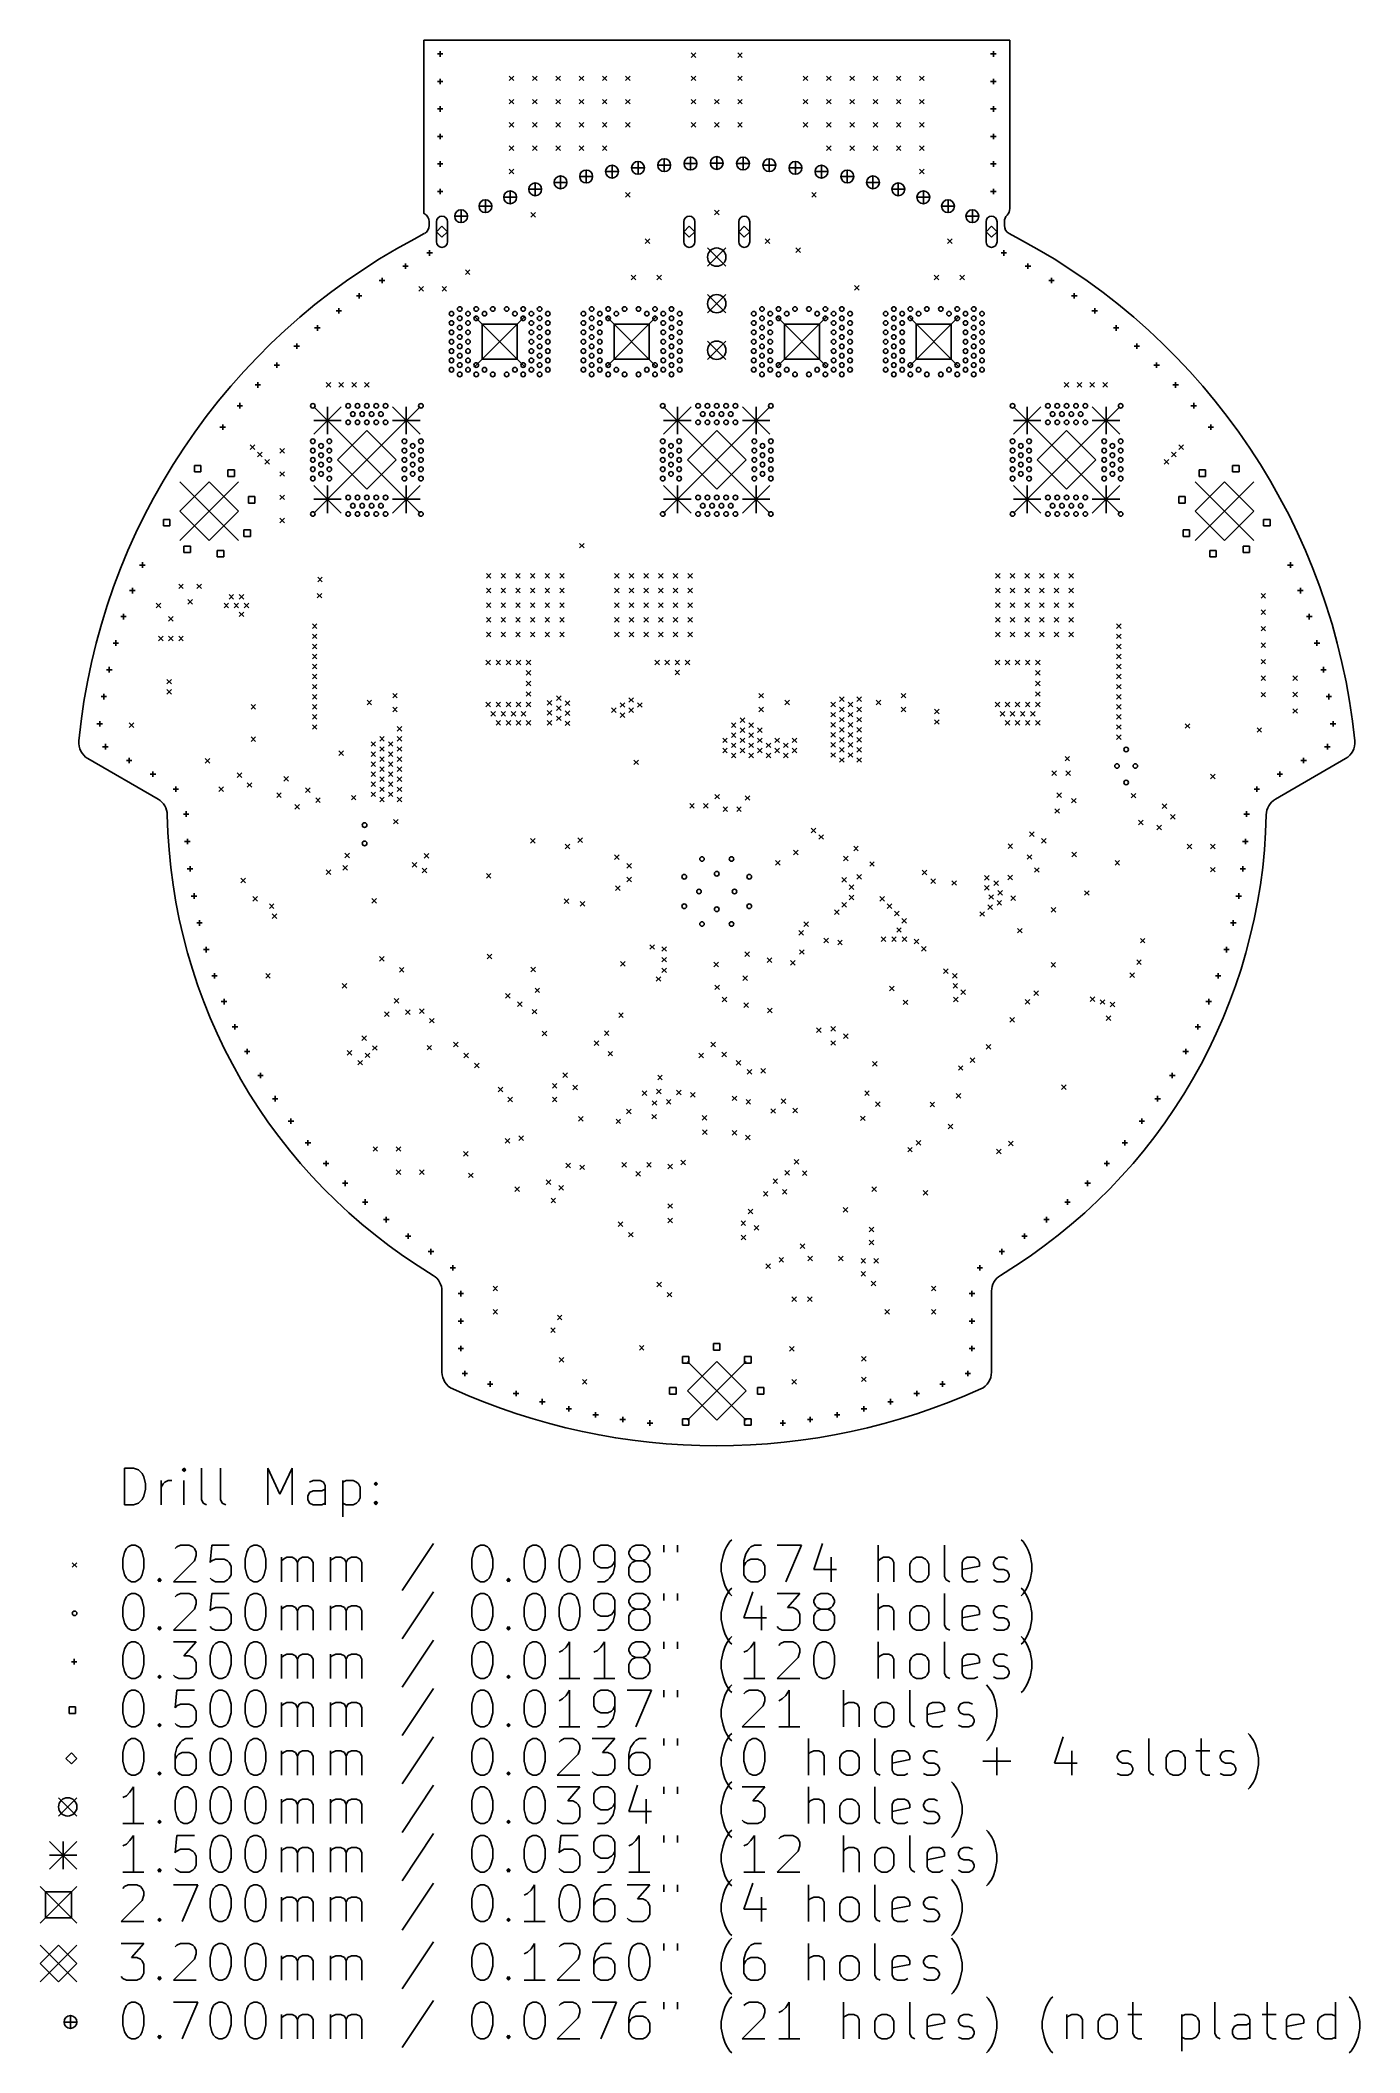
# Model space of a CAD drawing. Extents: x -2 to 70, y -33 to 77.
import ezdxf

# ---------------------------------------------------------------- set-up
doc = ezdxf.new("R2010")
doc.units = 0
doc.layers.add('BLACK', color=7, linetype='CONTINUOUS')

msp = doc.modelspace()

# ---------------------------------------------------------------- linework, layer by layer
at = {"layer": 'BLACK', "linetype": 'CONTINUOUS'}
for p, q in [((51.0004, 76.6999), (19.0004, 76.6999)), ((19.0004, 76.6999), (19.0004, 67.2558)), ((19.75, 75.95), (20.05, 75.95)), ((19.9, 76.1), (19.9, 75.8)), ((33.6054, 76.0149), (33.8554, 75.7649)), ((33.8554, 76.0149), (33.6054, 75.7649)), ((36.1454, 76.0149), (36.3954, 75.7649)), ((36.3954, 76.0149), (36.1454, 75.7649)), ((49.95, 75.95), (50.25, 75.95)), ((50.1, 76.1), (50.1, 75.8)), ((51.0004, 67.5099), (51.0004, 76.6999)), ((23.6754, 74.7449), (23.9254, 74.4949)), ((23.9254, 74.7449), (23.6754, 74.4949)), ((24.9454, 74.7449), (25.1954, 74.4949)), ((25.1954, 74.7449), (24.9454, 74.4949)), ((26.2154, 74.7449), (26.4654, 74.4949)), ((26.4654, 74.7449), (26.2154, 74.4949)), ((27.4854, 74.7449), (27.7354, 74.4949)), ((27.7354, 74.7449), (27.4854, 74.4949)), ((28.7554, 74.7449), (29.0054, 74.4949)), ((29.0054, 74.7449), (28.7554, 74.4949)), ((30.0254, 74.7449), (30.2754, 74.4949)), ((30.2754, 74.7449), (30.0254, 74.4949)), ((33.6054, 74.7449), (33.8554, 74.4949)), ((33.8554, 74.7449), (33.6054, 74.4949)), ((36.1454, 74.7449), (36.3954, 74.4949)), ((36.3954, 74.7449), (36.1454, 74.4949)), ((39.7254, 74.7449), (39.9754, 74.4949)), ((39.9754, 74.7449), (39.7254, 74.4949)), ((40.9954, 74.7449), (41.2454, 74.4949)), ((41.2454, 74.7449), (40.9954, 74.4949)), ((42.2654, 74.7449), (42.5154, 74.4949)), ((42.5154, 74.7449), (42.2654, 74.4949)), ((43.5354, 74.7449), (43.7854, 74.4949)), ((43.7854, 74.7449), (43.5354, 74.4949)), ((44.8054, 74.7449), (45.0554, 74.4949)), ((45.0554, 74.7449), (44.8054, 74.4949)), ((46.0754, 74.7449), (46.3254, 74.4949)), ((46.3254, 74.7449), (46.0754, 74.4949)), ((19.75, 74.45), (20.05, 74.45)), ((19.9, 74.6), (19.9, 74.3)), ((49.95, 74.45), (50.25, 74.45)), ((50.1, 74.6), (50.1, 74.3)), ((19.75, 72.95), (20.05, 72.95)), ((19.9, 73.1), (19.9, 72.8)), ((23.6754, 73.4749), (23.9254, 73.2249)), ((23.9254, 73.4749), (23.6754, 73.2249)), ((24.9454, 73.4749), (25.1954, 73.2249)), ((25.1954, 73.4749), (24.9454, 73.2249)), ((26.2154, 73.4749), (26.4654, 73.2249)), ((26.4654, 73.4749), (26.2154, 73.2249)), ((27.4854, 73.4749), (27.7354, 73.2249)), ((27.7354, 73.4749), (27.4854, 73.2249)), ((28.7554, 73.4749), (29.0054, 73.2249)), ((29.0054, 73.4749), (28.7554, 73.2249)), ((30.0254, 73.4749), (30.2754, 73.2249)), ((30.2754, 73.4749), (30.0254, 73.2249)), ((33.6054, 73.4749), (33.8554, 73.2249)), ((33.8554, 73.4749), (33.6054, 73.2249)), ((34.8754, 73.4749), (35.1254, 73.2249)), ((35.1254, 73.4749), (34.8754, 73.2249)), ((36.1454, 73.4749), (36.3954, 73.2249)), ((36.3954, 73.4749), (36.1454, 73.2249)), ((39.7254, 73.4749), (39.9754, 73.2249)), ((39.9754, 73.4749), (39.7254, 73.2249)), ((40.9954, 73.4749), (41.2454, 73.2249)), ((41.2454, 73.4749), (40.9954, 73.2249)), ((42.2654, 73.4749), (42.5154, 73.2249)), ((42.5154, 73.4749), (42.2654, 73.2249)), ((43.5354, 73.4749), (43.7854, 73.2249)), ((43.7854, 73.4749), (43.5354, 73.2249)), ((44.8054, 73.4749), (45.0554, 73.2249)), ((45.0554, 73.4749), (44.8054, 73.2249)), ((46.0754, 73.4749), (46.3254, 73.2249)), ((46.3254, 73.4749), (46.0754, 73.2249)), ((49.95, 72.95), (50.25, 72.95)), ((50.1, 73.1), (50.1, 72.8)), ((19.75, 71.45), (20.05, 71.45)), ((19.9, 71.6), (19.9, 71.3)), ((23.6754, 72.2049), (23.9254, 71.9549)), ((23.9254, 72.2049), (23.6754, 71.9549)), ((24.9454, 72.2049), (25.1954, 71.9549)), ((25.1954, 72.2049), (24.9454, 71.9549)), ((26.2154, 72.2049), (26.4654, 71.9549)), ((26.4654, 72.2049), (26.2154, 71.9549)), ((27.4854, 72.2049), (27.7354, 71.9549)), ((27.7354, 72.2049), (27.4854, 71.9549)), ((28.7554, 72.2049), (29.0054, 71.9549)), ((29.0054, 72.2049), (28.7554, 71.9549)), ((30.0254, 72.2049), (30.2754, 71.9549)), ((30.2754, 72.2049), (30.0254, 71.9549)), ((33.6054, 72.2049), (33.8554, 71.9549)), ((33.8554, 72.2049), (33.6054, 71.9549)), ((34.8754, 72.2049), (35.1254, 71.9549)), ((35.1254, 72.2049), (34.8754, 71.9549)), ((36.1454, 72.2049), (36.3954, 71.9549)), ((36.3954, 72.2049), (36.1454, 71.9549)), ((39.7254, 72.2049), (39.9754, 71.9549)), ((39.9754, 72.2049), (39.7254, 71.9549)), ((40.9954, 72.2049), (41.2454, 71.9549)), ((41.2454, 72.2049), (40.9954, 71.9549)), ((42.2654, 72.2049), (42.5154, 71.9549)), ((42.5154, 72.2049), (42.2654, 71.9549)), ((43.5354, 72.2049), (43.7854, 71.9549)), ((43.7854, 72.2049), (43.5354, 71.9549)), ((44.8054, 72.2049), (45.0554, 71.9549)), ((45.0554, 72.2049), (44.8054, 71.9549)), ((46.0754, 72.2049), (46.3254, 71.9549)), ((46.3254, 72.2049), (46.0754, 71.9549)), ((49.95, 71.45), (50.25, 71.45)), ((50.1, 71.6), (50.1, 71.3)), ((23.6754, 70.9349), (23.9254, 70.6849)), ((23.9254, 70.9349), (23.6754, 70.6849)), ((24.9454, 70.9349), (25.1954, 70.6849)), ((25.1954, 70.9349), (24.9454, 70.6849)), ((26.2154, 70.9349), (26.4654, 70.6849)), ((26.4654, 70.9349), (26.2154, 70.6849)), ((27.4854, 70.9349), (27.7354, 70.6849)), ((27.7354, 70.9349), (27.4854, 70.6849)), ((28.7554, 70.9349), (29.0054, 70.6849)), ((29.0054, 70.9349), (28.7554, 70.6849)), ((33.5653, 70.3205), (33.5653, 69.6205)), ((35.0004, 70.3499), (35.0004, 69.6499)), ((36.4355, 70.3205), (36.4355, 69.6205)), ((40.9954, 70.9349), (41.2454, 70.6849)), ((41.2454, 70.9349), (40.9954, 70.6849)), ((42.2654, 70.9349), (42.5154, 70.6849)), ((42.5154, 70.9349), (42.2654, 70.6849)), ((43.5354, 70.9349), (43.7854, 70.6849)), ((43.7854, 70.9349), (43.5354, 70.6849)), ((44.8054, 70.9349), (45.0554, 70.6849)), ((45.0554, 70.9349), (44.8054, 70.6849)), ((46.0754, 70.9349), (46.3254, 70.6849)), ((46.3254, 70.9349), (46.0754, 70.6849)), ((19.75, 69.95), (20.05, 69.95)), ((19.9, 70.1), (19.9, 69.8)), ((23.6754, 69.6649), (23.9254, 69.4149)), ((23.9254, 69.6649), (23.6754, 69.4149)), ((26.4739, 69.2954), (26.4739, 68.5954)), ((27.5229, 69.2665), (28.2229, 69.2665)), ((27.8729, 69.6165), (27.8729, 68.9165)), ((28.934, 69.5299), (29.634, 69.5299)), ((29.284, 69.8799), (29.284, 69.1799)), ((30.3547, 69.7353), (31.0547, 69.7353)), ((30.7047, 70.0853), (30.7047, 69.3853)), ((31.7826, 69.8822), (32.4826, 69.8822)), ((32.1326, 70.2322), (32.1326, 69.5322)), ((33.2153, 69.9705), (33.9153, 69.9705)), ((34.6504, 69.9999), (35.3504, 69.9999)), ((36.0855, 69.9705), (36.7855, 69.9705)), ((37.5182, 69.8822), (38.2182, 69.8822)), ((37.8682, 70.2322), (37.8682, 69.5322)), ((38.9461, 69.7353), (39.6461, 69.7353)), ((39.2961, 70.0853), (39.2961, 69.3853)), ((40.3668, 69.5299), (41.0668, 69.5299)), ((40.7168, 69.8799), (40.7168, 69.1799)), ((41.7779, 69.2665), (42.4779, 69.2665)), ((42.1279, 69.6165), (42.1279, 68.9165)), ((43.5269, 69.2954), (43.5269, 68.5954)), ((46.0754, 69.6649), (46.3254, 69.4149)), ((46.3254, 69.6649), (46.0754, 69.4149)), ((49.95, 69.95), (50.25, 69.95)), ((50.1, 70.1), (50.1, 69.8)), ((19.75, 68.45), (20.05, 68.45)), ((19.9, 68.6), (19.9, 68.3)), ((23.3711, 68.1326), (24.0711, 68.1326)), ((23.7211, 68.4826), (23.7211, 67.7826)), ((24.7392, 68.5673), (25.4392, 68.5673)), ((25.0892, 68.9173), (25.0892, 68.2173)), ((26.1239, 68.9454), (26.8239, 68.9454)), ((30.0254, 68.3949), (30.2754, 68.1449)), ((30.2754, 68.3949), (30.0254, 68.1449)), ((40.1854, 68.3949), (40.4354, 68.1449)), ((40.4354, 68.3949), (40.1854, 68.1449)), ((43.1769, 68.9454), (43.8769, 68.9454)), ((44.5616, 68.5673), (45.2616, 68.5673)), ((44.9116, 68.9173), (44.9116, 68.2173)), ((45.9297, 68.1326), (46.6297, 68.1326)), ((46.2797, 68.4826), (46.2797, 67.7826)), ((49.95, 68.45), (50.25, 68.45)), ((50.1, 68.6), (50.1, 68.3)), ((19.0004, 67.2558), (19.0365, 67.2365)), ((20.6942, 67.097), (21.3942, 67.097)), ((21.0442, 67.447), (21.0442, 66.747)), ((22.022, 67.6423), (22.722, 67.6423)), ((22.372, 67.9923), (22.372, 67.2923)), ((24.85, 67.3), (25.1, 67.05)), ((25.1, 67.3), (24.85, 67.05)), ((34.8754, 67.4249), (35.1254, 67.1749)), ((35.1254, 67.4249), (34.8754, 67.1749)), ((47.2788, 67.6423), (47.9788, 67.6423)), ((47.6288, 67.9923), (47.6288, 67.2923)), ((48.6066, 67.097), (49.3066, 67.097)), ((48.9566, 67.447), (48.9566, 66.747)), ((19.0365, 66.1538), (18.4726, 65.8517)), ((19.3004, 66.7958), (19.3004, 66.5945)), ((19.7004, 66.7999), (19.7004, 65.6999)), ((20.0004, 66.5499), (19.7004, 66.2499)), ((19.7004, 66.2499), (20.0004, 65.9499)), ((20.3004, 66.2499), (20.0004, 66.5499)), ((20.0004, 65.9499), (20.3004, 66.2499)), ((20.3004, 65.6999), (20.3004, 66.7999)), ((33.2004, 66.7999), (33.2004, 65.6999)), ((33.5004, 66.5499), (33.2004, 66.2499)), ((33.2004, 66.2499), (33.5004, 65.9499)), ((33.8004, 66.2499), (33.5004, 66.5499)), ((33.5004, 65.9499), (33.8004, 66.2499)), ((33.8004, 65.6999), (33.8004, 66.7999)), ((36.2004, 66.7999), (36.2004, 65.6999)), ((36.5004, 66.5499), (36.2004, 66.2499)), ((36.2004, 66.2499), (36.5004, 65.9499)), ((36.8004, 66.2499), (36.5004, 66.5499)), ((36.5004, 65.9499), (36.8004, 66.2499)), ((36.8004, 65.6999), (36.8004, 66.7999)), ((49.7004, 66.7999), (49.7004, 65.6999)), ((50.0004, 66.5499), (49.7004, 66.2499)), ((49.7004, 66.2499), (50.0004, 65.9499)), ((50.3004, 66.2499), (50.0004, 66.5499)), ((50.0004, 65.9499), (50.3004, 66.2499)), ((50.3004, 65.6999), (50.3004, 66.7999)), ((50.7004, 66.5945), (50.7004, 66.7958)), ((51.5282, 65.8517), (50.9643, 66.1538)), ((19.175, 65.0924), (19.475, 65.0924)), ((19.325, 65.2424), (19.325, 64.9424)), ((31.0954, 65.8549), (31.3454, 65.6049)), ((31.3454, 65.8549), (31.0954, 65.6049)), ((34.5004, 65.3649), (35.5004, 64.3649)), ((35.5004, 65.3649), (34.5004, 64.3649)), ((37.6454, 65.8549), (37.8954, 65.6049)), ((37.8954, 65.8549), (37.6454, 65.6049)), ((39.3254, 65.3749), (39.5754, 65.1249)), ((39.5754, 65.3749), (39.3254, 65.1249)), ((47.6054, 65.8549), (47.8554, 65.6049)), ((47.8554, 65.8549), (47.6054, 65.6049)), ((50.5258, 65.0924), (50.8258, 65.0924)), ((50.6758, 65.2424), (50.6758, 64.9424)), ((16.7288, 63.7411), (16.7288, 63.4411)), ((17.8604, 64.3705), (18.1604, 64.3705)), ((18.0104, 64.5205), (18.0104, 64.2205)), ((21.275, 64.175), (21.525, 63.925)), ((21.525, 64.175), (21.275, 63.925)), ((30.3254, 63.8749), (30.5754, 63.6249)), ((30.5754, 63.8749), (30.3254, 63.6249)), ((31.7254, 63.8749), (31.9754, 63.6249)), ((31.9754, 63.8749), (31.7254, 63.6249)), ((46.8754, 63.8749), (47.1254, 63.6249)), ((47.1254, 63.8749), (46.8754, 63.6249)), ((48.2754, 63.8749), (48.5254, 63.6249)), ((48.5254, 63.8749), (48.2754, 63.6249)), ((51.8404, 64.3705), (52.1404, 64.3705)), ((51.9904, 64.5205), (51.9904, 64.2205)), ((53.272, 63.7411), (53.272, 63.4411)), ((15.333, 62.756), (15.633, 62.756)), ((15.483, 62.906), (15.483, 62.606)), ((16.5788, 63.5911), (16.8788, 63.5911)), ((18.735, 63.255), (18.985, 63.005)), ((18.985, 63.255), (18.735, 63.005)), ((20.005, 63.255), (20.255, 63.005)), ((20.255, 63.255), (20.005, 63.005)), ((34.5004, 62.8249), (35.5004, 61.8249)), ((35.5004, 62.8249), (34.5004, 61.8249)), ((42.5254, 63.3149), (42.7754, 63.0649)), ((42.7754, 63.3149), (42.5254, 63.0649)), ((53.122, 63.5911), (53.422, 63.5911)), ((54.3678, 62.756), (54.6678, 62.756)), ((54.5178, 62.906), (54.5178, 62.606)), ((14.2188, 61.9368), (14.5188, 61.9368)), ((14.3688, 62.0868), (14.3688, 61.7868)), ((21.8004, 61.5999), (24.5004, 58.8999)), ((24.5004, 61.5999), (21.8004, 58.8999)), ((29.0004, 61.5999), (31.7004, 58.8999)), ((31.7004, 61.5999), (29.0004, 58.8999)), ((38.3004, 61.5999), (41.0004, 58.8999)), ((41.0004, 61.5999), (38.3004, 58.8999)), ((45.5004, 61.5999), (48.2004, 58.8999)), ((48.2004, 61.5999), (45.5004, 58.8999)), ((55.482, 61.9368), (55.782, 61.9368)), ((55.632, 62.0868), (55.632, 61.7868)), ((13.0484, 60.9988), (13.3484, 60.9988)), ((13.1984, 61.1488), (13.1984, 60.8488)), ((24.105, 61.2045), (22.1958, 61.2045)), ((22.1958, 61.2045), (22.1958, 59.2953)), ((24.105, 59.2953), (24.105, 61.2045)), ((31.305, 61.2045), (29.3958, 61.2045)), ((29.3958, 61.2045), (29.3958, 59.2953)), ((31.305, 59.2953), (31.305, 61.2045)), ((40.605, 61.2045), (38.6958, 61.2045)), ((38.6958, 61.2045), (38.6958, 59.2953)), ((40.605, 59.2953), (40.605, 61.2045)), ((47.805, 61.2045), (45.8958, 61.2045)), ((45.8958, 61.2045), (45.8958, 59.2953)), ((47.805, 59.2953), (47.805, 61.2045)), ((56.6524, 60.9988), (56.9524, 60.9988)), ((56.8024, 61.1488), (56.8024, 60.8488)), ((11.9206, 60.01), (12.2206, 60.01)), ((12.0706, 60.16), (12.0706, 59.86)), ((34.5004, 60.2849), (35.5004, 59.2849)), ((35.5004, 60.2849), (34.5004, 59.2849)), ((57.7802, 60.01), (58.0802, 60.01)), ((57.9302, 60.16), (57.9302, 59.86)), ((10.8376, 58.9723), (11.1376, 58.9723)), ((10.9876, 59.1223), (10.9876, 58.8223)), ((22.1958, 59.2953), (24.105, 59.2953)), ((29.3958, 59.2953), (31.305, 59.2953)), ((38.6958, 59.2953), (40.605, 59.2953)), ((45.8958, 59.2953), (47.805, 59.2953)), ((58.8632, 58.9723), (59.1632, 58.9723)), ((59.0132, 59.1223), (59.0132, 58.8223)), ((9.80147, 57.8879), (10.1015, 57.8879)), ((9.95147, 58.0379), (9.95147, 57.7379)), ((13.675, 58.025), (13.925, 57.775)), ((13.925, 58.025), (13.675, 57.775)), ((14.375, 58.025), (14.625, 57.775)), ((14.625, 58.025), (14.375, 57.775)), ((15.075, 58.025), (15.325, 57.775)), ((15.325, 58.025), (15.075, 57.775)), ((15.775, 58.025), (16.025, 57.775)), ((16.025, 58.025), (15.775, 57.775)), ((53.975, 58.025), (54.225, 57.775)), ((54.225, 58.025), (53.975, 57.775)), ((54.675, 58.025), (54.925, 57.775)), ((54.925, 58.025), (54.675, 57.775)), ((55.375, 58.025), (55.625, 57.775)), ((55.625, 58.025), (55.375, 57.775)), ((56.075, 58.025), (56.325, 57.775)), ((56.325, 58.025), (56.075, 57.775)), ((59.8993, 57.8879), (60.1993, 57.8879)), ((60.0493, 58.0379), (60.0493, 57.7379)), ((8.81424, 56.7587), (9.11425, 56.7587)), ((8.96425, 56.9087), (8.96425, 56.6087)), ((13.0004, 56.6999), (14.5004, 55.1999)), ((14.5004, 56.6999), (13.0004, 55.1999)), ((13.7504, 56.6999), (13.7504, 55.1999)), ((17.3004, 56.6999), (18.8004, 55.1999)), ((18.8004, 56.6999), (17.3004, 55.1999)), ((18.0504, 56.6999), (18.0504, 55.1999)), ((32.1004, 56.6999), (33.6004, 55.1999)), ((33.6004, 56.6999), (32.1004, 55.1999)), ((32.8504, 56.6999), (32.8504, 55.1999)), ((36.4004, 56.6999), (37.9004, 55.1999)), ((37.9004, 56.6999), (36.4004, 55.1999)), ((37.1504, 56.6999), (37.1504, 55.1999)), ((51.2004, 56.6999), (52.7004, 55.1999)), ((52.7004, 56.6999), (51.2004, 55.1999)), ((51.9504, 56.6999), (51.9504, 55.1999)), ((55.5004, 56.6999), (57.0004, 55.1999)), ((57.0004, 56.6999), (55.5004, 55.1999)), ((56.2504, 56.6999), (56.2504, 55.1999)), ((60.8866, 56.7587), (61.1866, 56.7587)), ((61.0366, 56.9087), (61.0366, 56.6087)), ((7.87785, 55.5871), (8.17785, 55.5871)), ((8.02785, 55.7371), (8.02785, 55.4371)), ((13.0004, 55.9499), (14.5004, 55.9499)), ((14.3004, 55.3999), (17.5004, 52.1999)), ((17.5004, 55.3999), (14.3004, 52.1999)), ((15.9004, 55.3999), (14.3004, 53.7999)), ((17.5004, 53.7999), (15.9004, 55.3999)), ((17.3004, 55.9499), (18.8004, 55.9499)), ((32.1004, 55.9499), (33.6004, 55.9499)), ((33.4004, 55.3999), (36.6004, 52.1999)), ((36.6004, 55.3999), (33.4004, 52.1999)), ((35.0004, 55.3999), (33.4004, 53.7999)), ((36.6004, 53.7999), (35.0004, 55.3999)), ((36.4004, 55.9499), (37.9004, 55.9499)), ((51.2004, 55.9499), (52.7004, 55.9499)), ((52.5004, 55.3999), (55.7004, 52.1999)), ((55.7004, 55.3999), (52.5004, 52.1999)), ((54.1004, 55.3999), (52.5004, 53.7999)), ((55.7004, 53.7999), (54.1004, 55.3999)), ((55.5004, 55.9499), (57.0004, 55.9499)), ((61.8229, 55.5871), (62.1229, 55.5871)), ((61.9729, 55.7371), (61.9729, 55.4371)), ((9.525, 54.625), (9.775, 54.375)), ((9.775, 54.625), (9.525, 54.375)), ((9.925, 54.225), (10.175, 53.975)), ((10.175, 54.225), (9.925, 53.975)), ((10.325, 53.825), (10.575, 53.575)), ((10.575, 53.825), (10.325, 53.575)), ((11.1554, 54.4249), (11.4054, 54.1749)), ((11.4054, 54.4249), (11.1554, 54.1749)), ((59.425, 53.825), (59.675, 53.575)), ((59.675, 53.825), (59.425, 53.575)), ((59.825, 54.225), (60.075, 53.975)), ((60.075, 54.225), (59.825, 53.975)), ((60.225, 54.625), (60.475, 54.375)), ((60.475, 54.625), (60.225, 54.375)), ((6.8432, 53.4949), (6.48964, 53.4949)), ((6.48964, 53.4949), (6.48964, 53.1413)), ((6.48964, 53.1413), (6.8432, 53.1413)), ((6.8432, 53.1413), (6.8432, 53.4949)), ((8.66437, 53.2551), (8.31081, 53.2551)), ((8.31081, 53.2551), (8.31081, 52.9016)), ((8.31081, 52.9016), (8.66437, 52.9016)), ((8.66437, 52.9016), (8.66437, 53.2551)), ((11.1554, 53.1549), (11.4054, 52.9049)), ((11.4054, 53.1549), (11.1554, 52.9049)), ((14.3004, 53.7999), (15.9004, 52.1999)), ((15.9004, 52.1999), (17.5004, 53.7999)), ((33.4004, 53.7999), (35.0004, 52.1999)), ((35.0004, 52.1999), (36.6004, 53.7999)), ((52.5004, 53.7999), (54.1004, 52.1999)), ((54.1004, 52.1999), (55.7004, 53.7999)), ((61.69, 53.2551), (61.3364, 53.2551)), ((61.3364, 53.2551), (61.3364, 52.9016)), ((61.3364, 52.9016), (61.69, 52.9016)), ((61.69, 52.9016), (61.69, 53.2551)), ((63.5112, 53.4949), (63.1576, 53.4949)), ((63.1576, 53.4949), (63.1576, 53.1413)), ((63.1576, 53.1413), (63.5112, 53.1413)), ((63.5112, 53.1413), (63.5112, 53.4949)), ((5.68759, 52.5999), (8.88759, 49.3999)), ((8.88759, 52.5999), (5.68759, 49.3999)), ((7.28759, 52.5999), (5.68759, 50.9999)), ((8.88759, 50.9999), (7.28759, 52.5999)), ((9.78259, 51.7978), (9.42903, 51.7978)), ((9.42903, 51.7978), (9.42903, 51.4443)), ((9.78259, 51.4443), (9.78259, 51.7978)), ((11.1554, 51.8849), (11.4054, 51.6349)), ((11.4054, 51.8849), (11.1554, 51.6349)), ((13.0004, 52.3999), (14.5004, 50.8999)), ((14.5004, 52.3999), (13.0004, 50.8999)), ((13.0004, 51.6499), (14.5004, 51.6499)), ((13.7504, 52.3999), (13.7504, 50.8999)), ((17.3004, 52.3999), (18.8004, 50.8999)), ((18.8004, 52.3999), (17.3004, 50.8999)), ((17.3004, 51.6499), (18.8004, 51.6499)), ((18.0504, 52.3999), (18.0504, 50.8999)), ((32.1004, 52.3999), (33.6004, 50.8999)), ((33.6004, 52.3999), (32.1004, 50.8999)), ((32.1004, 51.6499), (33.6004, 51.6499)), ((32.8504, 52.3999), (32.8504, 50.8999)), ((36.4004, 52.3999), (37.9004, 50.8999)), ((37.9004, 52.3999), (36.4004, 50.8999)), ((36.4004, 51.6499), (37.9004, 51.6499)), ((37.1504, 52.3999), (37.1504, 50.8999)), ((51.2004, 52.3999), (52.7004, 50.8999)), ((52.7004, 52.3999), (51.2004, 50.8999)), ((51.2004, 51.6499), (52.7004, 51.6499)), ((51.9504, 52.3999), (51.9504, 50.8999)), ((55.5004, 52.3999), (57.0004, 50.8999)), ((57.0004, 52.3999), (55.5004, 50.8999)), ((55.5004, 51.6499), (57.0004, 51.6499)), ((56.2504, 52.3999), (56.2504, 50.8999)), ((60.5718, 51.7978), (60.2182, 51.7978)), ((60.2182, 51.7978), (60.2182, 51.4443)), ((60.5718, 51.4443), (60.5718, 51.7978)), ((61.1132, 52.5999), (64.3132, 49.3999)), ((64.3132, 52.5999), (61.1132, 49.3999)), ((62.7132, 52.5999), (61.1132, 50.9999)), ((64.3132, 50.9999), (62.7132, 52.5999)), ((5.14614, 50.5555), (4.79259, 50.5555)), ((4.79259, 50.5555), (4.79259, 50.202)), ((5.14614, 50.202), (5.14614, 50.5555)), ((5.68759, 50.9999), (7.28759, 49.3999)), ((7.28759, 49.3999), (8.88759, 50.9999)), ((9.42903, 51.4443), (9.78259, 51.4443)), ((11.1554, 50.6149), (11.4054, 50.3649)), ((11.4054, 50.6149), (11.1554, 50.3649)), ((60.2182, 51.4443), (60.5718, 51.4443)), ((61.1132, 50.9999), (62.7132, 49.3999)), ((62.7132, 49.3999), (64.3132, 50.9999)), ((65.2082, 50.5555), (64.8547, 50.5555)), ((64.8547, 50.5555), (64.8547, 50.202)), ((65.2082, 50.202), (65.2082, 50.5555)), ((4.79259, 50.202), (5.14614, 50.202)), ((9.54283, 49.9767), (9.18927, 49.9767)), ((9.18927, 49.9767), (9.18927, 49.6231)), ((9.18927, 49.6231), (9.54283, 49.6231)), ((9.54283, 49.6231), (9.54283, 49.9767)), ((60.8115, 49.9767), (60.458, 49.9767)), ((60.458, 49.9767), (60.458, 49.6231)), ((60.458, 49.6231), (60.8115, 49.6231)), ((60.8115, 49.6231), (60.8115, 49.9767)), ((64.8547, 50.202), (65.2082, 50.202)), ((6.26437, 49.0982), (5.91081, 49.0982)), ((5.91081, 49.0982), (5.91081, 48.7447)), ((5.91081, 48.7447), (6.26437, 48.7447)), ((6.26437, 48.7447), (6.26437, 49.0982)), ((8.08553, 48.8585), (7.73198, 48.8585)), ((7.73198, 48.8585), (7.73198, 48.5049)), ((7.73198, 48.5049), (8.08553, 48.5049)), ((8.08553, 48.5049), (8.08553, 48.8585)), ((27.515, 49.245), (27.765, 48.995)), ((27.765, 49.245), (27.515, 48.995)), ((62.2688, 48.8585), (61.9153, 48.8585)), ((61.9153, 48.8585), (61.9153, 48.5049)), ((61.9153, 48.5049), (62.2688, 48.5049)), ((62.2688, 48.5049), (62.2688, 48.8585)), ((64.09, 49.0982), (63.7364, 49.0982)), ((63.7364, 49.0982), (63.7364, 48.7447)), ((63.7364, 48.7447), (64.09, 48.7447)), ((64.09, 48.7447), (64.09, 49.0982)), ((3.49514, 48.0653), (3.79514, 48.0653)), ((3.64514, 48.2153), (3.64514, 47.9153)), ((13.215, 47.405), (13.465, 47.155)), ((13.465, 47.405), (13.215, 47.155)), ((22.4254, 47.5999), (22.6754, 47.3499)), ((22.6754, 47.5999), (22.4254, 47.3499)), ((23.2254, 47.5999), (23.4754, 47.3499)), ((23.4754, 47.5999), (23.2254, 47.3499)), ((24.0254, 47.5999), (24.2754, 47.3499)), ((24.2754, 47.5999), (24.0254, 47.3499)), ((24.8254, 47.5999), (25.0754, 47.3499)), ((25.0754, 47.5999), (24.8254, 47.3499)), ((25.6254, 47.5999), (25.8754, 47.3499)), ((25.8754, 47.5999), (25.6254, 47.3499)), ((26.4254, 47.5999), (26.6754, 47.3499)), ((26.6754, 47.5999), (26.4254, 47.3499)), ((29.4254, 47.5999), (29.6754, 47.3499)), ((29.6754, 47.5999), (29.4254, 47.3499)), ((30.2254, 47.5999), (30.4754, 47.3499)), ((30.4754, 47.5999), (30.2254, 47.3499)), ((31.0254, 47.5999), (31.2754, 47.3499)), ((31.2754, 47.5999), (31.0254, 47.3499)), ((31.8254, 47.5999), (32.0754, 47.3499)), ((32.0754, 47.5999), (31.8254, 47.3499)), ((32.6254, 47.5999), (32.8754, 47.3499)), ((32.8754, 47.5999), (32.6254, 47.3499)), ((33.4254, 47.5999), (33.6754, 47.3499)), ((33.6754, 47.5999), (33.4254, 47.3499)), ((50.2254, 47.5999), (50.4754, 47.3499)), ((50.4754, 47.5999), (50.2254, 47.3499)), ((51.0254, 47.5999), (51.2754, 47.3499)), ((51.2754, 47.5999), (51.0254, 47.3499)), ((51.8254, 47.5999), (52.0754, 47.3499)), ((52.0754, 47.5999), (51.8254, 47.3499)), ((52.6254, 47.5999), (52.8754, 47.3499)), ((52.8754, 47.5999), (52.6254, 47.3499)), ((53.4254, 47.5999), (53.6754, 47.3499)), ((53.6754, 47.5999), (53.4254, 47.3499)), ((54.2254, 47.5999), (54.4754, 47.3499)), ((54.4754, 47.5999), (54.2254, 47.3499)), ((66.1657, 48.0652), (66.4657, 48.0652)), ((66.3157, 48.2152), (66.3157, 47.9152)), ((2.94864, 46.6685), (3.24864, 46.6685)), ((3.09864, 46.8185), (3.09864, 46.5185)), ((5.6254, 47.0249), (5.8754, 46.7749)), ((5.8754, 47.0249), (5.6254, 46.7749)), ((6.1254, 46.1749), (6.3754, 45.9249)), ((6.3754, 46.1749), (6.1254, 45.9249)), ((6.6254, 47.0249), (6.8754, 46.7749)), ((6.8754, 47.0249), (6.6254, 46.7749)), ((8.3754, 46.4499), (8.6254, 46.1999)), ((8.6254, 46.4499), (8.3754, 46.1999)), ((8.9254, 46.4499), (9.1754, 46.1999)), ((9.1754, 46.4499), (8.9254, 46.1999)), ((13.185, 46.515), (13.435, 46.265)), ((13.435, 46.515), (13.185, 46.265)), ((22.4254, 46.7999), (22.6754, 46.5499)), ((22.6754, 46.7999), (22.4254, 46.5499)), ((23.2254, 46.7999), (23.4754, 46.5499)), ((23.4754, 46.7999), (23.2254, 46.5499)), ((24.0254, 46.7999), (24.2754, 46.5499)), ((24.2754, 46.7999), (24.0254, 46.5499)), ((24.8254, 46.7999), (25.0754, 46.5499)), ((25.0754, 46.7999), (24.8254, 46.5499)), ((25.6254, 46.7999), (25.8754, 46.5499)), ((25.8754, 46.7999), (25.6254, 46.5499)), ((26.4254, 46.7999), (26.6754, 46.5499)), ((26.6754, 46.7999), (26.4254, 46.5499)), ((29.4254, 46.7999), (29.6754, 46.5499)), ((29.6754, 46.7999), (29.4254, 46.5499)), ((30.2254, 46.7999), (30.4754, 46.5499)), ((30.4754, 46.7999), (30.2254, 46.5499)), ((31.0254, 46.7999), (31.2754, 46.5499)), ((31.2754, 46.7999), (31.0254, 46.5499)), ((31.8254, 46.7999), (32.0754, 46.5499)), ((32.0754, 46.7999), (31.8254, 46.5499)), ((32.6254, 46.7999), (32.8754, 46.5499)), ((32.8754, 46.7999), (32.6254, 46.5499)), ((33.4254, 46.7999), (33.6754, 46.5499)), ((33.6754, 46.7999), (33.4254, 46.5499)), ((50.2254, 46.7999), (50.4754, 46.5499)), ((50.4754, 46.7999), (50.2254, 46.5499)), ((51.0254, 46.7999), (51.2754, 46.5499)), ((51.2754, 46.7999), (51.0254, 46.5499)), ((51.8254, 46.7999), (52.0754, 46.5499)), ((52.0754, 46.7999), (51.8254, 46.5499)), ((52.6254, 46.7999), (52.8754, 46.5499)), ((52.8754, 46.7999), (52.6254, 46.5499)), ((53.4254, 46.7999), (53.6754, 46.5499)), ((53.6754, 46.7999), (53.4254, 46.5499)), ((54.2254, 46.7999), (54.4754, 46.5499)), ((54.4754, 46.7999), (54.2254, 46.5499)), ((64.7154, 46.5149), (64.9654, 46.2649)), ((64.9654, 46.5149), (64.7154, 46.2649)), ((66.7122, 46.6685), (67.0122, 46.6685)), ((66.8622, 46.8185), (66.8622, 46.5185)), ((2.46437, 45.2489), (2.76437, 45.2489)), ((2.61437, 45.3989), (2.61437, 45.0989)), ((4.4004, 45.9749), (4.6504, 45.7249)), ((4.6504, 45.9749), (4.4004, 45.7249)), ((5.075, 45.255), (5.325, 45.005)), ((5.325, 45.255), (5.075, 45.005)), ((8.1004, 45.9749), (8.3504, 45.7249)), ((8.3504, 45.9749), (8.1004, 45.7249)), ((8.6504, 45.9749), (8.9004, 45.7249)), ((8.9004, 45.9749), (8.6504, 45.7249)), ((8.9254, 45.4999), (9.1754, 45.2499)), ((9.1754, 45.4999), (8.9254, 45.2499)), ((9.2004, 45.9749), (9.4504, 45.7249)), ((9.4504, 45.9749), (9.2004, 45.7249)), ((22.4254, 45.9999), (22.6754, 45.7499)), ((22.6754, 45.9999), (22.4254, 45.7499)), ((22.4254, 45.1999), (22.6754, 44.9499)), ((22.6754, 45.1999), (22.4254, 44.9499)), ((23.2254, 45.9999), (23.4754, 45.7499)), ((23.4754, 45.9999), (23.2254, 45.7499)), ((23.2254, 45.1999), (23.4754, 44.9499)), ((23.4754, 45.1999), (23.2254, 44.9499)), ((24.0254, 45.9999), (24.2754, 45.7499)), ((24.2754, 45.9999), (24.0254, 45.7499)), ((24.0254, 45.1999), (24.2754, 44.9499)), ((24.2754, 45.1999), (24.0254, 44.9499)), ((24.8254, 45.9999), (25.0754, 45.7499)), ((25.0754, 45.9999), (24.8254, 45.7499)), ((24.8254, 45.1999), (25.0754, 44.9499)), ((25.0754, 45.1999), (24.8254, 44.9499)), ((25.6254, 45.9999), (25.8754, 45.7499)), ((25.8754, 45.9999), (25.6254, 45.7499)), ((25.6254, 45.1999), (25.8754, 44.9499)), ((25.8754, 45.1999), (25.6254, 44.9499)), ((26.4254, 45.9999), (26.6754, 45.7499)), ((26.6754, 45.9999), (26.4254, 45.7499)), ((26.4254, 45.1999), (26.6754, 44.9499)), ((26.6754, 45.1999), (26.4254, 44.9499)), ((29.4254, 45.9999), (29.6754, 45.7499)), ((29.6754, 45.9999), (29.4254, 45.7499)), ((29.4254, 45.1999), (29.6754, 44.9499)), ((29.6754, 45.1999), (29.4254, 44.9499)), ((30.2254, 45.9999), (30.4754, 45.7499)), ((30.4754, 45.9999), (30.2254, 45.7499)), ((30.2254, 45.1999), (30.4754, 44.9499)), ((30.4754, 45.1999), (30.2254, 44.9499)), ((31.0254, 45.9999), (31.2754, 45.7499)), ((31.2754, 45.9999), (31.0254, 45.7499)), ((31.0254, 45.1999), (31.2754, 44.9499)), ((31.2754, 45.1999), (31.0254, 44.9499)), ((31.8254, 45.9999), (32.0754, 45.7499)), ((32.0754, 45.9999), (31.8254, 45.7499)), ((31.8254, 45.1999), (32.0754, 44.9499)), ((32.0754, 45.1999), (31.8254, 44.9499)), ((32.6254, 45.9999), (32.8754, 45.7499)), ((32.8754, 45.9999), (32.6254, 45.7499)), ((32.6254, 45.1999), (32.8754, 44.9499)), ((32.8754, 45.1999), (32.6254, 44.9499)), ((33.4254, 45.9999), (33.6754, 45.7499)), ((33.6754, 45.9999), (33.4254, 45.7499)), ((33.4254, 45.1999), (33.6754, 44.9499)), ((33.6754, 45.1999), (33.4254, 44.9499)), ((50.2254, 45.9999), (50.4754, 45.7499)), ((50.4754, 45.9999), (50.2254, 45.7499)), ((50.2254, 45.1999), (50.4754, 44.9499)), ((50.4754, 45.1999), (50.2254, 44.9499)), ((51.0254, 45.9999), (51.2754, 45.7499)), ((51.2754, 45.9999), (51.0254, 45.7499)), ((51.0254, 45.1999), (51.2754, 44.9499)), ((51.2754, 45.1999), (51.0254, 44.9499)), ((51.8254, 45.9999), (52.0754, 45.7499)), ((52.0754, 45.9999), (51.8254, 45.7499)), ((51.8254, 45.1999), (52.0754, 44.9499)), ((52.0754, 45.1999), (51.8254, 44.9499)), ((52.6254, 45.9999), (52.8754, 45.7499)), ((52.8754, 45.9999), (52.6254, 45.7499)), ((52.6254, 45.1999), (52.8754, 44.9499)), ((52.8754, 45.1999), (52.6254, 44.9499)), ((53.4254, 45.9999), (53.6754, 45.7499)), ((53.6754, 45.9999), (53.4254, 45.7499)), ((53.4254, 45.1999), (53.6754, 44.9499)), ((53.6754, 45.1999), (53.4254, 44.9499)), ((54.2254, 45.9999), (54.4754, 45.7499)), ((54.4754, 45.9999), (54.2254, 45.7499)), ((54.2254, 45.1999), (54.4754, 44.9499)), ((54.4754, 45.1999), (54.2254, 44.9499)), ((64.7154, 45.6149), (64.9654, 45.3649)), ((64.9654, 45.6149), (64.7154, 45.3649)), ((67.1964, 45.2489), (67.4964, 45.2489)), ((67.3464, 45.3989), (67.3464, 45.0989)), ((2.19328, 43.9594), (2.19328, 43.6594)), ((4.5254, 44.1749), (4.7754, 43.9249)), ((4.7754, 44.1749), (4.5254, 43.9249)), ((5.0754, 44.1749), (5.3254, 43.9249)), ((5.3254, 44.1749), (5.0754, 43.9249)), ((5.6254, 44.1749), (5.8754, 43.9249)), ((5.8754, 44.1749), (5.6254, 43.9249)), ((12.9254, 44.8499), (13.1754, 44.5999)), ((13.1754, 44.8499), (12.9254, 44.5999)), ((12.9254, 44.2999), (13.1754, 44.0499)), ((13.1754, 44.2999), (12.9254, 44.0499)), ((22.4254, 44.3999), (22.6754, 44.1499)), ((22.6754, 44.3999), (22.4254, 44.1499)), ((23.2254, 44.3999), (23.4754, 44.1499)), ((23.4754, 44.3999), (23.2254, 44.1499)), ((24.0254, 44.3999), (24.2754, 44.1499)), ((24.2754, 44.3999), (24.0254, 44.1499)), ((24.8254, 44.3999), (25.0754, 44.1499)), ((25.0754, 44.3999), (24.8254, 44.1499)), ((25.6254, 44.3999), (25.8754, 44.1499)), ((25.8754, 44.3999), (25.6254, 44.1499)), ((26.4254, 44.3999), (26.6754, 44.1499)), ((26.6754, 44.3999), (26.4254, 44.1499)), ((29.4254, 44.3999), (29.6754, 44.1499)), ((29.6754, 44.3999), (29.4254, 44.1499)), ((30.2254, 44.3999), (30.4754, 44.1499)), ((30.4754, 44.3999), (30.2254, 44.1499)), ((31.0254, 44.3999), (31.2754, 44.1499)), ((31.2754, 44.3999), (31.0254, 44.1499)), ((31.8254, 44.3999), (32.0754, 44.1499)), ((32.0754, 44.3999), (31.8254, 44.1499)), ((32.6254, 44.3999), (32.8754, 44.1499)), ((32.8754, 44.3999), (32.6254, 44.1499)), ((33.4254, 44.3999), (33.6754, 44.1499)), ((33.6754, 44.3999), (33.4254, 44.1499)), ((50.2254, 44.3999), (50.4754, 44.1499)), ((50.4754, 44.3999), (50.2254, 44.1499)), ((51.0254, 44.3999), (51.2754, 44.1499)), ((51.2754, 44.3999), (51.0254, 44.1499)), ((51.8254, 44.3999), (52.0754, 44.1499)), ((52.0754, 44.3999), (51.8254, 44.1499)), ((52.6254, 44.3999), (52.8754, 44.1499)), ((52.8754, 44.3999), (52.6254, 44.1499)), ((53.4254, 44.3999), (53.6754, 44.1499)), ((53.6754, 44.3999), (53.4254, 44.1499)), ((54.2254, 44.3999), (54.4754, 44.1499)), ((54.4754, 44.3999), (54.2254, 44.1499)), ((56.8254, 44.8499), (57.0754, 44.5999)), ((57.0754, 44.8499), (56.8254, 44.5999)), ((56.8254, 44.2999), (57.0754, 44.0499)), ((57.0754, 44.2999), (56.8254, 44.0499)), ((64.7154, 44.7149), (64.9654, 44.4649)), ((64.9654, 44.7149), (64.7154, 44.4649)), ((67.7675, 43.9594), (67.7675, 43.6594)), ((2.04328, 43.8094), (2.34328, 43.8094)), ((12.9254, 43.7499), (13.1754, 43.4999)), ((13.1754, 43.7499), (12.9254, 43.4999)), ((12.9254, 43.1999), (13.1754, 42.9499)), ((13.1754, 43.1999), (12.9254, 42.9499)), ((22.4004, 42.8749), (22.6504, 42.6249)), ((22.6504, 42.8749), (22.4004, 42.6249)), ((22.9504, 42.8749), (23.2004, 42.6249)), ((23.2004, 42.8749), (22.9504, 42.6249)), ((23.5004, 42.8749), (23.7504, 42.6249)), ((23.7504, 42.8749), (23.5004, 42.6249)), ((24.0504, 42.8749), (24.3004, 42.6249)), ((24.3004, 42.8749), (24.0504, 42.6249)), ((24.6004, 42.8749), (24.8504, 42.6249)), ((24.8504, 42.8749), (24.6004, 42.6249)), ((31.6246, 42.875), (31.8746, 42.625)), ((31.8746, 42.875), (31.6246, 42.625)), ((32.175, 42.8749), (32.425, 42.6249)), ((32.425, 42.8749), (32.175, 42.6249)), ((32.725, 42.8749), (32.975, 42.6249)), ((32.975, 42.8749), (32.725, 42.6249)), ((33.275, 42.8749), (33.525, 42.6249)), ((33.525, 42.8749), (33.275, 42.6249)), ((50.2004, 42.8749), (50.4504, 42.6249)), ((50.4504, 42.8749), (50.2004, 42.6249)), ((50.7504, 42.8749), (51.0004, 42.6249)), ((51.0004, 42.8749), (50.7504, 42.6249)), ((51.3004, 42.8749), (51.5504, 42.6249)), ((51.5504, 42.8749), (51.3004, 42.6249)), ((51.8504, 42.8749), (52.1004, 42.6249)), ((52.1004, 42.8749), (51.8504, 42.6249)), ((52.4004, 42.8749), (52.6504, 42.6249)), ((52.6504, 42.8749), (52.4004, 42.6249)), ((56.8254, 43.7499), (57.0754, 43.4999)), ((57.0754, 43.7499), (56.8254, 43.4999)), ((56.8254, 43.1999), (57.0754, 42.9499)), ((57.0754, 43.1999), (56.8254, 42.9499)), ((64.7154, 43.8149), (64.9654, 43.5649)), ((64.9654, 43.8149), (64.7154, 43.5649)), ((64.7154, 42.9149), (64.9654, 42.6649)), ((64.9654, 42.9149), (64.7154, 42.6649)), ((67.6175, 43.8094), (67.9175, 43.8094)), ((1.68617, 42.3526), (1.98617, 42.3526)), ((1.83617, 42.5026), (1.83617, 42.2026)), ((4.9754, 41.8249), (5.2254, 41.5749)), ((5.2254, 41.8249), (4.9754, 41.5749)), ((12.9254, 42.6499), (13.1754, 42.3999)), ((13.1754, 42.6499), (12.9254, 42.3999)), ((12.9254, 42.0999), (13.1754, 41.8499)), ((13.1754, 42.0999), (12.9254, 41.8499)), ((24.6004, 42.2999), (24.8504, 42.0499)), ((24.8504, 42.2999), (24.6004, 42.0499)), ((32.725, 42.325), (32.975, 42.075)), ((32.975, 42.325), (32.725, 42.075)), ((52.4004, 42.2999), (52.6504, 42.0499)), ((52.6504, 42.2999), (52.4004, 42.0499)), ((56.8254, 42.6499), (57.0754, 42.3999)), ((57.0754, 42.6499), (56.8254, 42.3999)), ((56.8254, 42.0999), (57.0754, 41.8499)), ((57.0754, 42.0999), (56.8254, 41.8499)), ((64.7154, 42.0149), (64.9654, 41.7649)), ((64.9654, 42.0149), (64.7154, 41.7649)), ((66.4554, 42.0149), (66.7054, 41.7649)), ((66.7054, 42.0149), (66.4554, 41.7649)), ((67.9746, 42.3526), (68.2746, 42.3526)), ((68.1246, 42.5026), (68.1246, 42.2026)), ((1.39376, 40.8815), (1.69376, 40.8815)), ((1.54376, 41.0315), (1.54376, 40.7315)), ((4.9754, 41.2749), (5.2254, 41.0249)), ((5.2254, 41.2749), (4.9754, 41.0249)), ((12.9254, 41.5499), (13.1754, 41.2999)), ((13.1754, 41.5499), (12.9254, 41.2999)), ((12.9254, 40.9999), (13.1754, 40.7499)), ((13.1754, 40.9999), (12.9254, 40.7499)), ((15.91, 40.69), (16.16, 40.44)), ((16.16, 40.69), (15.91, 40.44)), ((17.31, 41.06), (17.56, 40.81)), ((17.56, 41.06), (17.31, 40.81)), ((24.6004, 41.7249), (24.8504, 41.4749)), ((24.8504, 41.7249), (24.6004, 41.4749)), ((24.6004, 41.1499), (24.8504, 40.8999)), ((24.8504, 41.1499), (24.6004, 40.8999)), ((25.7504, 40.6749), (26.0004, 40.4249)), ((26.0004, 40.6749), (25.7504, 40.4249)), ((26.2504, 40.9249), (26.5004, 40.6749)), ((26.5004, 40.9249), (26.2504, 40.6749)), ((26.7254, 40.6499), (26.9754, 40.3999)), ((26.9754, 40.6499), (26.7254, 40.3999)), ((30.205, 40.8249), (30.455, 40.5749)), ((30.455, 40.8249), (30.205, 40.5749)), ((37.295, 41.0601), (37.545, 40.8101)), ((37.545, 41.0601), (37.295, 40.8101)), ((38.715, 40.685), (38.965, 40.435)), ((38.965, 40.685), (38.715, 40.435)), ((41.705, 40.865), (41.955, 40.615)), ((41.955, 40.865), (41.705, 40.615)), ((42.655, 40.865), (42.905, 40.615)), ((42.905, 40.865), (42.655, 40.615)), ((43.7004, 40.685), (43.9504, 40.435)), ((43.9504, 40.685), (43.7004, 40.435)), ((45.0754, 41.06), (45.3254, 40.81)), ((45.3254, 41.06), (45.0754, 40.81)), ((52.4004, 41.7249), (52.6504, 41.4749)), ((52.6504, 41.7249), (52.4004, 41.4749)), ((52.4004, 41.1499), (52.6504, 40.8999)), ((52.6504, 41.1499), (52.4004, 40.8999)), ((56.8254, 41.5499), (57.0754, 41.2999)), ((57.0754, 41.5499), (56.8254, 41.2999)), ((56.8254, 40.9999), (57.0754, 40.7499)), ((57.0754, 40.9999), (56.8254, 40.7499)), ((64.7154, 41.1149), (64.9654, 40.8649)), ((64.9654, 41.1149), (64.7154, 40.8649)), ((66.4554, 41.1249), (66.7054, 40.8749)), ((66.7054, 41.1249), (66.4554, 40.8749)), ((68.267, 40.8815), (68.567, 40.8815)), ((68.417, 41.0315), (68.417, 40.7315)), ((1.31661, 39.549), (1.31661, 39.249)), ((9.5754, 40.4449), (9.8254, 40.1949)), ((9.8254, 40.4449), (9.5754, 40.1949)), ((12.9254, 40.4499), (13.1754, 40.1999)), ((13.1754, 40.4499), (12.9254, 40.1999)), ((12.9254, 39.8999), (13.1754, 39.6499)), ((13.1754, 39.8999), (12.9254, 39.6499)), ((17.31, 40.31), (17.56, 40.06)), ((17.56, 40.31), (17.31, 40.06)), ((22.4004, 40.5749), (22.6504, 40.3249)), ((22.6504, 40.5749), (22.4004, 40.3249)), ((22.6754, 40.0749), (22.9254, 39.8249)), ((22.9254, 40.0749), (22.6754, 39.8249)), ((22.9504, 40.5749), (23.2004, 40.3249)), ((23.2004, 40.5749), (22.9504, 40.3249)), ((22.9504, 39.5749), (23.2004, 39.3249)), ((23.2004, 39.5749), (22.9504, 39.3249)), ((23.2254, 40.0749), (23.4754, 39.8249)), ((23.4754, 40.0749), (23.2254, 39.8249)), ((23.5004, 40.5749), (23.7504, 40.3249)), ((23.7504, 40.5749), (23.5004, 40.3249)), ((23.5004, 39.5749), (23.7504, 39.3249)), ((23.7504, 39.5749), (23.5004, 39.3249)), ((23.7754, 40.0749), (24.0254, 39.8249)), ((24.0254, 40.0749), (23.7754, 39.8249)), ((24.0504, 40.5749), (24.3004, 40.3249)), ((24.3004, 40.5749), (24.0504, 40.3249)), ((24.0504, 39.5749), (24.3004, 39.3249)), ((24.3004, 39.5749), (24.0504, 39.3249)), ((24.3254, 40.0749), (24.5754, 39.8249)), ((24.5754, 40.0749), (24.3254, 39.8249)), ((24.6004, 40.5749), (24.8504, 40.3249)), ((24.8504, 40.5749), (24.6004, 40.3249)), ((24.6004, 39.5749), (24.8504, 39.3249)), ((24.8504, 39.5749), (24.6004, 39.3249)), ((25.7504, 40.1249), (26.0004, 39.8749)), ((26.0004, 40.1249), (25.7504, 39.8749)), ((25.7504, 39.5749), (26.0004, 39.3249)), ((26.0004, 39.5749), (25.7504, 39.3249)), ((26.2504, 40.3749), (26.5004, 40.1249)), ((26.5004, 40.3749), (26.2504, 40.1249)), ((26.2504, 39.8249), (26.5004, 39.5749)), ((26.5004, 39.8249), (26.2504, 39.5749)), ((26.7254, 40.0999), (26.9754, 39.8499)), ((26.9754, 40.0999), (26.7254, 39.8499)), ((26.7254, 39.5499), (26.9754, 39.2999)), ((26.9754, 39.5499), (26.7254, 39.2999)), ((29.255, 40.2749), (29.505, 40.0249)), ((29.505, 40.2749), (29.255, 40.0249)), ((29.73, 40.5499), (29.98, 40.2999)), ((29.98, 40.5499), (29.73, 40.2999)), ((29.73, 39.9999), (29.98, 39.7499)), ((29.98, 39.9999), (29.73, 39.7499)), ((30.205, 40.2749), (30.455, 40.0249)), ((30.455, 40.2749), (30.205, 40.0249)), ((30.68, 40.5499), (30.93, 40.2999)), ((30.93, 40.5499), (30.68, 40.2999)), ((36.275, 39.725), (36.525, 39.475)), ((36.525, 39.725), (36.275, 39.475)), ((37.295, 40.3101), (37.545, 40.0601)), ((37.545, 40.3101), (37.295, 40.0601)), ((41.225, 40.025), (41.475, 39.775)), ((41.475, 40.025), (41.225, 39.775)), ((41.23, 40.58), (41.48, 40.33)), ((41.48, 40.58), (41.23, 40.33)), ((41.7, 39.75), (41.95, 39.5)), ((41.95, 39.75), (41.7, 39.5)), ((41.705, 40.305), (41.955, 40.055)), ((41.955, 40.305), (41.705, 40.055)), ((42.175, 40.025), (42.425, 39.775)), ((42.425, 40.025), (42.175, 39.775)), ((42.18, 40.58), (42.43, 40.33)), ((42.43, 40.58), (42.18, 40.33)), ((42.65, 39.75), (42.9, 39.5)), ((42.9, 39.75), (42.65, 39.5)), ((42.655, 40.305), (42.905, 40.055)), ((42.905, 40.305), (42.655, 40.055)), ((45.0754, 40.31), (45.3254, 40.06)), ((45.3254, 40.31), (45.0754, 40.06)), ((46.89, 40.2), (47.14, 39.95)), ((47.14, 40.2), (46.89, 39.95)), ((46.89, 39.625), (47.14, 39.375)), ((47.14, 39.625), (46.89, 39.375)), ((50.2004, 40.5749), (50.4504, 40.3249)), ((50.4504, 40.5749), (50.2004, 40.3249)), ((50.4754, 40.0749), (50.7254, 39.8249)), ((50.7254, 40.0749), (50.4754, 39.8249)), ((50.7504, 40.5749), (51.0004, 40.3249)), ((51.0004, 40.5749), (50.7504, 40.3249)), ((50.7504, 39.5749), (51.0004, 39.3249)), ((51.0004, 39.5749), (50.7504, 39.3249)), ((51.0254, 40.0749), (51.2754, 39.8249)), ((51.2754, 40.0749), (51.0254, 39.8249)), ((51.3004, 40.5749), (51.5504, 40.3249)), ((51.5504, 40.5749), (51.3004, 40.3249)), ((51.3004, 39.5749), (51.5504, 39.3249)), ((51.5504, 39.5749), (51.3004, 39.3249)), ((51.5754, 40.0749), (51.8254, 39.8249)), ((51.8254, 40.0749), (51.5754, 39.8249)), ((51.8504, 40.5749), (52.1004, 40.3249)), ((52.1004, 40.5749), (51.8504, 40.3249)), ((51.8504, 39.5749), (52.1004, 39.3249)), ((52.1004, 39.5749), (51.8504, 39.3249)), ((52.1254, 40.0749), (52.3754, 39.8249)), ((52.3754, 40.0749), (52.1254, 39.8249)), ((52.4004, 40.5749), (52.6504, 40.3249)), ((52.6504, 40.5749), (52.4004, 40.3249)), ((52.4004, 39.5749), (52.6504, 39.3249)), ((52.6504, 39.5749), (52.4004, 39.3249)), ((56.8254, 40.4499), (57.0754, 40.1999)), ((57.0754, 40.4499), (56.8254, 40.1999)), ((56.8254, 39.8999), (57.0754, 39.6499)), ((57.0754, 39.8999), (56.8254, 39.6499)), ((66.4554, 40.2249), (66.7054, 39.9749)), ((66.7054, 40.2249), (66.4554, 39.9749)), ((68.6442, 39.5489), (68.6442, 39.2489)), ((1.16661, 39.399), (1.46661, 39.399)), ((2.9254, 39.4499), (3.1754, 39.1999)), ((3.1754, 39.4499), (2.9254, 39.1999)), ((9.5754, 38.6849), (9.8254, 38.4349)), ((9.8254, 38.6849), (9.5754, 38.4349)), ((12.9254, 39.3499), (13.1754, 39.0999)), ((13.1754, 39.3499), (12.9254, 39.0999)), ((16.6004, 38.6999), (16.8504, 38.4499)), ((16.8504, 38.6999), (16.6004, 38.4499)), ((17.5504, 38.6999), (17.8004, 38.4499)), ((17.8004, 38.6999), (17.5504, 38.4499)), ((17.555, 39.255), (17.805, 39.005)), ((17.805, 39.255), (17.555, 39.005)), ((35.325, 38.625), (35.575, 38.375)), ((35.575, 38.625), (35.325, 38.375)), ((35.8, 39.45), (36.05, 39.2)), ((36.05, 39.45), (35.8, 39.2)), ((35.8, 38.9), (36.05, 38.65)), ((36.05, 38.9), (35.8, 38.65)), ((36.275, 39.175), (36.525, 38.925)), ((36.525, 39.175), (36.275, 38.925)), ((36.275, 38.625), (36.525, 38.375)), ((36.525, 38.625), (36.275, 38.375)), ((36.75, 39.45), (37, 39.2)), ((37, 39.45), (36.75, 39.2)), ((36.75, 38.9), (37, 38.65)), ((37, 38.9), (36.75, 38.65)), ((37.225, 39.175), (37.475, 38.925)), ((37.475, 39.175), (37.225, 38.925)), ((37.225, 38.625), (37.475, 38.375)), ((37.475, 38.625), (37.225, 38.375)), ((38.175, 38.625), (38.425, 38.375)), ((38.425, 38.625), (38.175, 38.375)), ((39.125, 38.625), (39.375, 38.375)), ((39.375, 38.625), (39.125, 38.375)), ((41.225, 39.475), (41.475, 39.225)), ((41.475, 39.475), (41.225, 39.225)), ((41.225, 38.925), (41.475, 38.675)), ((41.475, 38.925), (41.225, 38.675)), ((41.7, 39.2), (41.95, 38.95)), ((41.95, 39.2), (41.7, 38.95)), ((41.7, 38.65), (41.95, 38.4)), ((41.95, 38.65), (41.7, 38.4)), ((42.175, 39.475), (42.425, 39.225)), ((42.425, 39.475), (42.175, 39.225)), ((42.175, 38.925), (42.425, 38.675)), ((42.425, 38.925), (42.175, 38.675)), ((42.65, 39.2), (42.9, 38.95)), ((42.9, 39.2), (42.65, 38.95)), ((42.65, 38.65), (42.9, 38.4)), ((42.9, 38.65), (42.65, 38.4)), ((56.8254, 39.3499), (57.0754, 39.0999)), ((57.0754, 39.3499), (56.8254, 39.0999)), ((56.8254, 38.7999), (57.0754, 38.5499)), ((57.0754, 38.7999), (56.8254, 38.5499)), ((60.5754, 39.4049), (60.8254, 39.1549)), ((60.8254, 39.4049), (60.5754, 39.1549)), ((64.4954, 39.1849), (64.7454, 38.9349)), ((64.7454, 39.1849), (64.4954, 38.9349)), ((68.4942, 39.3989), (68.7942, 39.3989)), ((0.66758, 37.5014), (4.50583, 35.2854)), ((1.47399, 38.1502), (1.77399, 38.1502)), ((1.62399, 38.3002), (1.62399, 38.0002)), ((2.77303, 37.4002), (3.07302, 37.4002)), ((2.92302, 37.5502), (2.92302, 37.2502)), ((7.0754, 37.5049), (7.3254, 37.2549)), ((7.3254, 37.5049), (7.0754, 37.2549)), ((14.3754, 37.9249), (14.6254, 37.6749)), ((14.6254, 37.9249), (14.3754, 37.6749)), ((16.1254, 38.4249), (16.3754, 38.1749)), ((16.3754, 38.4249), (16.1254, 38.1749)), ((16.1254, 37.8749), (16.3754, 37.6249)), ((16.3754, 37.8749), (16.1254, 37.6249)), ((16.6004, 38.1499), (16.8504, 37.8999)), ((16.8504, 38.1499), (16.6004, 37.8999)), ((16.6004, 37.5999), (16.8504, 37.3499)), ((16.8504, 37.5999), (16.6004, 37.3499)), ((17.0754, 38.4249), (17.3254, 38.1749)), ((17.3254, 38.4249), (17.0754, 38.1749)), ((17.0754, 37.8749), (17.3254, 37.6249)), ((17.3254, 37.8749), (17.0754, 37.6249)), ((17.5504, 38.1499), (17.8004, 37.8999)), ((17.8004, 38.1499), (17.5504, 37.8999)), ((17.5504, 37.5999), (17.8004, 37.3499)), ((17.8004, 37.5999), (17.5504, 37.3499)), ((30.4754, 37.4249), (30.7254, 37.1749)), ((30.7254, 37.4249), (30.4754, 37.1749)), ((35.325, 38.075), (35.575, 37.825)), ((35.575, 38.075), (35.325, 37.825)), ((35.8, 38.35), (36.05, 38.1)), ((36.05, 38.35), (35.8, 38.1)), ((35.8, 37.8), (36.05, 37.55)), ((36.05, 37.8), (35.8, 37.55)), ((36.275, 38.075), (36.525, 37.825)), ((36.525, 38.075), (36.275, 37.825)), ((36.75, 38.35), (37, 38.1)), ((37, 38.35), (36.75, 38.1)), ((36.75, 37.8), (37, 37.55)), ((37, 37.8), (36.75, 37.55)), ((37.225, 38.075), (37.475, 37.825)), ((37.475, 38.075), (37.225, 37.825)), ((37.7, 38.35), (37.95, 38.1)), ((37.95, 38.35), (37.7, 38.1)), ((37.7, 37.8), (37.95, 37.55)), ((37.95, 37.8), (37.7, 37.55)), ((38.175, 38.075), (38.425, 37.825)), ((38.425, 38.075), (38.175, 37.825)), ((38.65, 38.35), (38.9, 38.1)), ((38.9, 38.35), (38.65, 38.1)), ((38.65, 37.8), (38.9, 37.55)), ((38.9, 37.8), (38.65, 37.55)), ((39.125, 38.075), (39.375, 37.825)), ((39.375, 38.075), (39.125, 37.825)), ((41.225, 38.375), (41.475, 38.125)), ((41.475, 38.375), (41.225, 38.125)), ((41.225, 37.825), (41.475, 37.575)), ((41.475, 37.825), (41.225, 37.575)), ((41.7, 38.1), (41.95, 37.85)), ((41.95, 38.1), (41.7, 37.85)), ((41.7, 37.55), (41.95, 37.3)), ((41.95, 37.55), (41.7, 37.3)), ((42.175, 38.375), (42.425, 38.125)), ((42.425, 38.375), (42.175, 38.125)), ((42.175, 37.825), (42.425, 37.575)), ((42.425, 37.825), (42.175, 37.575)), ((42.65, 38.1), (42.9, 37.85)), ((42.9, 38.1), (42.65, 37.85)), ((42.65, 37.55), (42.9, 37.3)), ((42.9, 37.55), (42.65, 37.3)), ((54.0154, 37.6249), (54.2654, 37.3749)), ((54.2654, 37.6249), (54.0154, 37.3749)), ((65.495, 35.2854), (69.3332, 37.5015)), ((66.8878, 37.4001), (67.1878, 37.4001)), ((67.0378, 37.5501), (67.0378, 37.2501)), ((68.1868, 38.1501), (68.4868, 38.1501)), ((68.3368, 38.3001), (68.3368, 38.0001)), ((4.07207, 36.6502), (4.37207, 36.6502)), ((4.22207, 36.8002), (4.22207, 36.5002)), ((8.8154, 36.7249), (9.0654, 36.4749)), ((9.0654, 36.7249), (8.8154, 36.4749)), ((11.3754, 36.5249), (11.6254, 36.2749)), ((11.6254, 36.5249), (11.3754, 36.2749)), ((16.1254, 37.3249), (16.3754, 37.0749)), ((16.3754, 37.3249), (16.1254, 37.0749)), ((16.1254, 36.7749), (16.3754, 36.5249)), ((16.3754, 36.7749), (16.1254, 36.5249)), ((16.6004, 37.0499), (16.8504, 36.7999)), ((16.8504, 37.0499), (16.6004, 36.7999)), ((16.6004, 36.4999), (16.8504, 36.2499)), ((16.8504, 36.4999), (16.6004, 36.2499)), ((17.0754, 37.3249), (17.3254, 37.0749)), ((17.3254, 37.3249), (17.0754, 37.0749)), ((17.0754, 36.7749), (17.3254, 36.5249)), ((17.3254, 36.7749), (17.0754, 36.5249)), ((17.5504, 37.0499), (17.8004, 36.7999)), ((17.8004, 37.0499), (17.5504, 36.7999)), ((17.5504, 36.4999), (17.8004, 36.2499)), ((17.8004, 36.4999), (17.5504, 36.2499)), ((53.2954, 36.8249), (53.5454, 36.5749)), ((53.5454, 36.8249), (53.2954, 36.5749)), ((54.0654, 36.8249), (54.3154, 36.5749)), ((54.3154, 36.8249), (54.0654, 36.5749)), ((61.9554, 36.6449), (62.2054, 36.3949)), ((62.2054, 36.6449), (61.9554, 36.3949)), ((65.5887, 36.6501), (65.8887, 36.6501)), ((65.7387, 36.8001), (65.7387, 36.5001)), ((5.32206, 35.8314), (5.62206, 35.8314)), ((5.47206, 35.9814), (5.47206, 35.6814)), ((7.8154, 35.9649), (8.0654, 35.7149)), ((8.0654, 35.9649), (7.8154, 35.7149)), ((9.3654, 36.1849), (9.6154, 35.9349)), ((9.6154, 36.1849), (9.3654, 35.9349)), ((10.9765, 35.6266), (11.2265, 35.3766)), ((11.2265, 35.6266), (10.9765, 35.3766)), ((12.5499, 35.8999), (12.7999, 35.6499)), ((12.7999, 35.8999), (12.5499, 35.6499)), ((13.1054, 35.3649), (13.3554, 35.1149)), ((13.3554, 35.3649), (13.1054, 35.1149)), ((15.0554, 35.4949), (15.3054, 35.2449)), ((15.3054, 35.4949), (15.0554, 35.2449)), ((16.1254, 36.2249), (16.3754, 35.9749)), ((16.3754, 36.2249), (16.1254, 35.9749)), ((16.1254, 35.6749), (16.3754, 35.4249)), ((16.3754, 35.6749), (16.1254, 35.4249)), ((16.6004, 35.9499), (16.8504, 35.6999)), ((16.8504, 35.9499), (16.6004, 35.6999)), ((16.6004, 35.3999), (16.8504, 35.1499)), ((16.8504, 35.3999), (16.6004, 35.1499)), ((17.0754, 36.2249), (17.3254, 35.9749)), ((17.3254, 36.2249), (17.0754, 35.9749)), ((17.0754, 35.6749), (17.3254, 35.4249)), ((17.3254, 35.6749), (17.0754, 35.4249)), ((17.5504, 35.9499), (17.8004, 35.6999)), ((17.8004, 35.9499), (17.5504, 35.6999)), ((17.5504, 35.3999), (17.8004, 35.1499)), ((17.8004, 35.3999), (17.5504, 35.1499)), ((34.9004, 35.5499), (35.1504, 35.2999)), ((35.1504, 35.5499), (34.9004, 35.2999)), ((36.5504, 35.4749), (36.8004, 35.2249)), ((36.8004, 35.4749), (36.5504, 35.2249)), ((53.5654, 35.6249), (53.8154, 35.3749)), ((53.8154, 35.6249), (53.5654, 35.3749)), ((54.3754, 35.3294), (54.6254, 35.0794)), ((54.6254, 35.3294), (54.3754, 35.0794)), ((57.6254, 35.6049), (57.8754, 35.3549)), ((57.8754, 35.6049), (57.6254, 35.3549)), ((64.3388, 35.8313), (64.6388, 35.8313)), ((64.4888, 35.9813), (64.4888, 35.6813)), ((5.88503, 34.477), (6.18503, 34.477)), ((6.03503, 34.627), (6.03503, 34.327)), ((11.9754, 34.9999), (12.2254, 34.7499)), ((12.2254, 34.9999), (11.9754, 34.7499)), ((17.3554, 34.1849), (17.6054, 33.9349)), ((17.6054, 34.1849), (17.3554, 33.9349)), ((33.5261, 35.0513), (33.7761, 34.8013)), ((33.7761, 35.0513), (33.5261, 34.8013)), ((34.2761, 35.0513), (34.5261, 34.8013)), ((34.5261, 35.0513), (34.2761, 34.8013)), ((35.3417, 34.8646), (35.5917, 34.6146)), ((35.5917, 34.8646), (35.3417, 34.6146)), ((36.0917, 34.8646), (36.3417, 34.6146)), ((36.3417, 34.8646), (36.0917, 34.6146)), ((53.4654, 34.7649), (53.7154, 34.5149)), ((53.7154, 34.7649), (53.4654, 34.5149)), ((58.0274, 34.1367), (58.2774, 33.8867)), ((58.2774, 34.1367), (58.0274, 33.8867)), ((59.3154, 35.0349), (59.5654, 34.7849)), ((59.5654, 35.0349), (59.3154, 34.7849)), ((59.7769, 34.4444), (60.0269, 34.1944)), ((60.0269, 34.4444), (59.7769, 34.1944)), ((63.7758, 34.4769), (64.0758, 34.4769)), ((63.9258, 34.6269), (63.9258, 34.3269)), ((5.95105, 32.9786), (6.25105, 32.9786)), ((6.10105, 33.1286), (6.10105, 32.8286)), ((24.8404, 33.1349), (25.0904, 32.8849)), ((25.0904, 33.1349), (24.8404, 32.8849)), ((27.4254, 33.1749), (27.6754, 32.9249)), ((27.6754, 33.1749), (27.4254, 32.9249)), ((40.1504, 33.6999), (40.4004, 33.4499)), ((40.4004, 33.6999), (40.1504, 33.4499)), ((40.5754, 33.3499), (40.8254, 33.0999)), ((40.8254, 33.3499), (40.5754, 33.0999)), ((52.0696, 33.4994), (52.3196, 33.2494)), ((52.3196, 33.4994), (52.0696, 33.2494)), ((52.7316, 33.1411), (52.9816, 32.8911)), ((52.9816, 33.1411), (52.7316, 32.8911)), ((59.0223, 33.8701), (59.2723, 33.6201)), ((59.2723, 33.8701), (59.0223, 33.6201)), ((63.7098, 32.9785), (64.0098, 32.9785)), ((63.8598, 33.1285), (63.8598, 32.8285)), ((14.7054, 32.3449), (14.9554, 32.0949)), ((14.9554, 32.3449), (14.7054, 32.0949)), ((19.0254, 32.3249), (19.2754, 32.0749)), ((19.2754, 32.3249), (19.0254, 32.0749)), ((26.7254, 32.8249), (26.9754, 32.5749)), ((26.9754, 32.8249), (26.7254, 32.5749)), ((29.4254, 32.2499), (29.6754, 31.9999)), ((29.6754, 32.2499), (29.4254, 31.9999)), ((38.2054, 31.9349), (38.4554, 31.6849)), ((38.4554, 31.9349), (38.2054, 31.6849)), ((39.1954, 32.5049), (39.4454, 32.2549)), ((39.4454, 32.5049), (39.1954, 32.2549)), ((41.9254, 32.1749), (42.1754, 31.9249)), ((42.1754, 32.1749), (41.9254, 31.9249)), ((42.4754, 32.7249), (42.7254, 32.4749)), ((42.7254, 32.7249), (42.4754, 32.4749)), ((43.3504, 31.8749), (43.6004, 31.6249)), ((43.6004, 31.8749), (43.3504, 31.6249)), ((50.9004, 32.8499), (51.1504, 32.5999)), ((51.1504, 32.8499), (50.9004, 32.5999)), ((51.9554, 32.2549), (52.2054, 32.0049)), ((52.2054, 32.2549), (51.9554, 32.0049)), ((54.3813, 32.3909), (54.6313, 32.1409)), ((54.6313, 32.3909), (54.3813, 32.1409)), ((56.7451, 31.9323), (56.9951, 31.6823)), ((56.9951, 31.9323), (56.7451, 31.6823)), ((60.6854, 32.8349), (60.9354, 32.5849)), ((60.9354, 32.8349), (60.6854, 32.5849)), ((61.9554, 32.8349), (62.2054, 32.5849)), ((62.2054, 32.8349), (61.9554, 32.5849)), ((6.09449, 31.4856), (6.39449, 31.4856)), ((6.24449, 31.6356), (6.24449, 31.3356)), ((9.0254, 30.9749), (9.2754, 30.7249)), ((9.2754, 30.9749), (9.0254, 30.7249)), ((13.6754, 31.4249), (13.9254, 31.1749)), ((13.9254, 31.4249), (13.6754, 31.1749)), ((14.5864, 31.6654), (14.8364, 31.4154)), ((14.8364, 31.6654), (14.5864, 31.4154)), ((18.3754, 31.8249), (18.6254, 31.5749)), ((18.6254, 31.8249), (18.3754, 31.5749)), ((18.9254, 31.5249), (19.1754, 31.2749)), ((19.1754, 31.5249), (18.9254, 31.2749)), ((22.4254, 31.2249), (22.6754, 30.9749)), ((22.6754, 31.2249), (22.4254, 30.9749)), ((30.0889, 31.7779), (30.3389, 31.5279)), ((30.3389, 31.7779), (30.0889, 31.5279)), ((30.0889, 31.0279), (30.3389, 30.7779)), ((30.3389, 31.0279), (30.0889, 30.7779)), ((41.8254, 31.0049), (42.0754, 30.7549)), ((42.0754, 31.0049), (41.8254, 30.7549)), ((42.6504, 31.1749), (42.9004, 30.9249)), ((42.9004, 31.1749), (42.6504, 30.9249)), ((46.2107, 31.4129), (46.4607, 31.1629)), ((46.4607, 31.4129), (46.2107, 31.1629)), ((46.6857, 30.9379), (46.9357, 30.6879)), ((46.9357, 30.9379), (46.6857, 30.6879)), ((47.8325, 30.8379), (48.0825, 30.5879)), ((48.0825, 30.8379), (47.8325, 30.5879)), ((49.625, 31.125), (49.875, 30.875)), ((49.875, 31.125), (49.625, 30.875)), ((50.125, 30.825), (50.375, 30.575)), ((50.375, 30.825), (50.125, 30.575)), ((50.8939, 31.1439), (51.1439, 30.8939)), ((51.1439, 31.1439), (50.8939, 30.8939)), ((52.35, 31.55), (52.6, 31.3)), ((52.6, 31.55), (52.35, 31.3)), ((61.9554, 31.5649), (62.2054, 31.3149)), ((62.2054, 31.5649), (61.9554, 31.3149)), ((63.5663, 31.4856), (63.8663, 31.4856)), ((63.7163, 31.6356), (63.7163, 31.3356)), ((6.31506, 30.0021), (6.61506, 30.0021)), ((6.46506, 30.1521), (6.46506, 29.8521)), ((9.6754, 29.9749), (9.9254, 29.7249)), ((9.9254, 29.9749), (9.6754, 29.7249)), ((16.1684, 29.8645), (16.4184, 29.6145)), ((16.4184, 29.8645), (16.1684, 29.6145)), ((26.6754, 29.8499), (26.9254, 29.5999)), ((26.9254, 29.8499), (26.6754, 29.5999)), ((27.5454, 29.7049), (27.7954, 29.4549)), ((27.7954, 29.7049), (27.5454, 29.4549)), ((29.4754, 30.5499), (29.7254, 30.2999)), ((29.7254, 30.5499), (29.4754, 30.2999)), ((42.2254, 30.6049), (42.4754, 30.3549)), ((42.4754, 30.6049), (42.2254, 30.3549)), ((42.2254, 30.0449), (42.4754, 29.7949)), ((42.4754, 30.0449), (42.2254, 29.7949)), ((43.9, 29.975), (44.15, 29.725)), ((44.15, 29.975), (43.9, 29.725)), ((49.625, 30.575), (49.875, 30.325)), ((49.875, 30.575), (49.625, 30.325)), ((49.85, 30.075), (50.1, 29.825)), ((50.1, 30.075), (49.85, 29.825)), ((50.3, 29.75), (50.55, 29.5)), ((50.55, 29.75), (50.3, 29.5)), ((50.35, 30.3), (50.6, 30.05)), ((50.6, 30.3), (50.35, 30.05)), ((51.0625, 30.0125), (51.3125, 29.7625)), ((51.3125, 30.0125), (51.0625, 29.7625)), ((55.0854, 30.2949), (55.3354, 30.0449)), ((55.3354, 30.2949), (55.0854, 30.0449)), ((63.3457, 30.0021), (63.6457, 30.0021)), ((63.4957, 30.1521), (63.4957, 29.8521)), ((6.76217, 28.682), (6.76217, 28.382)), ((10.575, 29.575), (10.825, 29.325)), ((10.825, 29.575), (10.575, 29.325)), ((10.7254, 29.0249), (10.9754, 28.7749)), ((10.9754, 29.0249), (10.7254, 28.7749)), ((39.7554, 28.5949), (40.0054, 28.3449)), ((40.0054, 28.5949), (39.7554, 28.3449)), ((41.4254, 29.2449), (41.6754, 28.9949)), ((41.6754, 29.2449), (41.4254, 28.9949)), ((41.8254, 29.6449), (42.0754, 29.3949)), ((42.0754, 29.6449), (41.8254, 29.3949)), ((44.3, 29.575), (44.55, 29.325)), ((44.55, 29.575), (44.3, 29.325)), ((44.7, 29.175), (44.95, 28.925)), ((44.95, 29.175), (44.7, 28.925)), ((45.1, 28.775), (45.35, 28.525)), ((45.35, 28.775), (45.1, 28.525)), ((49.3704, 29.1477), (49.6204, 28.8977)), ((49.6204, 29.1477), (49.3704, 28.8977)), ((49.8, 29.525), (50.05, 29.275)), ((50.05, 29.525), (49.8, 29.275)), ((53.2654, 29.3749), (53.5154, 29.1249)), ((53.5154, 29.3749), (53.2654, 29.1249)), ((63.1986, 28.6819), (63.1986, 28.3819)), ((6.61217, 28.532), (6.91217, 28.532)), ((39.4854, 28.1149), (39.7354, 27.8649)), ((39.7354, 28.1149), (39.4854, 27.8649)), ((40.8504, 27.6999), (41.1004, 27.4499)), ((41.1004, 27.6999), (40.8504, 27.4499)), ((41.6054, 27.5849), (41.8554, 27.3349)), ((41.8554, 27.5849), (41.6054, 27.3349)), ((43.975, 27.775), (44.225, 27.525)), ((44.225, 27.775), (43.975, 27.525)), ((44.55, 27.775), (44.8, 27.525)), ((44.8, 27.775), (44.55, 27.525)), ((44.825, 28.275), (45.075, 28.025)), ((45.075, 28.275), (44.825, 28.025)), ((45.125, 27.775), (45.375, 27.525)), ((45.375, 27.775), (45.125, 27.525)), ((45.775, 27.65), (46.025, 27.4)), ((46.025, 27.65), (45.775, 27.4)), ((51.4227, 28.2359), (51.6727, 27.9859)), ((51.6727, 28.2359), (51.4227, 27.9859)), ((58.1254, 27.6899), (58.3754, 27.4399)), ((58.3754, 27.6899), (58.1254, 27.4399)), ((63.0486, 28.5319), (63.3486, 28.5319)), ((6.98502, 27.0792), (7.28502, 27.0792)), ((7.13502, 27.2292), (7.13502, 26.9292)), ((16.5864, 26.6995), (16.8364, 26.4495)), ((16.8364, 26.6995), (16.5864, 26.4495)), ((22.4754, 26.8249), (22.7254, 26.5749)), ((22.7254, 26.8249), (22.4754, 26.5749)), ((29.75, 26.425), (30, 26.175)), ((30, 26.425), (29.75, 26.175)), ((31.3554, 27.3449), (31.6054, 27.0949)), ((31.6054, 27.3449), (31.3554, 27.0949)), ((32.0054, 27.2349), (32.2554, 26.9849)), ((32.2554, 27.2349), (32.0054, 26.9849)), ((32.0054, 26.6549), (32.2554, 26.4049)), ((32.2554, 26.6549), (32.0054, 26.4049)), ((34.8461, 26.3956), (35.0961, 26.1456)), ((35.0961, 26.3956), (34.8461, 26.1456)), ((36.5294, 26.9539), (36.7794, 26.7039)), ((36.7794, 26.9539), (36.5294, 26.7039)), ((37.7504, 26.6249), (38.0004, 26.3749)), ((38.0004, 26.6249), (37.7504, 26.3749)), ((39.0254, 26.4849), (39.2754, 26.2349)), ((39.2754, 26.4849), (39.0254, 26.2349)), ((39.5154, 27.0749), (39.7654, 26.8249)), ((39.7654, 27.0749), (39.5154, 26.8249)), ((46.175, 27.25), (46.425, 27)), ((46.425, 27.25), (46.175, 27)), ((53.25, 26.375), (53.5, 26.125)), ((53.5, 26.375), (53.25, 26.125)), ((57.9254, 26.5249), (58.1754, 26.2749)), ((58.1754, 26.5249), (57.9254, 26.2749)), ((62.6758, 27.0792), (62.9758, 27.0792)), ((62.8258, 27.2292), (62.8258, 26.9292)), ((7.4326, 25.6477), (7.7326, 25.6477)), ((7.5826, 25.7977), (7.5826, 25.4977)), ((10.3754, 25.7749), (10.6254, 25.5249)), ((10.6254, 25.7749), (10.3754, 25.5249)), ((17.6754, 26.1049), (17.9254, 25.8549)), ((17.9254, 26.1049), (17.6754, 25.8549)), ((24.85, 26.125), (25.1, 25.875)), ((25.1, 26.125), (24.85, 25.875)), ((31.7, 25.6), (31.95, 25.35)), ((31.95, 25.6), (31.7, 25.35)), ((32.0054, 26.0749), (32.2554, 25.8249)), ((32.2554, 26.0749), (32.0054, 25.8249)), ((36.4223, 25.6468), (36.6723, 25.3968)), ((36.6723, 25.6468), (36.4223, 25.3968)), ((47.375, 26.025), (47.625, 25.775)), ((47.625, 26.025), (47.375, 25.775)), ((47.875, 25.775), (48.125, 25.525)), ((48.125, 25.775), (47.875, 25.525)), ((57.5554, 25.8149), (57.8054, 25.5649)), ((57.8054, 25.8149), (57.5554, 25.5649)), ((62.2282, 25.6477), (62.5282, 25.6477)), ((62.3782, 25.7977), (62.3782, 25.4977)), ((7.95372, 24.2414), (8.25372, 24.2414)), ((8.10372, 24.3914), (8.10372, 24.0914)), ((14.5504, 25.2249), (14.8004, 24.9749)), ((14.8004, 25.2249), (14.5504, 24.9749)), ((17.3954, 24.4049), (17.6454, 24.1549)), ((17.6454, 24.4049), (17.3954, 24.1549)), ((23.4754, 24.6749), (23.7254, 24.4249)), ((23.7254, 24.6749), (23.4754, 24.4249)), ((24.1254, 24.2249), (24.3754, 23.9749)), ((24.3754, 24.2249), (24.1254, 23.9749)), ((25.0816, 24.9811), (25.3316, 24.7311)), ((25.3316, 24.9811), (25.0816, 24.7311)), ((34.8942, 25.1437), (35.1442, 24.8937)), ((35.1442, 25.1437), (34.8942, 24.8937)), ((35.3004, 24.4749), (35.5504, 24.2249)), ((35.5504, 24.4749), (35.3004, 24.2249)), ((36.4754, 24.1749), (36.7254, 23.9249)), ((36.7254, 24.1749), (36.4754, 23.9249)), ((44.4354, 25.0749), (44.6854, 24.8249)), ((44.6854, 25.0749), (44.4354, 24.8249)), ((45.1854, 24.3249), (45.4354, 24.0749)), ((45.4354, 24.3249), (45.1854, 24.0749)), ((47.9, 25.225), (48.15, 24.975)), ((48.15, 25.225), (47.9, 24.975)), ((47.925, 24.475), (48.175, 24.225)), ((48.175, 24.475), (47.925, 24.225)), ((48.325, 24.875), (48.575, 24.625)), ((48.575, 24.875), (48.325, 24.625)), ((51.8407, 24.3479), (52.0907, 24.0979)), ((52.0907, 24.3479), (51.8407, 24.0979)), ((52.3157, 24.8229), (52.5657, 24.5729)), ((52.5657, 24.8229), (52.3157, 24.5729)), ((55.3915, 24.4959), (55.6415, 24.2459)), ((55.6415, 24.4959), (55.3915, 24.2459)), ((55.9382, 24.3471), (56.1882, 24.0971)), ((56.1882, 24.3471), (55.9382, 24.0971)), ((56.4843, 24.2031), (56.7343, 23.9531)), ((56.7343, 24.2031), (56.4843, 23.9531)), ((61.7071, 24.2413), (62.0071, 24.2413)), ((61.8571, 24.3913), (61.8571, 24.0913)), ((16.8654, 23.6849), (17.1154, 23.4349)), ((17.1154, 23.6849), (16.8654, 23.4349)), ((18.0054, 23.7949), (18.2554, 23.5449)), ((18.2554, 23.7949), (18.0054, 23.5449)), ((18.7754, 23.8499), (19.0254, 23.5999)), ((19.0254, 23.8499), (18.7754, 23.5999)), ((19.3249, 23.3244), (19.5749, 23.0744)), ((19.5749, 23.3244), (19.3249, 23.0744)), ((24.9254, 23.8178), (25.1754, 23.5678)), ((25.1754, 23.8178), (24.9254, 23.5678)), ((29.65, 23.625), (29.9, 23.375)), ((29.9, 23.625), (29.65, 23.375)), ((37.7754, 23.8749), (38.0254, 23.6249)), ((38.0254, 23.8749), (37.7754, 23.6249)), ((50.9982, 23.3721), (51.2482, 23.1221)), ((51.2482, 23.3721), (50.9982, 23.1221)), ((56.2554, 23.4649), (56.5054, 23.2149)), ((56.5054, 23.4649), (56.2554, 23.2149)), ((8.54697, 22.8638), (8.84698, 22.8638)), ((8.69698, 23.0138), (8.69698, 22.7138)), ((15.6254, 22.3749), (15.8754, 22.1249)), ((15.8754, 22.3749), (15.6254, 22.1249)), ((20.6249, 22.0244), (20.8749, 21.7744)), ((20.8749, 22.0244), (20.6249, 21.7744)), ((25.4754, 22.6249), (25.7254, 22.3749)), ((25.7254, 22.6249), (25.4754, 22.3749)), ((28.3054, 22.0949), (28.5554, 21.8449)), ((28.5554, 22.0949), (28.3054, 21.8449)), ((28.8654, 22.6449), (29.1154, 22.3949)), ((29.1154, 22.6449), (28.8654, 22.3949)), ((34.6754, 22.0249), (34.9254, 21.7749)), ((34.9254, 22.0249), (34.6754, 21.7749)), ((40.4516, 22.8111), (40.7016, 22.5611)), ((40.7016, 22.8111), (40.4516, 22.5611)), ((41.2254, 22.8849), (41.4754, 22.6349)), ((41.4754, 22.8849), (41.2254, 22.6349)), ((41.2367, 22.1056), (41.4867, 21.8556)), ((41.4867, 22.1056), (41.2367, 21.8556)), ((41.925, 22.475), (42.175, 22.225)), ((42.175, 22.475), (41.925, 22.225)), ((61.1138, 22.8638), (61.4138, 22.8638)), ((61.2638, 23.0138), (61.2638, 22.7138)), ((9.21078, 21.5189), (9.51078, 21.5189)), ((9.36078, 21.6689), (9.36078, 21.3689)), ((14.8254, 21.5749), (15.0754, 21.3249)), ((15.0754, 21.5749), (14.8254, 21.3249)), ((15.4054, 21.0349), (15.6554, 20.7849)), ((15.6554, 21.0349), (15.4054, 20.7849)), ((15.8031, 21.4358), (16.0531, 21.1858)), ((16.0531, 21.4358), (15.8031, 21.1858)), ((16.2054, 21.8349), (16.4554, 21.5849)), ((16.4554, 21.8349), (16.2054, 21.5849)), ((19.1854, 21.8549), (19.4354, 21.6049)), ((19.4354, 21.8549), (19.1854, 21.6049)), ((21.2004, 21.4249), (21.4504, 21.1749)), ((21.4504, 21.4249), (21.2004, 21.1749)), ((21.7754, 20.8749), (22.0254, 20.6249)), ((22.0254, 20.8749), (21.7754, 20.6249)), ((29.0654, 21.5249), (29.3154, 21.2749)), ((29.3154, 21.5249), (29.0654, 21.2749)), ((34.0254, 21.4249), (34.2754, 21.1749)), ((34.2754, 21.4249), (34.0254, 21.1749)), ((35.2754, 21.4749), (35.5254, 21.2249)), ((35.5254, 21.4749), (35.2754, 21.2249)), ((36.0692, 21.0187), (36.3192, 20.7687)), ((36.3192, 21.0187), (36.0692, 20.7687)), ((43.5, 20.975), (43.75, 20.725)), ((43.75, 20.975), (43.5, 20.725)), ((48.8354, 21.1649), (49.0854, 20.9149)), ((49.0854, 21.1649), (48.8354, 20.9149)), ((49.7054, 21.8949), (49.9554, 21.6449)), ((49.9554, 21.8949), (49.7054, 21.6449)), ((60.45, 21.5189), (60.75, 21.5189)), ((60.6, 21.6689), (60.6, 21.3689)), ((9.94334, 20.2101), (10.2433, 20.2101)), ((10.0933, 20.3601), (10.0933, 20.0601)), ((26.0254, 19.7749), (26.2754, 19.5249)), ((26.2754, 19.7749), (26.0254, 19.5249)), ((26.6004, 20.3499), (26.8504, 20.0999)), ((26.8504, 20.3499), (26.6004, 20.0999)), ((31.7754, 20.2249), (32.0254, 19.9749)), ((32.0254, 20.2249), (31.7754, 19.9749)), ((36.6611, 20.5385), (36.9111, 20.2885)), ((36.9111, 20.5385), (36.6611, 20.2885)), ((37.4154, 20.5849), (37.6654, 20.3349)), ((37.6654, 20.5849), (37.4154, 20.3349)), ((48.1926, 20.7414), (48.4426, 20.4914)), ((48.4426, 20.7414), (48.1926, 20.4914)), ((59.7175, 20.2101), (60.0175, 20.2101)), ((59.8675, 20.3601), (59.8675, 20.0601)), ((10.7427, 18.9411), (11.0427, 18.9411)), ((10.8927, 19.0911), (10.8927, 18.7911)), ((23.0754, 19.5749), (23.3254, 19.3249)), ((23.3254, 19.5749), (23.0754, 19.3249)), ((23.6004, 19.0249), (23.8504, 18.7749)), ((23.8504, 19.0249), (23.6004, 18.7749)), ((26.0254, 19.0249), (26.2754, 18.7749)), ((26.2754, 19.0249), (26.0254, 18.7749)), ((27.1454, 19.6749), (27.3954, 19.4249)), ((27.3954, 19.6749), (27.1454, 19.4249)), ((30.9254, 19.3749), (31.1754, 19.1249)), ((31.1754, 19.3749), (30.9254, 19.1249)), ((31.4754, 18.8349), (31.7254, 18.5849)), ((31.7254, 18.8349), (31.4754, 18.5849)), ((31.7154, 19.4549), (31.9654, 19.2049)), ((31.9654, 19.4549), (31.7154, 19.2049)), ((32.2504, 18.8999), (32.5004, 18.6499)), ((32.5004, 18.8999), (32.2504, 18.6499)), ((32.8054, 19.4049), (33.0554, 19.1549)), ((33.0554, 19.4049), (32.8054, 19.1549)), ((33.575, 19.275), (33.825, 19.025)), ((33.825, 19.275), (33.575, 19.025)), ((35.8494, 19.089), (36.0994, 18.839)), ((36.0994, 19.089), (35.8494, 18.839)), ((36.6004, 18.8999), (36.8504, 18.6499)), ((36.8504, 18.8999), (36.6004, 18.6499)), ((38.5254, 18.9349), (38.7754, 18.6849)), ((38.7754, 18.9349), (38.5254, 18.6849)), ((43.0754, 19.3749), (43.3254, 19.1249)), ((43.3254, 19.3749), (43.0754, 19.1249)), ((43.6754, 18.7749), (43.9254, 18.5249)), ((43.9254, 18.7749), (43.6754, 18.5249)), ((46.6442, 18.7561), (46.8942, 18.5061)), ((46.8942, 18.7561), (46.6442, 18.5061)), ((48.0754, 19.2249), (48.3254, 18.9749)), ((48.3254, 19.2249), (48.0754, 18.9749)), ((53.8254, 19.6999), (54.0754, 19.4499)), ((54.0754, 19.6999), (53.8254, 19.4499)), ((58.9181, 18.9411), (59.2181, 18.9411)), ((59.0681, 19.0911), (59.0681, 18.7911)), ((11.6067, 17.7151), (11.9067, 17.7151)), ((11.7567, 17.8651), (11.7567, 17.5651)), ((27.4554, 17.9649), (27.7054, 17.7149)), ((27.7054, 17.9649), (27.4554, 17.7149)), ((29.5034, 17.8333), (29.7534, 17.5833)), ((29.7534, 17.8333), (29.5034, 17.5833)), ((30.0754, 18.3749), (30.3254, 18.1249)), ((30.3254, 18.3749), (30.0754, 18.1249)), ((31.454, 18.0857), (31.704, 17.8357)), ((31.704, 18.0857), (31.454, 17.8357)), ((34.2004, 18.0249), (34.4504, 17.7749)), ((34.4504, 18.0249), (34.2004, 17.7749)), ((37.9554, 18.3949), (38.2054, 18.1449)), ((38.2054, 18.3949), (37.9554, 18.1449)), ((39.1509, 18.4294), (39.4009, 18.1794)), ((39.4009, 18.4294), (39.1509, 18.1794)), ((42.8454, 17.9949), (43.0954, 17.7449)), ((43.0954, 17.9949), (42.8454, 17.7449)), ((58.0541, 17.7151), (58.3541, 17.7151)), ((58.2041, 17.8651), (58.2041, 17.5651)), ((12.5331, 16.5356), (12.8331, 16.5356)), ((12.6831, 16.6856), (12.6831, 16.3856)), ((23.4454, 16.7649), (23.6954, 16.5149)), ((23.6954, 16.7649), (23.4454, 16.5149)), ((24.1917, 16.9212), (24.4417, 16.6712)), ((24.4417, 16.9212), (24.1917, 16.6712)), ((34.2259, 17.2362), (34.4759, 16.9862)), ((34.4759, 17.2362), (34.2259, 16.9862)), ((35.8504, 17.1999), (36.1004, 16.9499)), ((36.1004, 17.1999), (35.8504, 16.9499)), ((36.5754, 16.9499), (36.8254, 16.6999)), ((36.8254, 16.9499), (36.5754, 16.6999)), ((45.8854, 16.6549), (46.1354, 16.4049)), ((46.1354, 16.6549), (45.8854, 16.4049)), ((47.6316, 17.5494), (47.8816, 17.2994)), ((47.8816, 17.5494), (47.6316, 17.2994)), ((50.9254, 16.6249), (51.1754, 16.3749)), ((51.1754, 16.6249), (50.9254, 16.3749)), ((57.1277, 16.5355), (57.4277, 16.5355)), ((57.2777, 16.6855), (57.2777, 16.3855)), ((13.5193, 15.4056), (13.8193, 15.4056)), ((13.6693, 15.5556), (13.6693, 15.2556)), ((16.2354, 16.3249), (16.4854, 16.0749)), ((16.4854, 16.3249), (16.2354, 16.0749)), ((17.5054, 16.3249), (17.7554, 16.0749)), ((17.7554, 16.3249), (17.5054, 16.0749)), ((21.1754, 16.0549), (21.4254, 15.8049)), ((21.4254, 16.0549), (21.1754, 15.8049)), ((26.7654, 15.4249), (27.0154, 15.1749)), ((27.0154, 15.4249), (26.7654, 15.1749)), ((29.8254, 15.4649), (30.0754, 15.2149)), ((30.0754, 15.4649), (29.8254, 15.2149)), ((31.1754, 15.4653), (31.4254, 15.2153)), ((31.4254, 15.4653), (31.1754, 15.2153)), ((32.3254, 15.3749), (32.5754, 15.1249)), ((32.5754, 15.3749), (32.3254, 15.1249)), ((33.0437, 15.5888), (33.2937, 15.3388)), ((33.2937, 15.5888), (33.0437, 15.3388)), ((39.2254, 15.6249), (39.4754, 15.3749)), ((39.4754, 15.6249), (39.2254, 15.3749)), ((45.4254, 16.2849), (45.6754, 16.0349)), ((45.6754, 16.2849), (45.4254, 16.0349)), ((50.2799, 16.1849), (50.5299, 15.9349)), ((50.5299, 16.1849), (50.2799, 15.9349)), ((56.1415, 15.4055), (56.4415, 15.4055)), ((56.2915, 15.5555), (56.2915, 15.2555)), ((14.5627, 14.3281), (14.8627, 14.3281)), ((14.7127, 14.4781), (14.7127, 14.1781)), ((17.5054, 15.0549), (17.7554, 14.8049)), ((17.7554, 15.0549), (17.5054, 14.8049)), ((18.7754, 15.0549), (19.0254, 14.8049)), ((19.0254, 15.0549), (18.7754, 14.8049)), ((21.4454, 14.8849), (21.6954, 14.6349)), ((21.6954, 14.8849), (21.4454, 14.6349)), ((25.6935, 14.5149), (25.9435, 14.2649)), ((25.9435, 14.5149), (25.6935, 14.2649)), ((27.5254, 15.3249), (27.7754, 15.0749)), ((27.7754, 15.3249), (27.5254, 15.0749)), ((30.5854, 14.9694), (30.8354, 14.7194)), ((30.8354, 14.9694), (30.5854, 14.7194)), ((38.0754, 14.5749), (38.3254, 14.3249)), ((38.3254, 14.5749), (38.0754, 14.3249)), ((38.7254, 15.0249), (38.9754, 14.7749)), ((38.9754, 15.0249), (38.7254, 14.7749)), ((39.6754, 14.9981), (39.9254, 14.7481)), ((39.9254, 14.9981), (39.6754, 14.7481)), ((55.0981, 14.3281), (55.3981, 14.3281)), ((55.2481, 14.4781), (55.2481, 14.1781)), ((15.6605, 13.3062), (15.9605, 13.3062)), ((15.8105, 13.4562), (15.8105, 13.1562)), ((23.9754, 14.1249), (24.2254, 13.8749)), ((24.2254, 14.1249), (23.9754, 13.8749)), ((25.9554, 13.5094), (26.2054, 13.2594)), ((26.2054, 13.5094), (25.9554, 13.2594)), ((26.3854, 14.2049), (26.6354, 13.9549)), ((26.6354, 14.2049), (26.3854, 13.9549)), ((32.3254, 13.2149), (32.5754, 12.9649)), ((32.5754, 13.2149), (32.3254, 12.9649)), ((37.5454, 13.8749), (37.7954, 13.6249)), ((37.7954, 13.8749), (37.5454, 13.6249)), ((38.5807, 13.9802), (38.8307, 13.7302)), ((38.8307, 13.9802), (38.5807, 13.7302)), ((43.4754, 14.1249), (43.7254, 13.8749)), ((43.7254, 14.1249), (43.4754, 13.8749)), ((46.2754, 13.9249), (46.5254, 13.6749)), ((46.5254, 13.9249), (46.2754, 13.6749)), ((54.0003, 13.3062), (54.3003, 13.3062)), ((54.1503, 13.4562), (54.1503, 13.1562)), ((16.8097, 12.3425), (17.1097, 12.3425)), ((16.9597, 12.4925), (16.9597, 12.1925)), ((29.6254, 12.2249), (29.8754, 11.9749)), ((29.8754, 12.2249), (29.6254, 11.9749)), ((32.3273, 12.4193), (32.5773, 12.1693)), ((32.5773, 12.4193), (32.3273, 12.1693)), ((36.3254, 12.2749), (36.5754, 12.0249)), ((36.5754, 12.2749), (36.3254, 12.0249)), ((36.7144, 12.9156), (36.9644, 12.6656)), ((36.9644, 12.9156), (36.7144, 12.6656)), ((41.9004, 12.9999), (42.1504, 12.7499)), ((42.1504, 12.9999), (41.9004, 12.7499)), ((52.8511, 12.3425), (53.1511, 12.3425)), ((53.0011, 12.4925), (53.0011, 12.1925)), ((18.0073, 11.4396), (18.3073, 11.4396)), ((18.1573, 11.5896), (18.1573, 11.2896)), ((30.1882, 11.6494), (30.4382, 11.3994)), ((30.4382, 11.6494), (30.1882, 11.3994)), ((36.3373, 11.4938), (36.5873, 11.2438)), ((36.5873, 11.4938), (36.3373, 11.2438)), ((37.0459, 12.024), (37.2959, 11.774)), ((37.2959, 12.024), (37.0459, 11.774)), ((39.5554, 11.0149), (39.8054, 10.7649)), ((39.8054, 11.0149), (39.5554, 10.7649)), ((43.3254, 11.9249), (43.5754, 11.6749)), ((43.5754, 11.9249), (43.3254, 11.6749)), ((43.3254, 11.2249), (43.5754, 10.9749)), ((43.5754, 11.2249), (43.3254, 10.9749)), ((51.6535, 11.4396), (51.9535, 11.4396)), ((51.8035, 11.5896), (51.8035, 11.2896)), ((19.2501, 10.6), (19.5501, 10.6)), ((19.4001, 10.75), (19.4001, 10.45)), ((37.6782, 9.93307), (37.9282, 9.68307)), ((37.9282, 9.93307), (37.6782, 9.68307)), ((38.4009, 10.2749), (38.6509, 10.0249)), ((38.6509, 10.2749), (38.4009, 10.0249)), ((39.9754, 10.3549), (40.2254, 10.1049)), ((40.2254, 10.3549), (39.9754, 10.1049)), ((41.6504, 10.3499), (41.9004, 10.0999)), ((41.9004, 10.3499), (41.6504, 10.0999)), ((42.8754, 10.2149), (43.1254, 9.9649)), ((43.1254, 10.2149), (42.8754, 9.9649)), ((43.5754, 10.2149), (43.8254, 9.9649)), ((43.8254, 10.2149), (43.5754, 9.9649)), ((50.4107, 10.5999), (50.7107, 10.5999)), ((50.5607, 10.7499), (50.5607, 10.4499)), ((20.4458, 9.71018), (20.7458, 9.71018)), ((20.5958, 9.86018), (20.5958, 9.56018)), ((31.7254, 8.9249), (31.9754, 8.6749)), ((31.9754, 8.9249), (31.7254, 8.6749)), ((42.8754, 9.5149), (43.1254, 9.2649)), ((43.1254, 9.5149), (42.8754, 9.2649)), ((43.4354, 8.9849), (43.6854, 8.7349)), ((43.6854, 8.9849), (43.4354, 8.7349)), ((49.215, 9.71016), (49.515, 9.71016)), ((49.365, 9.86016), (49.365, 9.56016)), ((20.0004, 8.44806), (20.0004, 4.01603)), ((20.8804, 8.30769), (21.1804, 8.30769)), ((21.0304, 8.45769), (21.0304, 8.1577)), ((22.7854, 8.7049), (23.0354, 8.4549)), ((23.0354, 8.7049), (22.7854, 8.4549)), ((32.3004, 8.3749), (32.5504, 8.1249)), ((32.5504, 8.3749), (32.3004, 8.1249)), ((39.1004, 8.1249), (39.3504, 7.8749)), ((39.3504, 8.1249), (39.1004, 7.8749)), ((39.9504, 8.1249), (40.2004, 7.8749)), ((40.2004, 8.1249), (39.9504, 7.8749)), ((46.7154, 8.7049), (46.9654, 8.4549)), ((46.9654, 8.7049), (46.7154, 8.4549)), ((48.7804, 8.30767), (49.0804, 8.30767)), ((48.9304, 8.45767), (48.9304, 8.15767)), ((50.0004, 4.01603), (50.0004, 8.44806)), ((20.8804, 6.80769), (21.1804, 6.80769)), ((21.0304, 6.95769), (21.0304, 6.65769)), ((22.7854, 7.4349), (23.0354, 7.1849)), ((23.0354, 7.4349), (22.7854, 7.1849)), ((26.3004, 7.1249), (26.5504, 6.8749)), ((26.5504, 7.1249), (26.3004, 6.8749)), ((44.1754, 7.4349), (44.4254, 7.1849)), ((44.4254, 7.4349), (44.1754, 7.1849)), ((46.7154, 7.4349), (46.9654, 7.1849)), ((46.9654, 7.4349), (46.7154, 7.1849)), ((48.7804, 6.80766), (49.0804, 6.80766)), ((48.9304, 6.95766), (48.9304, 6.65766)), ((25.9354, 6.4349), (26.1854, 6.1849)), ((26.1854, 6.4349), (25.9354, 6.1849)), ((35.1772, 5.57668), (34.8236, 5.57668)), ((34.8236, 5.57668), (34.8236, 5.22312)), ((35.1772, 5.22312), (35.1772, 5.57668)), ((20.8804, 5.30769), (21.1804, 5.30769)), ((21.0304, 5.45769), (21.0304, 5.15769)), ((26.3954, 4.8249), (26.6454, 4.5749)), ((26.6454, 4.8249), (26.3954, 4.5749)), ((30.7754, 5.4749), (31.0254, 5.2249)), ((31.0254, 5.4749), (30.7754, 5.2249)), ((33.4801, 4.87373), (33.1266, 4.87373)), ((33.1266, 4.87373), (33.1266, 4.52018)), ((33.1266, 4.52018), (33.4801, 4.52018)), ((33.4004, 4.5999), (36.6004, 1.3999)), ((36.6004, 4.5999), (33.4004, 1.3999)), ((35.0004, 4.5999), (33.4004, 2.9999)), ((33.4801, 4.52018), (33.4801, 4.87373)), ((34.8236, 5.22312), (35.1772, 5.22312)), ((36.6004, 2.9999), (35.0004, 4.5999)), ((36.8742, 4.87373), (36.5207, 4.87373)), ((36.5207, 4.87373), (36.5207, 4.52018)), ((36.5207, 4.52018), (36.8742, 4.52018)), ((36.8742, 4.52018), (36.8742, 4.87373)), ((38.9754, 5.4249), (39.2254, 5.1749)), ((39.2254, 5.4249), (38.9754, 5.1749)), ((42.9054, 4.8749), (43.1554, 4.6249)), ((43.1554, 4.8749), (42.9054, 4.6249)), ((48.7804, 5.30766), (49.0804, 5.30766)), ((48.9304, 5.45766), (48.9304, 5.15766)), ((21.1001, 3.95023), (21.4001, 3.95023)), ((21.2501, 4.10023), (21.2501, 3.80023)), ((22.4849, 3.37409), (22.7849, 3.37409)), ((22.6349, 3.52409), (22.6349, 3.22409)), ((27.6654, 3.6249), (27.9154, 3.3749)), ((27.9154, 3.6249), (27.6654, 3.3749)), ((39.0954, 3.6249), (39.3454, 3.3749)), ((39.3454, 3.6249), (39.0954, 3.3749)), ((42.9054, 3.7549), (43.1554, 3.5049)), ((43.1554, 3.7549), (42.9054, 3.5049)), ((47.1759, 3.37406), (47.4759, 3.37406)), ((47.3259, 3.52406), (47.3259, 3.22406)), ((48.5607, 3.9502), (48.8607, 3.9502)), ((48.7107, 4.1002), (48.7107, 3.8002)), ((23.8938, 2.85968), (24.1938, 2.85968)), ((24.0438, 3.00968), (24.0438, 2.70968)), ((25.3241, 2.40799), (25.6241, 2.40799)), ((25.4741, 2.55799), (25.4741, 2.25799)), ((32.7772, 3.17668), (32.4236, 3.17668)), ((32.4236, 3.17668), (32.4236, 2.82312)), ((32.4236, 2.82312), (32.7772, 2.82312)), ((32.7772, 2.82312), (32.7772, 3.17668)), ((33.4004, 2.9999), (35.0004, 1.3999)), ((35.0004, 1.3999), (36.6004, 2.9999)), ((37.5772, 3.17668), (37.2236, 3.17668)), ((37.2236, 3.17668), (37.2236, 2.82312)), ((37.2236, 2.82312), (37.5772, 2.82312)), ((37.5772, 2.82312), (37.5772, 3.17668)), ((44.3367, 2.40796), (44.6367, 2.40796)), ((44.4867, 2.55796), (44.4867, 2.25796)), ((45.767, 2.85965), (46.067, 2.85965)), ((45.917, 3.00965), (45.917, 2.70965)), ((26.7729, 2.01992), (27.0729, 2.01992)), ((26.9229, 2.16992), (26.9229, 1.86992)), ((28.2374, 1.69622), (28.5374, 1.69622)), ((28.3874, 1.84622), (28.3874, 1.54622)), ((29.7148, 1.43752), (30.0148, 1.43752)), ((29.8648, 1.58752), (29.8648, 1.28752)), ((31.2022, 1.24433), (31.5022, 1.24433)), ((31.3522, 1.39433), (31.3522, 1.09433)), ((33.4801, 1.47962), (33.1266, 1.47962)), ((33.1266, 1.47962), (33.1266, 1.12607)), ((33.1266, 1.12607), (33.4801, 1.12607)), ((33.4801, 1.12607), (33.4801, 1.47962)), ((36.8742, 1.47962), (36.5207, 1.47962)), ((36.5207, 1.47962), (36.5207, 1.12607)), ((36.5207, 1.12607), (36.8742, 1.12607)), ((36.8742, 1.12607), (36.8742, 1.47962)), ((38.4586, 1.2443), (38.7586, 1.2443)), ((38.6086, 1.3943), (38.6086, 1.0943)), ((39.946, 1.43749), (40.246, 1.43749)), ((40.096, 1.58749), (40.096, 1.28749)), ((41.4234, 1.69619), (41.7234, 1.69619)), ((41.5734, 1.84619), (41.5734, 1.54619)), ((42.8879, 2.01989), (43.1879, 2.01989)), ((43.0379, 2.16989), (43.0379, 1.86989)), ((2.67534, -3.21494), (2.67534, -1.21494)), ((2.67534, -1.21494), (3.15153, -1.21494)), ((3.15153, -1.21494), (3.43724, -1.31018)), ((3.43724, -1.31018), (3.62772, -1.50065)), ((3.62772, -1.50065), (3.72295, -1.69113)), ((3.72295, -1.69113), (3.81819, -2.07208)), ((3.81819, -2.07208), (3.81819, -2.3578)), ((4.67534, -3.21494), (4.67534, -1.88161)), ((4.67534, -2.26256), (4.77057, -2.07208)), ((4.77057, -2.07208), (4.86581, -1.97684)), ((4.86581, -1.97684), (5.05629, -1.88161)), ((5.05629, -1.88161), (5.24676, -1.88161)), ((5.91343, -1.21494), (5.81819, -1.31018)), ((5.81819, -1.31018), (5.91343, -1.40542)), ((6.00867, -1.31018), (5.91343, -1.21494)), ((5.91343, -1.21494), (5.91343, -1.40542)), ((5.91343, -1.40542), (6.00867, -1.31018)), ((5.91343, -3.21494), (5.91343, -1.88161)), ((6.86581, -2.92922), (6.86581, -1.21494)), ((7.91343, -2.92922), (7.91343, -1.21494)), ((10.4849, -3.21494), (10.4849, -1.21494)), ((10.4849, -1.21494), (11.1515, -2.64351)), ((11.1515, -2.64351), (11.8182, -1.21494)), ((11.8182, -1.21494), (11.8182, -3.21494)), ((12.9611, -1.88161), (12.7706, -1.97684)), ((13.342, -1.88161), (12.9611, -1.88161)), ((13.5325, -1.97684), (13.342, -1.88161)), ((13.6277, -2.16732), (13.5325, -1.97684)), ((13.6277, -3.21494), (13.6277, -2.16732)), ((14.5801, -1.88161), (14.5801, -3.88161)), ((14.5801, -1.97684), (14.7706, -1.88161)), ((14.7706, -1.88161), (15.1515, -1.88161)), ((15.1515, -1.88161), (15.342, -1.97684)), ((15.342, -1.97684), (15.4372, -2.07208)), ((15.4372, -2.07208), (15.5325, -2.26256)), ((16.2944, -2.07208), (16.3896, -1.97684)), ((16.3896, -2.16732), (16.2944, -2.07208)), ((16.3896, -1.97684), (16.4849, -2.07208)), ((16.3896, -1.97684), (16.3896, -2.16732)), ((16.4849, -2.07208), (16.3896, -2.16732)), ((3.15153, -3.21494), (2.67534, -3.21494)), ((3.43724, -3.1197), (3.15153, -3.21494)), ((3.62772, -2.92922), (3.43724, -3.1197)), ((3.72295, -2.73875), (3.62772, -2.92922)), ((3.81819, -2.3578), (3.72295, -2.73875)), ((6.96105, -3.1197), (6.86581, -2.92922)), ((7.15153, -3.21494), (6.96105, -3.1197)), ((8.00867, -3.1197), (7.91343, -2.92922)), ((8.19914, -3.21494), (8.00867, -3.1197)), ((12.6753, -2.73875), (12.7706, -2.54827)), ((12.6753, -2.92922), (12.6753, -2.73875)), ((12.7706, -3.1197), (12.6753, -2.92922)), ((12.7706, -2.54827), (12.9611, -2.45303)), ((12.9611, -3.21494), (12.7706, -3.1197)), ((12.9611, -2.45303), (13.4372, -2.45303)), ((13.4372, -3.21494), (12.9611, -3.21494)), ((13.4372, -2.45303), (13.6277, -2.3578)), ((13.6277, -3.1197), (13.4372, -3.21494)), ((14.7706, -3.21494), (14.5801, -3.1197)), ((15.1515, -3.21494), (14.7706, -3.21494)), ((15.342, -3.1197), (15.1515, -3.21494)), ((15.4372, -3.02446), (15.342, -3.1197)), ((15.5325, -2.83399), (15.4372, -3.02446)), ((15.5325, -2.26256), (15.5325, -2.83399)), ((16.2944, -3.1197), (16.3896, -3.02446)), ((16.3896, -3.21494), (16.2944, -3.1197)), ((16.3896, -3.02446), (16.4849, -3.1197)), ((16.3896, -3.02446), (16.3896, -3.21494)), ((16.4849, -3.1197), (16.3896, -3.21494)), ((2.86581, -5.51018), (3.05629, -5.41494)), ((3.05629, -5.41494), (3.24676, -5.41494)), ((3.24676, -5.41494), (3.43724, -5.51018)), ((5.53248, -5.51018), (5.72295, -5.41494)), ((5.72295, -5.41494), (6.19915, -5.41494)), ((6.19915, -5.41494), (6.38962, -5.51018)), ((7.43724, -5.41494), (7.342, -6.36732)), ((8.38962, -5.41494), (7.43724, -5.41494)), ((9.53248, -5.51018), (9.72295, -5.41494)), ((9.72295, -5.41494), (9.91343, -5.41494)), ((9.91343, -5.41494), (10.1039, -5.51018)), ((19.5325, -5.3197), (17.8182, -7.89113)), ((21.9134, -5.51018), (22.1039, -5.41494)), ((22.1039, -5.41494), (22.2944, -5.41494)), ((22.2944, -5.41494), (22.4849, -5.51018)), ((24.7706, -5.51018), (24.9611, -5.41494)), ((24.9611, -5.41494), (25.1515, -5.41494)), ((25.1515, -5.41494), (25.342, -5.51018)), ((26.6753, -5.51018), (26.8658, -5.41494)), ((26.8658, -5.41494), (27.0563, -5.41494)), ((27.0563, -5.41494), (27.2468, -5.51018)), ((28.6753, -5.41494), (28.4849, -5.51018)), ((29.0563, -5.41494), (28.6753, -5.41494)), ((29.2468, -5.51018), (29.0563, -5.41494)), ((30.3896, -5.51018), (30.5801, -5.41494)), ((30.5801, -5.41494), (30.9611, -5.41494)), ((30.9611, -5.41494), (31.1515, -5.51018)), ((32.1039, -5.41494), (32.1039, -5.79589)), ((32.8658, -5.41494), (32.8658, -5.79589)), ((35.5325, -5.51018), (35.723, -5.22446)), ((35.723, -5.22446), (35.8182, -5.12922)), ((37.0563, -5.41494), (36.8658, -5.51018)), ((37.4372, -5.41494), (37.0563, -5.41494)), ((38.2944, -5.41494), (39.6277, -5.41494)), ((39.6277, -5.41494), (38.7706, -7.41494)), ((40.7706, -5.3197), (40.2944, -6.74827)), ((43.8182, -7.41494), (43.8182, -5.41494)), ((47.4372, -7.12922), (47.4372, -5.41494)), ((51.723, -5.22446), (51.6277, -5.12922)), ((51.9134, -5.51018), (51.723, -5.22446)), ((-0.18243, -6.3751), (0.06757, -6.6251)), ((0.06757, -6.3751), (-0.18243, -6.6251)), ((2.5801, -6.17684), (2.67534, -5.79589)), ((2.5801, -6.65304), (2.5801, -6.17684)), ((2.67534, -5.79589), (2.77057, -5.60542)), ((2.77057, -5.60542), (2.86581, -5.51018)), ((3.43724, -5.51018), (3.53248, -5.60542)), ((3.53248, -5.60542), (3.62772, -5.79589)), ((3.62772, -5.79589), (3.72295, -6.17684)), ((3.72295, -6.17684), (3.72295, -6.65304)), ((6.48486, -6.27208), (5.342, -7.41494)), ((5.43724, -5.60542), (5.53248, -5.51018)), ((6.38962, -5.51018), (6.48486, -5.60542)), ((6.48486, -5.60542), (6.5801, -5.79589)), ((6.5801, -5.98637), (6.48486, -6.27208)), ((6.5801, -5.79589), (6.5801, -5.98637)), ((7.342, -6.36732), (7.43724, -6.27208)), ((7.43724, -6.27208), (7.62772, -6.17684)), ((7.62772, -6.17684), (8.10391, -6.17684)), ((8.10391, -6.17684), (8.29438, -6.27208)), ((8.29438, -6.27208), (8.38962, -6.36732)), ((8.38962, -6.36732), (8.48486, -6.5578)), ((8.48486, -6.5578), (8.48486, -7.03399)), ((9.24676, -6.17684), (9.342, -5.79589)), ((9.24676, -6.65304), (9.24676, -6.17684)), ((9.342, -5.79589), (9.43724, -5.60542)), ((9.43724, -5.60542), (9.53248, -5.51018)), ((10.1039, -5.51018), (10.1991, -5.60542)), ((10.1991, -5.60542), (10.2944, -5.79589)), ((10.2944, -5.79589), (10.3896, -6.17684)), ((10.3896, -6.17684), (10.3896, -6.65304)), ((11.2468, -7.41494), (11.2468, -6.08161)), ((11.2468, -6.27208), (11.342, -6.17684)), ((11.342, -6.17684), (11.5325, -6.08161)), ((11.5325, -6.08161), (11.8182, -6.08161)), ((11.8182, -6.08161), (12.0087, -6.17684)), ((12.0087, -6.17684), (12.1039, -6.36732)), ((12.1039, -6.36732), (12.1991, -6.17684)), ((12.1039, -6.36732), (12.1039, -7.41494)), ((12.1991, -6.17684), (12.3896, -6.08161)), ((12.3896, -6.08161), (12.6753, -6.08161)), ((12.6753, -6.08161), (12.8658, -6.17684)), ((12.8658, -6.17684), (12.9611, -6.36732)), ((12.9611, -6.36732), (12.9611, -7.41494)), ((13.9134, -7.41494), (13.9134, -6.08161)), ((13.9134, -6.27208), (14.0087, -6.17684)), ((14.0087, -6.17684), (14.1991, -6.08161)), ((14.1991, -6.08161), (14.4849, -6.08161)), ((14.4849, -6.08161), (14.6753, -6.17684)), ((14.6753, -6.17684), (14.7706, -6.36732)), ((14.7706, -6.36732), (14.8658, -6.17684)), ((14.7706, -6.36732), (14.7706, -7.41494)), ((14.8658, -6.17684), (15.0563, -6.08161)), ((15.0563, -6.08161), (15.342, -6.08161)), ((15.342, -6.08161), (15.5325, -6.17684)), ((15.5325, -6.17684), (15.6277, -6.36732)), ((15.6277, -6.36732), (15.6277, -7.41494)), ((21.6277, -6.17684), (21.723, -5.79589)), ((21.6277, -6.65304), (21.6277, -6.17684)), ((21.723, -5.79589), (21.8182, -5.60542)), ((21.8182, -5.60542), (21.9134, -5.51018)), ((22.4849, -5.51018), (22.5801, -5.60542)), ((22.5801, -5.60542), (22.6753, -5.79589)), ((22.6753, -5.79589), (22.7706, -6.17684)), ((22.7706, -6.17684), (22.7706, -6.65304)), ((24.4849, -6.17684), (24.5801, -5.79589)), ((24.4849, -6.65304), (24.4849, -6.17684)), ((24.5801, -5.79589), (24.6753, -5.60542)), ((24.6753, -5.60542), (24.7706, -5.51018)), ((25.342, -5.51018), (25.4372, -5.60542)), ((25.4372, -5.60542), (25.5325, -5.79589)), ((25.5325, -5.79589), (25.6277, -6.17684)), ((25.6277, -6.17684), (25.6277, -6.65304)), ((26.3896, -6.17684), (26.4849, -5.79589)), ((26.3896, -6.65304), (26.3896, -6.17684)), ((26.4849, -5.79589), (26.5801, -5.60542)), ((26.5801, -5.60542), (26.6753, -5.51018)), ((27.2468, -5.51018), (27.342, -5.60542)), ((27.342, -5.60542), (27.4372, -5.79589)), ((27.4372, -5.79589), (27.5325, -6.17684)), ((27.5325, -6.17684), (27.5325, -6.65304)), ((28.3896, -5.60542), (28.2944, -5.79589)), ((28.2944, -5.79589), (28.2944, -6.27208)), ((28.2944, -6.27208), (28.3896, -6.46256)), ((28.4849, -5.51018), (28.3896, -5.60542)), ((28.3896, -6.46256), (28.4849, -6.5578)), ((28.4849, -6.5578), (28.6753, -6.65304)), ((29.0563, -6.65304), (29.2468, -6.5578)), ((29.342, -5.60542), (29.2468, -5.51018)), ((29.2468, -6.5578), (29.342, -6.46256)), ((29.4372, -5.79589), (29.342, -5.60542)), ((29.342, -6.46256), (29.4372, -6.27208)), ((29.342, -6.93875), (29.4372, -6.5578)), ((29.4372, -6.5578), (29.4372, -5.79589)), ((30.1991, -5.79589), (30.2944, -5.60542)), ((30.1991, -5.89113), (30.1991, -5.79589)), ((30.2944, -6.08161), (30.1991, -5.89113)), ((30.2944, -6.46256), (30.1991, -6.65304)), ((30.2944, -5.60542), (30.3896, -5.51018)), ((30.3896, -6.17684), (30.2944, -6.08161)), ((30.3896, -6.36732), (30.2944, -6.46256)), ((30.5801, -6.27208), (30.3896, -6.17684)), ((30.5801, -6.27208), (30.3896, -6.36732)), ((30.9611, -6.27208), (30.5801, -6.27208)), ((31.1515, -6.17684), (30.9611, -6.27208)), ((31.1515, -6.36732), (30.9611, -6.27208)), ((31.1515, -5.51018), (31.2468, -5.60542)), ((31.2468, -6.08161), (31.1515, -6.17684)), ((31.2468, -6.46256), (31.1515, -6.36732)), ((31.2468, -5.60542), (31.342, -5.79589)), ((31.342, -5.89113), (31.2468, -6.08161)), ((31.342, -6.65304), (31.2468, -6.46256)), ((31.342, -5.79589), (31.342, -5.89113)), ((35.2468, -6.46256), (35.342, -5.98637)), ((35.2468, -6.84351), (35.2468, -6.46256)), ((35.342, -5.98637), (35.4372, -5.70065)), ((35.4372, -5.70065), (35.5325, -5.51018)), ((36.5801, -5.89113), (36.4849, -6.27208)), ((36.4849, -6.27208), (36.4849, -7.03399)), ((36.5801, -6.36732), (36.4849, -6.5578)), ((36.7706, -5.60542), (36.5801, -5.89113)), ((36.6753, -6.27208), (36.5801, -6.36732)), ((36.8658, -6.17684), (36.6753, -6.27208)), ((36.8658, -5.51018), (36.7706, -5.60542)), ((37.2468, -6.17684), (36.8658, -6.17684)), ((37.4372, -6.27208), (37.2468, -6.17684)), ((37.5325, -6.36732), (37.4372, -6.27208)), ((37.6277, -6.5578), (37.5325, -6.36732)), ((37.6277, -7.03399), (37.6277, -6.5578)), ((41.2468, -6.08161), (41.2468, -7.41494)), ((43.9134, -6.17684), (43.8182, -6.27208)), ((44.1039, -6.08161), (43.9134, -6.17684)), ((44.3896, -6.08161), (44.1039, -6.08161)), ((44.5801, -6.17684), (44.3896, -6.08161)), ((44.6753, -6.36732), (44.5801, -6.17684)), ((44.6753, -7.41494), (44.6753, -6.36732)), ((45.5325, -6.46256), (45.6277, -6.27208)), ((45.5325, -7.03399), (45.5325, -6.46256)), ((45.6277, -6.27208), (45.723, -6.17684)), ((45.723, -6.17684), (45.9134, -6.08161)), ((45.9134, -6.08161), (46.1991, -6.08161)), ((46.1991, -6.08161), (46.3896, -6.17684)), ((46.3896, -6.17684), (46.4849, -6.27208)), ((46.4849, -6.27208), (46.5801, -6.46256)), ((46.5801, -6.46256), (46.5801, -7.03399)), ((48.3896, -6.36732), (48.4849, -6.17684)), ((48.3896, -7.12922), (48.3896, -6.36732)), ((49.342, -6.5578), (48.3896, -6.74827)), ((48.4849, -6.17684), (48.6753, -6.08161)), ((48.6753, -6.08161), (49.0563, -6.08161)), ((49.0563, -6.08161), (49.2468, -6.17684)), ((49.2468, -6.17684), (49.342, -6.36732)), ((49.342, -6.36732), (49.342, -6.5578)), ((50.1039, -6.36732), (50.1991, -6.17684)), ((50.1039, -6.46256), (50.1039, -6.36732)), ((50.1991, -6.65304), (50.1039, -6.46256)), ((50.1991, -6.17684), (50.3896, -6.08161)), ((50.3896, -6.08161), (50.6753, -6.08161)), ((50.6753, -6.08161), (50.8658, -6.17684)), ((52.0087, -5.70065), (51.9134, -5.51018)), ((52.1039, -5.98637), (52.0087, -5.70065)), ((52.1991, -6.46256), (52.1039, -5.98637)), ((52.1991, -6.84351), (52.1991, -6.46256)), ((2.67534, -7.03399), (2.5801, -6.65304)), ((2.77057, -7.22446), (2.67534, -7.03399)), ((2.86581, -7.3197), (2.77057, -7.22446)), ((3.05629, -7.41494), (2.86581, -7.3197)), ((3.24676, -7.41494), (3.05629, -7.41494)), ((3.43724, -7.3197), (3.24676, -7.41494)), ((3.53248, -7.22446), (3.43724, -7.3197)), ((3.62772, -7.03399), (3.53248, -7.22446)), ((3.72295, -6.65304), (3.62772, -7.03399)), ((4.48486, -7.3197), (4.5801, -7.22446)), ((4.5801, -7.41494), (4.48486, -7.3197)), ((4.5801, -7.22446), (4.67534, -7.3197)), ((4.5801, -7.22446), (4.5801, -7.41494)), ((4.67534, -7.3197), (4.5801, -7.41494)), ((5.342, -7.41494), (6.5801, -7.41494)), ((7.43724, -7.3197), (7.342, -7.22446)), ((7.62772, -7.41494), (7.43724, -7.3197)), ((8.10391, -7.41494), (7.62772, -7.41494)), ((8.29438, -7.3197), (8.10391, -7.41494)), ((8.38962, -7.22446), (8.29438, -7.3197)), ((8.48486, -7.03399), (8.38962, -7.22446)), ((9.342, -7.03399), (9.24676, -6.65304)), ((9.43724, -7.22446), (9.342, -7.03399)), ((9.53248, -7.3197), (9.43724, -7.22446)), ((9.72295, -7.41494), (9.53248, -7.3197)), ((9.91343, -7.41494), (9.72295, -7.41494)), ((10.1039, -7.3197), (9.91343, -7.41494)), ((10.1991, -7.22446), (10.1039, -7.3197)), ((10.2944, -7.03399), (10.1991, -7.22446)), ((10.3896, -6.65304), (10.2944, -7.03399)), ((21.723, -7.03399), (21.6277, -6.65304)), ((21.8182, -7.22446), (21.723, -7.03399)), ((21.9134, -7.3197), (21.8182, -7.22446)), ((22.1039, -7.41494), (21.9134, -7.3197)), ((22.2944, -7.41494), (22.1039, -7.41494)), ((22.4849, -7.3197), (22.2944, -7.41494)), ((22.5801, -7.22446), (22.4849, -7.3197)), ((22.6753, -7.03399), (22.5801, -7.22446)), ((22.7706, -6.65304), (22.6753, -7.03399)), ((23.5325, -7.3197), (23.6277, -7.22446)), ((23.6277, -7.41494), (23.5325, -7.3197)), ((23.6277, -7.22446), (23.723, -7.3197)), ((23.6277, -7.22446), (23.6277, -7.41494)), ((23.723, -7.3197), (23.6277, -7.41494)), ((24.5801, -7.03399), (24.4849, -6.65304)), ((24.6753, -7.22446), (24.5801, -7.03399)), ((24.7706, -7.3197), (24.6753, -7.22446)), ((24.9611, -7.41494), (24.7706, -7.3197)), ((25.1515, -7.41494), (24.9611, -7.41494)), ((25.342, -7.3197), (25.1515, -7.41494)), ((25.4372, -7.22446), (25.342, -7.3197)), ((25.5325, -7.03399), (25.4372, -7.22446)), ((25.6277, -6.65304), (25.5325, -7.03399)), ((26.4849, -7.03399), (26.3896, -6.65304)), ((26.5801, -7.22446), (26.4849, -7.03399)), ((26.6753, -7.3197), (26.5801, -7.22446)), ((26.8658, -7.41494), (26.6753, -7.3197)), ((27.0563, -7.41494), (26.8658, -7.41494)), ((27.2468, -7.3197), (27.0563, -7.41494)), ((27.342, -7.22446), (27.2468, -7.3197)), ((27.4372, -7.03399), (27.342, -7.22446)), ((27.5325, -6.65304), (27.4372, -7.03399)), ((28.4849, -7.41494), (28.8658, -7.41494)), ((28.6753, -6.65304), (29.0563, -6.65304)), ((28.8658, -7.41494), (29.0563, -7.3197)), ((29.0563, -7.3197), (29.1515, -7.22446)), ((29.1515, -7.22446), (29.342, -6.93875)), ((30.1991, -6.65304), (30.1991, -7.03399)), ((30.1991, -7.03399), (30.2944, -7.22446)), ((30.2944, -7.22446), (30.3896, -7.3197)), ((30.3896, -7.3197), (30.5801, -7.41494)), ((30.5801, -7.41494), (30.9611, -7.41494)), ((30.9611, -7.41494), (31.1515, -7.3197)), ((31.1515, -7.3197), (31.2468, -7.22446)), ((31.2468, -7.22446), (31.342, -7.03399)), ((31.342, -7.03399), (31.342, -6.65304)), ((35.342, -7.3197), (35.2468, -6.84351)), ((35.4372, -7.60542), (35.342, -7.3197)), ((35.5325, -7.79589), (35.4372, -7.60542)), ((36.4849, -7.03399), (36.5801, -7.22446)), ((36.5801, -7.22446), (36.6753, -7.3197)), ((36.6753, -7.3197), (36.8658, -7.41494)), ((36.8658, -7.41494), (37.2468, -7.41494)), ((37.2468, -7.41494), (37.4372, -7.3197)), ((37.4372, -7.3197), (37.5325, -7.22446)), ((37.5325, -7.22446), (37.6277, -7.03399)), ((40.2944, -6.74827), (41.5325, -6.74827)), ((45.6277, -7.22446), (45.5325, -7.03399)), ((45.723, -7.3197), (45.6277, -7.22446)), ((45.9134, -7.41494), (45.723, -7.3197)), ((46.1991, -7.41494), (45.9134, -7.41494)), ((46.3896, -7.3197), (46.1991, -7.41494)), ((46.4849, -7.22446), (46.3896, -7.3197)), ((46.5801, -7.03399), (46.4849, -7.22446)), ((47.5325, -7.3197), (47.4372, -7.12922)), ((47.723, -7.41494), (47.5325, -7.3197)), ((48.4849, -7.3197), (48.3896, -7.12922)), ((48.6753, -7.41494), (48.4849, -7.3197)), ((49.0563, -7.41494), (48.6753, -7.41494)), ((49.2468, -7.3197), (49.0563, -7.41494)), ((50.1039, -7.3197), (50.2944, -7.41494)), ((50.3896, -6.74827), (50.1991, -6.65304)), ((50.2944, -7.41494), (50.6753, -7.41494)), ((50.6753, -6.74827), (50.3896, -6.74827)), ((50.8658, -6.84351), (50.6753, -6.74827)), ((50.6753, -7.41494), (50.8658, -7.3197)), ((50.9611, -7.03399), (50.8658, -6.84351)), ((50.8658, -7.3197), (50.9611, -7.12922)), ((50.9611, -7.12922), (50.9611, -7.03399)), ((51.9134, -7.79589), (52.0087, -7.60542)), ((52.0087, -7.60542), (52.1039, -7.3197)), ((52.1039, -7.3197), (52.1991, -6.84351)), ((2.5801, -8.81684), (2.67534, -8.43589)), ((2.67534, -8.43589), (2.77057, -8.24542)), ((2.77057, -8.24542), (2.86581, -8.15018)), ((2.86581, -8.15018), (3.05629, -8.05494)), ((3.05629, -8.05494), (3.24676, -8.05494)), ((3.24676, -8.05494), (3.43724, -8.15018)), ((3.43724, -8.15018), (3.53248, -8.24542)), ((3.53248, -8.24542), (3.62772, -8.43589)), ((3.62772, -8.43589), (3.72295, -8.81684)), ((5.43724, -8.24542), (5.53248, -8.15018)), ((5.53248, -8.15018), (5.72295, -8.05494)), ((5.72295, -8.05494), (6.19915, -8.05494)), ((6.19915, -8.05494), (6.38962, -8.15018)), ((6.38962, -8.15018), (6.48486, -8.24542)), ((6.48486, -8.24542), (6.5801, -8.43589)), ((6.5801, -8.62637), (6.48486, -8.91208)), ((6.5801, -8.43589), (6.5801, -8.62637)), ((7.43724, -8.05494), (7.342, -9.00732)), ((8.38962, -8.05494), (7.43724, -8.05494)), ((9.24676, -8.81684), (9.342, -8.43589)), ((9.342, -8.43589), (9.43724, -8.24542)), ((9.43724, -8.24542), (9.53248, -8.15018)), ((9.53248, -8.15018), (9.72295, -8.05494)), ((9.72295, -8.05494), (9.91343, -8.05494)), ((9.91343, -8.05494), (10.1039, -8.15018)), ((10.1039, -8.15018), (10.1991, -8.24542)), ((10.1991, -8.24542), (10.2944, -8.43589)), ((10.2944, -8.43589), (10.3896, -8.81684)), ((11.2468, -10.0549), (11.2468, -8.72161)), ((11.342, -8.81684), (11.5325, -8.72161)), ((11.5325, -8.72161), (11.8182, -8.72161)), ((11.8182, -8.72161), (12.0087, -8.81684)), ((12.1991, -8.81684), (12.3896, -8.72161)), ((12.3896, -8.72161), (12.6753, -8.72161)), ((12.6753, -8.72161), (12.8658, -8.81684)), ((13.9134, -10.0549), (13.9134, -8.72161)), ((14.0087, -8.81684), (14.1991, -8.72161)), ((14.1991, -8.72161), (14.4849, -8.72161)), ((14.4849, -8.72161), (14.6753, -8.81684)), ((14.8658, -8.81684), (15.0563, -8.72161)), ((15.0563, -8.72161), (15.342, -8.72161)), ((15.342, -8.72161), (15.5325, -8.81684)), ((19.5325, -7.9597), (17.8182, -10.5311)), ((21.6277, -8.81684), (21.723, -8.43589)), ((21.723, -8.43589), (21.8182, -8.24542)), ((21.8182, -8.24542), (21.9134, -8.15018)), ((21.9134, -8.15018), (22.1039, -8.05494)), ((22.1039, -8.05494), (22.2944, -8.05494)), ((22.2944, -8.05494), (22.4849, -8.15018)), ((22.4849, -8.15018), (22.5801, -8.24542)), ((22.5801, -8.24542), (22.6753, -8.43589)), ((22.6753, -8.43589), (22.7706, -8.81684)), ((24.4849, -8.81684), (24.5801, -8.43589)), ((24.5801, -8.43589), (24.6753, -8.24542)), ((24.6753, -8.24542), (24.7706, -8.15018)), ((24.7706, -8.15018), (24.9611, -8.05494)), ((24.9611, -8.05494), (25.1515, -8.05494)), ((25.1515, -8.05494), (25.342, -8.15018)), ((25.342, -8.15018), (25.4372, -8.24542)), ((25.4372, -8.24542), (25.5325, -8.43589)), ((25.5325, -8.43589), (25.6277, -8.81684)), ((26.3896, -8.81684), (26.4849, -8.43589)), ((26.4849, -8.43589), (26.5801, -8.24542)), ((26.5801, -8.24542), (26.6753, -8.15018)), ((26.6753, -8.15018), (26.8658, -8.05494)), ((26.8658, -8.05494), (27.0563, -8.05494)), ((27.0563, -8.05494), (27.2468, -8.15018)), ((27.2468, -8.15018), (27.342, -8.24542)), ((27.342, -8.24542), (27.4372, -8.43589)), ((27.4372, -8.43589), (27.5325, -8.81684)), ((28.3896, -8.24542), (28.2944, -8.43589)), ((28.2944, -8.43589), (28.2944, -8.91208)), ((28.4849, -8.15018), (28.3896, -8.24542)), ((28.6753, -8.05494), (28.4849, -8.15018)), ((29.0563, -8.05494), (28.6753, -8.05494)), ((29.2468, -8.15018), (29.0563, -8.05494)), ((29.342, -8.24542), (29.2468, -8.15018)), ((29.4372, -8.43589), (29.342, -8.24542)), ((29.4372, -9.1978), (29.4372, -8.43589)), ((30.1991, -8.43589), (30.2944, -8.24542)), ((30.1991, -8.53113), (30.1991, -8.43589)), ((30.2944, -8.72161), (30.1991, -8.53113)), ((30.2944, -8.24542), (30.3896, -8.15018)), ((30.3896, -8.81684), (30.2944, -8.72161)), ((30.3896, -8.15018), (30.5801, -8.05494)), ((30.5801, -8.05494), (30.9611, -8.05494)), ((30.9611, -8.05494), (31.1515, -8.15018)), ((31.1515, -8.15018), (31.2468, -8.24542)), ((31.2468, -8.72161), (31.1515, -8.81684)), ((31.2468, -8.24542), (31.342, -8.43589)), ((31.342, -8.53113), (31.2468, -8.72161)), ((31.342, -8.43589), (31.342, -8.53113)), ((32.1039, -8.05494), (32.1039, -8.43589)), ((32.8658, -8.05494), (32.8658, -8.43589)), ((35.2468, -9.10256), (35.342, -8.62637)), ((35.342, -8.62637), (35.4372, -8.34065)), ((35.4372, -8.34065), (35.5325, -8.15018)), ((35.723, -8.08161), (35.5325, -7.79589)), ((35.5325, -8.15018), (35.723, -7.86446)), ((35.723, -7.86446), (35.8182, -7.76922)), ((35.8182, -8.17684), (35.723, -8.08161)), ((36.9611, -7.9597), (36.4849, -9.38827)), ((37.4372, -8.72161), (37.4372, -10.0549)), ((38.2944, -8.05494), (39.5325, -8.05494)), ((39.5325, -8.05494), (38.8658, -8.81684)), ((40.2944, -8.43589), (40.3896, -8.24542)), ((40.2944, -8.53113), (40.2944, -8.43589)), ((40.3896, -8.72161), (40.2944, -8.53113)), ((40.3896, -8.24542), (40.4849, -8.15018)), ((40.4849, -8.81684), (40.3896, -8.72161)), ((40.4849, -8.15018), (40.6753, -8.05494)), ((40.6753, -8.05494), (41.0563, -8.05494)), ((41.0563, -8.05494), (41.2468, -8.15018)), ((41.2468, -8.15018), (41.342, -8.24542)), ((41.342, -8.72161), (41.2468, -8.81684)), ((41.342, -8.24542), (41.4372, -8.43589)), ((41.4372, -8.53113), (41.342, -8.72161)), ((41.4372, -8.43589), (41.4372, -8.53113)), ((43.8182, -10.0549), (43.8182, -8.05494)), ((44.1039, -8.72161), (43.9134, -8.81684)), ((44.3896, -8.72161), (44.1039, -8.72161)), ((44.5801, -8.81684), (44.3896, -8.72161)), ((45.723, -8.81684), (45.9134, -8.72161)), ((45.9134, -8.72161), (46.1991, -8.72161)), ((46.1991, -8.72161), (46.3896, -8.81684)), ((47.4372, -9.76922), (47.4372, -8.05494)), ((48.4849, -8.81684), (48.6753, -8.72161)), ((48.6753, -8.72161), (49.0563, -8.72161)), ((49.0563, -8.72161), (49.2468, -8.81684)), ((50.1991, -8.81684), (50.3896, -8.72161)), ((50.3896, -8.72161), (50.6753, -8.72161)), ((50.6753, -8.72161), (50.8658, -8.81684)), ((51.723, -7.86446), (51.6277, -7.76922)), ((51.6277, -8.17684), (51.723, -8.08161)), ((51.723, -8.08161), (51.9134, -7.79589)), ((51.9134, -8.15018), (51.723, -7.86446)), ((52.0087, -8.34065), (51.9134, -8.15018)), ((52.1039, -8.62637), (52.0087, -8.34065)), ((52.1991, -9.10256), (52.1039, -8.62637)), ((2.5801, -9.29303), (2.5801, -8.81684)), ((2.67534, -9.67399), (2.5801, -9.29303)), ((2.77057, -9.86446), (2.67534, -9.67399)), ((2.86581, -9.9597), (2.77057, -9.86446)), ((3.53248, -9.86446), (3.43724, -9.9597)), ((3.62772, -9.67399), (3.53248, -9.86446)), ((3.72295, -9.29303), (3.62772, -9.67399)), ((3.72295, -8.81684), (3.72295, -9.29303)), ((4.48486, -9.9597), (4.5801, -9.86446)), ((4.5801, -9.86446), (4.67534, -9.9597)), ((4.5801, -9.86446), (4.5801, -10.0549)), ((6.48486, -8.91208), (5.342, -10.0549)), ((7.342, -9.00732), (7.43724, -8.91208)), ((7.43724, -9.9597), (7.342, -9.86446)), ((7.43724, -8.91208), (7.62772, -8.81684)), ((7.62772, -8.81684), (8.10391, -8.81684)), ((8.10391, -8.81684), (8.29438, -8.91208)), ((8.29438, -8.91208), (8.38962, -9.00732)), ((8.38962, -9.86446), (8.29438, -9.9597)), ((8.38962, -9.00732), (8.48486, -9.1978)), ((8.48486, -9.67399), (8.38962, -9.86446)), ((8.48486, -9.1978), (8.48486, -9.67399)), ((9.24676, -9.29303), (9.24676, -8.81684)), ((9.342, -9.67399), (9.24676, -9.29303)), ((9.43724, -9.86446), (9.342, -9.67399)), ((9.53248, -9.9597), (9.43724, -9.86446)), ((10.1991, -9.86446), (10.1039, -9.9597)), ((10.2944, -9.67399), (10.1991, -9.86446)), ((10.3896, -9.29303), (10.2944, -9.67399)), ((10.3896, -8.81684), (10.3896, -9.29303)), ((11.2468, -8.91208), (11.342, -8.81684)), ((12.0087, -8.81684), (12.1039, -9.00732)), ((12.1039, -9.00732), (12.1991, -8.81684)), ((12.1039, -9.00732), (12.1039, -10.0549)), ((12.8658, -8.81684), (12.9611, -9.00732)), ((12.9611, -9.00732), (12.9611, -10.0549)), ((13.9134, -8.91208), (14.0087, -8.81684)), ((14.6753, -8.81684), (14.7706, -9.00732)), ((14.7706, -9.00732), (14.8658, -8.81684)), ((14.7706, -9.00732), (14.7706, -10.0549)), ((15.5325, -8.81684), (15.6277, -9.00732)), ((15.6277, -9.00732), (15.6277, -10.0549)), ((21.6277, -9.29303), (21.6277, -8.81684)), ((21.723, -9.67399), (21.6277, -9.29303)), ((21.8182, -9.86446), (21.723, -9.67399)), ((21.9134, -9.9597), (21.8182, -9.86446)), ((22.5801, -9.86446), (22.4849, -9.9597)), ((22.6753, -9.67399), (22.5801, -9.86446)), ((22.7706, -9.29303), (22.6753, -9.67399)), ((22.7706, -8.81684), (22.7706, -9.29303)), ((23.5325, -9.9597), (23.6277, -9.86446)), ((23.6277, -9.86446), (23.723, -9.9597)), ((23.6277, -9.86446), (23.6277, -10.0549)), ((24.4849, -9.29303), (24.4849, -8.81684)), ((24.5801, -9.67399), (24.4849, -9.29303)), ((24.6753, -9.86446), (24.5801, -9.67399)), ((24.7706, -9.9597), (24.6753, -9.86446)), ((25.4372, -9.86446), (25.342, -9.9597)), ((25.5325, -9.67399), (25.4372, -9.86446)), ((25.6277, -9.29303), (25.5325, -9.67399)), ((25.6277, -8.81684), (25.6277, -9.29303)), ((26.3896, -9.29303), (26.3896, -8.81684)), ((26.4849, -9.67399), (26.3896, -9.29303)), ((26.5801, -9.86446), (26.4849, -9.67399)), ((26.6753, -9.9597), (26.5801, -9.86446)), ((27.342, -9.86446), (27.2468, -9.9597)), ((27.4372, -9.67399), (27.342, -9.86446)), ((27.5325, -9.29303), (27.4372, -9.67399)), ((27.5325, -8.81684), (27.5325, -9.29303)), ((28.2944, -8.91208), (28.3896, -9.10256)), ((28.3896, -9.10256), (28.4849, -9.1978)), ((28.4849, -9.1978), (28.6753, -9.29303)), ((28.6753, -9.29303), (29.0563, -9.29303)), ((29.0563, -9.29303), (29.2468, -9.1978)), ((29.0563, -9.9597), (29.1515, -9.86446)), ((29.1515, -9.86446), (29.342, -9.57875)), ((29.2468, -9.1978), (29.342, -9.10256)), ((29.342, -9.10256), (29.4372, -8.91208)), ((29.342, -9.57875), (29.4372, -9.1978)), ((30.2944, -9.10256), (30.1991, -9.29303)), ((30.1991, -9.29303), (30.1991, -9.67399)), ((30.1991, -9.67399), (30.2944, -9.86446)), ((30.3896, -9.00732), (30.2944, -9.10256)), ((30.2944, -9.86446), (30.3896, -9.9597)), ((30.5801, -8.91208), (30.3896, -8.81684)), ((30.5801, -8.91208), (30.3896, -9.00732)), ((30.9611, -8.91208), (30.5801, -8.91208)), ((31.1515, -8.81684), (30.9611, -8.91208)), ((31.1515, -9.00732), (30.9611, -8.91208)), ((31.2468, -9.10256), (31.1515, -9.00732)), ((31.1515, -9.9597), (31.2468, -9.86446)), ((31.342, -9.29303), (31.2468, -9.10256)), ((31.2468, -9.86446), (31.342, -9.67399)), ((31.342, -9.67399), (31.342, -9.29303)), ((35.2468, -9.48351), (35.2468, -9.10256)), ((35.342, -9.9597), (35.2468, -9.48351)), ((36.4849, -9.38827), (37.723, -9.38827)), ((38.3896, -9.9597), (38.2944, -9.86446)), ((38.8658, -8.81684), (39.1515, -8.81684)), ((39.1515, -8.81684), (39.342, -8.91208)), ((39.342, -8.91208), (39.4372, -9.00732)), ((39.4372, -9.86446), (39.342, -9.9597)), ((39.4372, -9.00732), (39.5325, -9.1978)), ((39.5325, -9.67399), (39.4372, -9.86446)), ((39.5325, -9.1978), (39.5325, -9.67399)), ((40.3896, -9.10256), (40.2944, -9.29303)), ((40.2944, -9.29303), (40.2944, -9.67399)), ((40.2944, -9.67399), (40.3896, -9.86446)), ((40.4849, -9.00732), (40.3896, -9.10256)), ((40.3896, -9.86446), (40.4849, -9.9597)), ((40.6753, -8.91208), (40.4849, -8.81684)), ((40.6753, -8.91208), (40.4849, -9.00732)), ((41.0563, -8.91208), (40.6753, -8.91208)), ((41.2468, -8.81684), (41.0563, -8.91208)), ((41.2468, -9.00732), (41.0563, -8.91208)), ((41.342, -9.10256), (41.2468, -9.00732)), ((41.2468, -9.9597), (41.342, -9.86446)), ((41.4372, -9.29303), (41.342, -9.10256)), ((41.342, -9.86446), (41.4372, -9.67399)), ((41.4372, -9.67399), (41.4372, -9.29303)), ((43.9134, -8.81684), (43.8182, -8.91208)), ((44.6753, -9.00732), (44.5801, -8.81684)), ((44.6753, -10.0549), (44.6753, -9.00732)), ((45.5325, -9.10256), (45.6277, -8.91208)), ((45.5325, -9.67399), (45.5325, -9.10256)), ((45.6277, -9.86446), (45.5325, -9.67399)), ((45.6277, -8.91208), (45.723, -8.81684)), ((45.723, -9.9597), (45.6277, -9.86446)), ((46.3896, -8.81684), (46.4849, -8.91208)), ((46.4849, -9.86446), (46.3896, -9.9597)), ((46.4849, -8.91208), (46.5801, -9.10256)), ((46.5801, -9.67399), (46.4849, -9.86446)), ((46.5801, -9.10256), (46.5801, -9.67399)), ((47.5325, -9.9597), (47.4372, -9.76922)), ((48.3896, -9.00732), (48.4849, -8.81684)), ((48.3896, -9.76922), (48.3896, -9.00732)), ((49.342, -9.1978), (48.3896, -9.38827)), ((48.4849, -9.9597), (48.3896, -9.76922)), ((49.2468, -8.81684), (49.342, -9.00732)), ((49.342, -9.00732), (49.342, -9.1978)), ((50.1039, -9.00732), (50.1991, -8.81684)), ((50.1039, -9.10256), (50.1039, -9.00732)), ((50.1991, -9.29303), (50.1039, -9.10256)), ((50.3896, -9.38827), (50.1991, -9.29303)), ((50.6753, -9.38827), (50.3896, -9.38827)), ((50.8658, -9.48351), (50.6753, -9.38827)), ((50.9611, -9.67399), (50.8658, -9.48351)), ((50.8658, -9.9597), (50.9611, -9.76922)), ((50.9611, -9.76922), (50.9611, -9.67399)), ((52.1039, -9.9597), (52.1991, -9.48351)), ((52.1991, -9.48351), (52.1991, -9.10256)), ((2.67534, -11.0759), (2.77057, -10.8854)), ((2.77057, -10.8854), (2.86581, -10.7902)), ((3.05629, -10.0549), (2.86581, -9.9597)), ((2.86581, -10.7902), (3.05629, -10.6949)), ((3.24676, -10.0549), (3.05629, -10.0549)), ((3.05629, -10.6949), (3.24676, -10.6949)), ((3.43724, -9.9597), (3.24676, -10.0549)), ((3.24676, -10.6949), (3.43724, -10.7902)), ((3.43724, -10.7902), (3.53248, -10.8854)), ((3.53248, -10.8854), (3.62772, -11.0759)), ((4.5801, -10.0549), (4.48486, -9.9597)), ((4.67534, -9.9597), (4.5801, -10.0549)), ((5.342, -10.0549), (6.5801, -10.0549)), ((5.342, -10.6949), (6.5801, -10.6949)), ((6.5801, -10.6949), (5.91343, -11.4568)), ((7.62772, -10.0549), (7.43724, -9.9597)), ((7.43724, -11.0759), (7.53248, -10.8854)), ((7.53248, -10.8854), (7.62772, -10.7902)), ((8.10391, -10.0549), (7.62772, -10.0549)), ((7.62772, -10.7902), (7.81819, -10.6949)), ((7.81819, -10.6949), (8.00867, -10.6949)), ((8.00867, -10.6949), (8.19915, -10.7902)), ((8.29438, -9.9597), (8.10391, -10.0549)), ((8.19915, -10.7902), (8.29438, -10.8854)), ((8.29438, -10.8854), (8.38962, -11.0759)), ((9.342, -11.0759), (9.43724, -10.8854)), ((9.43724, -10.8854), (9.53248, -10.7902)), ((9.72295, -10.0549), (9.53248, -9.9597)), ((9.53248, -10.7902), (9.72295, -10.6949)), ((9.91343, -10.0549), (9.72295, -10.0549)), ((9.72295, -10.6949), (9.91343, -10.6949)), ((10.1039, -9.9597), (9.91343, -10.0549)), ((9.91343, -10.6949), (10.1039, -10.7902)), ((10.1039, -10.7902), (10.1991, -10.8854)), ((10.1991, -10.8854), (10.2944, -11.0759)), ((19.5325, -10.5997), (17.8182, -13.1711)), ((21.723, -11.0759), (21.8182, -10.8854)), ((21.8182, -10.8854), (21.9134, -10.7902)), ((22.1039, -10.0549), (21.9134, -9.9597)), ((21.9134, -10.7902), (22.1039, -10.6949)), ((22.2944, -10.0549), (22.1039, -10.0549)), ((22.1039, -10.6949), (22.2944, -10.6949)), ((22.4849, -9.9597), (22.2944, -10.0549)), ((22.2944, -10.6949), (22.4849, -10.7902)), ((22.4849, -10.7902), (22.5801, -10.8854)), ((22.5801, -10.8854), (22.6753, -11.0759)), ((23.6277, -10.0549), (23.5325, -9.9597)), ((23.723, -9.9597), (23.6277, -10.0549)), ((24.5801, -11.0759), (24.6753, -10.8854)), ((24.6753, -10.8854), (24.7706, -10.7902)), ((24.9611, -10.0549), (24.7706, -9.9597)), ((24.7706, -10.7902), (24.9611, -10.6949)), ((25.1515, -10.0549), (24.9611, -10.0549)), ((24.9611, -10.6949), (25.1515, -10.6949)), ((25.342, -9.9597), (25.1515, -10.0549)), ((25.1515, -10.6949), (25.342, -10.7902)), ((25.342, -10.7902), (25.4372, -10.8854)), ((25.4372, -10.8854), (25.5325, -11.0759)), ((26.7706, -10.9807), (26.5801, -11.1711)), ((26.8658, -10.0549), (26.6753, -9.9597)), ((26.9611, -10.6949), (26.7706, -10.9807)), ((27.0563, -10.0549), (26.8658, -10.0549)), ((26.9611, -12.6949), (26.9611, -10.6949)), ((27.2468, -9.9597), (27.0563, -10.0549)), ((28.4849, -10.0549), (28.8658, -10.0549)), ((28.6753, -10.9807), (28.4849, -11.1711)), ((28.8658, -10.6949), (28.6753, -10.9807)), ((28.8658, -10.0549), (29.0563, -9.9597)), ((28.8658, -12.6949), (28.8658, -10.6949)), ((30.1991, -11.0759), (30.2944, -10.8854)), ((30.2944, -10.8854), (30.3896, -10.7902)), ((30.3896, -9.9597), (30.5801, -10.0549)), ((30.3896, -10.7902), (30.5801, -10.6949)), ((30.5801, -10.0549), (30.9611, -10.0549)), ((30.5801, -10.6949), (30.9611, -10.6949)), ((30.9611, -10.0549), (31.1515, -9.9597)), ((30.9611, -10.6949), (31.1515, -10.7902)), ((31.1515, -10.7902), (31.2468, -10.8854)), ((31.2468, -10.8854), (31.342, -11.0759)), ((32.1039, -10.6949), (32.1039, -11.0759)), ((32.8658, -10.6949), (32.8658, -11.0759)), ((35.4372, -10.2454), (35.342, -9.9597)), ((35.342, -11.2664), (35.4372, -10.9807)), ((35.5325, -10.4359), (35.4372, -10.2454)), ((35.4372, -10.9807), (35.5325, -10.7902)), ((35.723, -10.7216), (35.5325, -10.4359)), ((35.5325, -10.7902), (35.723, -10.5045)), ((35.723, -10.5045), (35.8182, -10.4092)), ((35.8182, -10.8168), (35.723, -10.7216)), ((36.8658, -10.9807), (36.6753, -11.1711)), ((37.0563, -10.6949), (36.8658, -10.9807)), ((37.0563, -12.6949), (37.0563, -10.6949)), ((38.5801, -10.0549), (38.3896, -9.9597)), ((38.3896, -10.8854), (38.4849, -10.7902)), ((38.4849, -10.7902), (38.6753, -10.6949)), ((39.1515, -10.0549), (38.5801, -10.0549)), ((38.6753, -10.6949), (39.1515, -10.6949)), ((39.342, -9.9597), (39.1515, -10.0549)), ((39.1515, -10.6949), (39.342, -10.7902)), ((39.342, -10.7902), (39.4372, -10.8854)), ((39.4372, -10.8854), (39.5325, -11.0759)), ((40.3896, -11.0759), (40.4849, -10.8854)), ((40.4849, -9.9597), (40.6753, -10.0549)), ((40.4849, -10.8854), (40.5801, -10.7902)), ((40.5801, -10.7902), (40.7706, -10.6949)), ((40.6753, -10.0549), (41.0563, -10.0549)), ((40.7706, -10.6949), (40.9611, -10.6949)), ((40.9611, -10.6949), (41.1515, -10.7902)), ((41.0563, -10.0549), (41.2468, -9.9597)), ((41.1515, -10.7902), (41.2468, -10.8854)), ((41.2468, -10.8854), (41.342, -11.0759)), ((43.8182, -12.6949), (43.8182, -10.6949)), ((45.9134, -10.0549), (45.723, -9.9597)), ((46.1991, -10.0549), (45.9134, -10.0549)), ((46.3896, -9.9597), (46.1991, -10.0549)), ((47.4372, -12.4092), (47.4372, -10.6949)), ((47.723, -10.0549), (47.5325, -9.9597)), ((48.6753, -10.0549), (48.4849, -9.9597)), ((49.0563, -10.0549), (48.6753, -10.0549)), ((49.2468, -9.9597), (49.0563, -10.0549)), ((50.1039, -9.9597), (50.2944, -10.0549)), ((50.2944, -10.0549), (50.6753, -10.0549)), ((50.6753, -10.0549), (50.8658, -9.9597)), ((51.723, -10.5045), (51.6277, -10.4092)), ((51.6277, -10.8168), (51.723, -10.7216)), ((51.723, -10.7216), (51.9134, -10.4359)), ((51.9134, -10.7902), (51.723, -10.5045)), ((51.9134, -10.4359), (52.0087, -10.2454)), ((52.0087, -10.9807), (51.9134, -10.7902)), ((52.0087, -10.2454), (52.1039, -9.9597)), ((52.1039, -11.2664), (52.0087, -10.9807)), ((-0.23243, -11.7801), (0.06757, -11.7801)), ((-0.08243, -11.6301), (-0.08243, -11.9301)), ((2.5801, -11.4568), (2.67534, -11.0759)), ((2.5801, -11.933), (2.5801, -11.4568)), ((2.67534, -12.314), (2.5801, -11.933)), ((3.62772, -11.0759), (3.72295, -11.4568)), ((3.72295, -11.933), (3.62772, -12.314)), ((3.72295, -11.4568), (3.72295, -11.933)), ((5.91343, -11.4568), (6.19915, -11.4568)), ((6.19915, -11.4568), (6.38962, -11.5521)), ((6.38962, -11.5521), (6.48486, -11.6473)), ((6.48486, -11.6473), (6.5801, -11.8378)), ((6.5801, -11.8378), (6.5801, -12.314)), ((7.342, -11.4568), (7.43724, -11.0759)), ((7.342, -11.933), (7.342, -11.4568)), ((7.43724, -12.314), (7.342, -11.933)), ((8.38962, -11.0759), (8.48486, -11.4568)), ((8.48486, -11.933), (8.38962, -12.314)), ((8.48486, -11.4568), (8.48486, -11.933)), ((9.24676, -11.4568), (9.342, -11.0759)), ((9.24676, -11.933), (9.24676, -11.4568)), ((9.342, -12.314), (9.24676, -11.933)), ((10.2944, -11.0759), (10.3896, -11.4568)), ((10.3896, -11.933), (10.2944, -12.314)), ((10.3896, -11.4568), (10.3896, -11.933)), ((11.2468, -12.6949), (11.2468, -11.3616)), ((11.2468, -11.5521), (11.342, -11.4568)), ((11.342, -11.4568), (11.5325, -11.3616)), ((11.5325, -11.3616), (11.8182, -11.3616)), ((11.8182, -11.3616), (12.0087, -11.4568)), ((12.0087, -11.4568), (12.1039, -11.6473)), ((12.1039, -11.6473), (12.1991, -11.4568)), ((12.1039, -11.6473), (12.1039, -12.6949)), ((12.1991, -11.4568), (12.3896, -11.3616)), ((12.3896, -11.3616), (12.6753, -11.3616)), ((12.6753, -11.3616), (12.8658, -11.4568)), ((12.8658, -11.4568), (12.9611, -11.6473)), ((12.9611, -11.6473), (12.9611, -12.6949)), ((13.9134, -12.6949), (13.9134, -11.3616)), ((13.9134, -11.5521), (14.0087, -11.4568)), ((14.0087, -11.4568), (14.1991, -11.3616)), ((14.1991, -11.3616), (14.4849, -11.3616)), ((14.4849, -11.3616), (14.6753, -11.4568)), ((14.6753, -11.4568), (14.7706, -11.6473)), ((14.7706, -11.6473), (14.8658, -11.4568)), ((14.7706, -11.6473), (14.7706, -12.6949)), ((14.8658, -11.4568), (15.0563, -11.3616)), ((15.0563, -11.3616), (15.342, -11.3616)), ((15.342, -11.3616), (15.5325, -11.4568)), ((15.5325, -11.4568), (15.6277, -11.6473)), ((15.6277, -11.6473), (15.6277, -12.6949)), ((21.6277, -11.4568), (21.723, -11.0759)), ((21.6277, -11.933), (21.6277, -11.4568)), ((21.723, -12.314), (21.6277, -11.933)), ((22.6753, -11.0759), (22.7706, -11.4568)), ((22.7706, -11.933), (22.6753, -12.314)), ((22.7706, -11.4568), (22.7706, -11.933)), ((24.4849, -11.4568), (24.5801, -11.0759)), ((24.4849, -11.933), (24.4849, -11.4568)), ((24.5801, -12.314), (24.4849, -11.933)), ((25.5325, -11.0759), (25.6277, -11.4568)), ((25.6277, -11.933), (25.5325, -12.314)), ((25.6277, -11.4568), (25.6277, -11.933)), ((26.5801, -11.1711), (26.3896, -11.2664)), ((28.4849, -11.1711), (28.2944, -11.2664)), ((30.1991, -11.1711), (30.1991, -11.0759)), ((30.2944, -11.3616), (30.1991, -11.1711)), ((30.2944, -11.7426), (30.1991, -11.933)), ((30.1991, -11.933), (30.1991, -12.314)), ((30.3896, -11.4568), (30.2944, -11.3616)), ((30.3896, -11.6473), (30.2944, -11.7426)), ((30.5801, -11.5521), (30.3896, -11.4568)), ((30.5801, -11.5521), (30.3896, -11.6473)), ((30.9611, -11.5521), (30.5801, -11.5521)), ((31.1515, -11.4568), (30.9611, -11.5521)), ((31.1515, -11.6473), (30.9611, -11.5521)), ((31.2468, -11.3616), (31.1515, -11.4568)), ((31.2468, -11.7426), (31.1515, -11.6473)), ((31.342, -11.1711), (31.2468, -11.3616)), ((31.342, -11.933), (31.2468, -11.7426)), ((31.342, -11.0759), (31.342, -11.1711)), ((31.342, -12.314), (31.342, -11.933)), ((35.2468, -11.7426), (35.342, -11.2664)), ((35.2468, -12.1235), (35.2468, -11.7426)), ((36.6753, -11.1711), (36.4849, -11.2664)), ((39.4372, -11.5521), (38.2944, -12.6949)), ((39.5325, -11.2664), (39.4372, -11.5521)), ((39.5325, -11.0759), (39.5325, -11.2664)), ((40.2944, -11.4568), (40.3896, -11.0759)), ((40.2944, -11.933), (40.2944, -11.4568)), ((40.3896, -12.314), (40.2944, -11.933)), ((41.342, -11.0759), (41.4372, -11.4568)), ((41.4372, -11.933), (41.342, -12.314)), ((41.4372, -11.4568), (41.4372, -11.933)), ((43.9134, -11.4568), (43.8182, -11.5521)), ((44.1039, -11.3616), (43.9134, -11.4568)), ((44.3896, -11.3616), (44.1039, -11.3616)), ((44.5801, -11.4568), (44.3896, -11.3616)), ((44.6753, -11.6473), (44.5801, -11.4568)), ((44.6753, -12.6949), (44.6753, -11.6473)), ((45.5325, -11.7426), (45.6277, -11.5521)), ((45.5325, -12.314), (45.5325, -11.7426)), ((45.6277, -11.5521), (45.723, -11.4568)), ((45.723, -11.4568), (45.9134, -11.3616)), ((45.9134, -11.3616), (46.1991, -11.3616)), ((46.1991, -11.3616), (46.3896, -11.4568)), ((46.3896, -11.4568), (46.4849, -11.5521)), ((46.4849, -11.5521), (46.5801, -11.7426)), ((46.5801, -11.7426), (46.5801, -12.314)), ((48.3896, -11.6473), (48.4849, -11.4568)), ((48.3896, -12.4092), (48.3896, -11.6473)), ((49.342, -11.8378), (48.3896, -12.0283)), ((48.4849, -11.4568), (48.6753, -11.3616)), ((48.6753, -11.3616), (49.0563, -11.3616)), ((49.0563, -11.3616), (49.2468, -11.4568)), ((49.2468, -11.4568), (49.342, -11.6473)), ((49.342, -11.6473), (49.342, -11.8378)), ((50.1039, -11.6473), (50.1991, -11.4568)), ((50.1039, -11.7426), (50.1039, -11.6473)), ((50.1991, -11.933), (50.1039, -11.7426)), ((50.1991, -11.4568), (50.3896, -11.3616)), ((50.3896, -12.0283), (50.1991, -11.933)), ((50.3896, -11.3616), (50.6753, -11.3616)), ((50.6753, -12.0283), (50.3896, -12.0283)), ((50.6753, -11.3616), (50.8658, -11.4568)), ((50.8658, -12.1235), (50.6753, -12.0283)), ((52.1991, -11.7426), (52.1039, -11.2664)), ((52.1991, -12.1235), (52.1991, -11.7426)), ((2.77057, -12.5045), (2.67534, -12.314)), ((2.86581, -12.5997), (2.77057, -12.5045)), ((3.05629, -12.6949), (2.86581, -12.5997)), ((3.24676, -12.6949), (3.05629, -12.6949)), ((3.43724, -12.5997), (3.24676, -12.6949)), ((3.53248, -12.5045), (3.43724, -12.5997)), ((3.62772, -12.314), (3.53248, -12.5045)), ((4.48486, -12.5997), (4.5801, -12.5045)), ((4.5801, -12.6949), (4.48486, -12.5997)), ((4.5801, -12.5045), (4.67534, -12.5997)), ((4.5801, -12.5045), (4.5801, -12.6949)), ((4.67534, -12.5997), (4.5801, -12.6949)), ((5.43724, -12.5997), (5.342, -12.5045)), ((5.62772, -12.6949), (5.43724, -12.5997)), ((6.19915, -12.6949), (5.62772, -12.6949)), ((6.38962, -12.5997), (6.19915, -12.6949)), ((6.48486, -12.5045), (6.38962, -12.5997)), ((6.5801, -12.314), (6.48486, -12.5045)), ((7.53248, -12.5045), (7.43724, -12.314)), ((7.62772, -12.5997), (7.53248, -12.5045)), ((7.81819, -12.6949), (7.62772, -12.5997)), ((8.00867, -12.6949), (7.81819, -12.6949)), ((8.19915, -12.5997), (8.00867, -12.6949)), ((8.29438, -12.5045), (8.19915, -12.5997)), ((8.38962, -12.314), (8.29438, -12.5045)), ((9.43724, -12.5045), (9.342, -12.314)), ((9.53248, -12.5997), (9.43724, -12.5045)), ((9.72295, -12.6949), (9.53248, -12.5997)), ((9.91343, -12.6949), (9.72295, -12.6949)), ((10.1039, -12.5997), (9.91343, -12.6949)), ((10.1991, -12.5045), (10.1039, -12.5997)), ((10.2944, -12.314), (10.1991, -12.5045)), ((21.8182, -12.5045), (21.723, -12.314)), ((21.9134, -12.5997), (21.8182, -12.5045)), ((22.1039, -12.6949), (21.9134, -12.5997)), ((22.2944, -12.6949), (22.1039, -12.6949)), ((22.4849, -12.5997), (22.2944, -12.6949)), ((22.5801, -12.5045), (22.4849, -12.5997)), ((22.6753, -12.314), (22.5801, -12.5045)), ((23.5325, -12.5997), (23.6277, -12.5045)), ((23.6277, -12.6949), (23.5325, -12.5997)), ((23.6277, -12.5045), (23.723, -12.5997)), ((23.6277, -12.5045), (23.6277, -12.6949)), ((23.723, -12.5997), (23.6277, -12.6949)), ((24.6753, -12.5045), (24.5801, -12.314)), ((24.7706, -12.5997), (24.6753, -12.5045)), ((24.9611, -12.6949), (24.7706, -12.5997)), ((25.1515, -12.6949), (24.9611, -12.6949)), ((25.342, -12.5997), (25.1515, -12.6949)), ((25.4372, -12.5045), (25.342, -12.5997)), ((25.5325, -12.314), (25.4372, -12.5045)), ((27.5325, -12.6949), (26.3896, -12.6949)), ((29.4372, -12.6949), (28.2944, -12.6949)), ((30.1991, -12.314), (30.2944, -12.5045)), ((30.2944, -12.5045), (30.3896, -12.5997)), ((30.3896, -12.5997), (30.5801, -12.6949)), ((30.5801, -12.6949), (30.9611, -12.6949)), ((30.9611, -12.6949), (31.1515, -12.5997)), ((31.1515, -12.5997), (31.2468, -12.5045)), ((31.2468, -12.5045), (31.342, -12.314)), ((35.342, -12.5997), (35.2468, -12.1235)), ((35.4372, -12.8854), (35.342, -12.5997)), ((35.5325, -13.0759), (35.4372, -12.8854)), ((35.723, -13.3616), (35.5325, -13.0759)), ((35.5325, -13.4302), (35.723, -13.1445)), ((35.723, -13.1445), (35.8182, -13.0492)), ((37.6277, -12.6949), (36.4849, -12.6949)), ((38.2944, -12.6949), (39.5325, -12.6949)), ((40.4849, -12.5045), (40.3896, -12.314)), ((40.5801, -12.5997), (40.4849, -12.5045)), ((40.7706, -12.6949), (40.5801, -12.5997)), ((40.9611, -12.6949), (40.7706, -12.6949)), ((41.1515, -12.5997), (40.9611, -12.6949)), ((41.2468, -12.5045), (41.1515, -12.5997)), ((41.342, -12.314), (41.2468, -12.5045)), ((45.6277, -12.5045), (45.5325, -12.314)), ((45.723, -12.5997), (45.6277, -12.5045)), ((45.9134, -12.6949), (45.723, -12.5997)), ((46.1991, -12.6949), (45.9134, -12.6949)), ((46.3896, -12.5997), (46.1991, -12.6949)), ((46.4849, -12.5045), (46.3896, -12.5997)), ((46.5801, -12.314), (46.4849, -12.5045)), ((47.5325, -12.5997), (47.4372, -12.4092)), ((47.723, -12.6949), (47.5325, -12.5997)), ((48.4849, -12.5997), (48.3896, -12.4092)), ((48.6753, -12.6949), (48.4849, -12.5997)), ((49.0563, -12.6949), (48.6753, -12.6949)), ((49.2468, -12.5997), (49.0563, -12.6949)), ((49.8182, -13.1445), (49.723, -13.0492)), ((50.0087, -13.4302), (49.8182, -13.1445)), ((50.1039, -12.5997), (50.2944, -12.6949)), ((50.2944, -12.6949), (50.6753, -12.6949)), ((50.6753, -12.6949), (50.8658, -12.5997)), ((50.9611, -12.314), (50.8658, -12.1235)), ((50.8658, -12.5997), (50.9611, -12.4092)), ((50.9611, -12.4092), (50.9611, -12.314)), ((51.723, -13.3616), (51.9134, -13.0759)), ((51.9134, -13.0759), (52.0087, -12.8854)), ((52.0087, -12.8854), (52.1039, -12.5997)), ((52.1039, -12.5997), (52.1991, -12.1235)), ((-0.00565, -14.2433), (-0.35921, -14.2433)), ((-0.35921, -14.2433), (-0.35921, -14.5969)), ((-0.00565, -14.5969), (-0.00565, -14.2433)), ((2.5801, -14.0968), (2.67534, -13.7159)), ((2.5801, -14.573), (2.5801, -14.0968)), ((2.67534, -13.7159), (2.77057, -13.5254)), ((2.77057, -13.5254), (2.86581, -13.4302)), ((2.86581, -13.4302), (3.05629, -13.3349)), ((3.05629, -13.3349), (3.24676, -13.3349)), ((3.24676, -13.3349), (3.43724, -13.4302)), ((3.43724, -13.4302), (3.53248, -13.5254)), ((3.53248, -13.5254), (3.62772, -13.7159)), ((3.62772, -13.7159), (3.72295, -14.0968)), ((3.72295, -14.0968), (3.72295, -14.573)), ((5.53248, -13.3349), (5.43724, -14.2873)), ((5.43724, -14.2873), (5.53248, -14.1921)), ((6.48486, -13.3349), (5.53248, -13.3349)), ((5.53248, -14.1921), (5.72295, -14.0968)), ((5.72295, -14.0968), (6.19915, -14.0968)), ((6.19915, -14.0968), (6.38962, -14.1921)), ((6.38962, -14.1921), (6.48486, -14.2873)), ((7.342, -14.0968), (7.43724, -13.7159)), ((7.342, -14.573), (7.342, -14.0968)), ((7.43724, -13.7159), (7.53248, -13.5254)), ((7.53248, -13.5254), (7.62772, -13.4302)), ((7.62772, -13.4302), (7.81819, -13.3349)), ((7.81819, -13.3349), (8.00867, -13.3349)), ((8.00867, -13.3349), (8.19915, -13.4302)), ((8.19915, -13.4302), (8.29438, -13.5254)), ((8.29438, -13.5254), (8.38962, -13.7159)), ((8.38962, -13.7159), (8.48486, -14.0968)), ((8.48486, -14.0968), (8.48486, -14.573)), ((9.24676, -14.0968), (9.342, -13.7159)), ((9.24676, -14.573), (9.24676, -14.0968)), ((9.342, -13.7159), (9.43724, -13.5254)), ((9.43724, -13.5254), (9.53248, -13.4302)), ((9.53248, -13.4302), (9.72295, -13.3349)), ((9.72295, -13.3349), (9.91343, -13.3349)), ((9.91343, -13.3349), (10.1039, -13.4302)), ((10.1039, -13.4302), (10.1991, -13.5254)), ((10.1991, -13.5254), (10.2944, -13.7159)), ((10.2944, -13.7159), (10.3896, -14.0968)), ((10.3896, -14.0968), (10.3896, -14.573)), ((11.2468, -15.3349), (11.2468, -14.0016)), ((11.2468, -14.1921), (11.342, -14.0968)), ((11.342, -14.0968), (11.5325, -14.0016)), ((11.5325, -14.0016), (11.8182, -14.0016)), ((11.8182, -14.0016), (12.0087, -14.0968)), ((12.0087, -14.0968), (12.1039, -14.2873)), ((12.1039, -14.2873), (12.1991, -14.0968)), ((12.1991, -14.0968), (12.3896, -14.0016)), ((12.3896, -14.0016), (12.6753, -14.0016)), ((12.6753, -14.0016), (12.8658, -14.0968)), ((12.8658, -14.0968), (12.9611, -14.2873)), ((13.9134, -15.3349), (13.9134, -14.0016)), ((13.9134, -14.1921), (14.0087, -14.0968)), ((14.0087, -14.0968), (14.1991, -14.0016)), ((14.1991, -14.0016), (14.4849, -14.0016)), ((14.4849, -14.0016), (14.6753, -14.0968)), ((14.6753, -14.0968), (14.7706, -14.2873)), ((14.7706, -14.2873), (14.8658, -14.0968)), ((14.8658, -14.0968), (15.0563, -14.0016)), ((15.0563, -14.0016), (15.342, -14.0016)), ((15.342, -14.0016), (15.5325, -14.0968)), ((15.5325, -14.0968), (15.6277, -14.2873)), ((19.5325, -13.2397), (17.8182, -15.8111)), ((21.6277, -14.0968), (21.723, -13.7159)), ((21.6277, -14.573), (21.6277, -14.0968)), ((21.723, -13.7159), (21.8182, -13.5254)), ((21.8182, -13.5254), (21.9134, -13.4302)), ((21.9134, -13.4302), (22.1039, -13.3349)), ((22.1039, -13.3349), (22.2944, -13.3349)), ((22.2944, -13.3349), (22.4849, -13.4302)), ((22.4849, -13.4302), (22.5801, -13.5254)), ((22.5801, -13.5254), (22.6753, -13.7159)), ((22.6753, -13.7159), (22.7706, -14.0968)), ((22.7706, -14.0968), (22.7706, -14.573)), ((24.4849, -14.0968), (24.5801, -13.7159)), ((24.4849, -14.573), (24.4849, -14.0968)), ((24.5801, -13.7159), (24.6753, -13.5254)), ((24.6753, -13.5254), (24.7706, -13.4302)), ((24.7706, -13.4302), (24.9611, -13.3349)), ((24.9611, -13.3349), (25.1515, -13.3349)), ((25.1515, -13.3349), (25.342, -13.4302)), ((25.342, -13.4302), (25.4372, -13.5254)), ((25.4372, -13.5254), (25.5325, -13.7159)), ((25.5325, -13.7159), (25.6277, -14.0968)), ((25.6277, -14.0968), (25.6277, -14.573)), ((26.5801, -13.8111), (26.3896, -13.9064)), ((26.7706, -13.6207), (26.5801, -13.8111)), ((26.9611, -13.3349), (26.7706, -13.6207)), ((26.9611, -15.3349), (26.9611, -13.3349)), ((28.3896, -13.5254), (28.2944, -13.7159)), ((28.2944, -13.7159), (28.2944, -14.1921)), ((28.2944, -14.1921), (28.3896, -14.3826)), ((28.4849, -13.4302), (28.3896, -13.5254)), ((28.6753, -13.3349), (28.4849, -13.4302)), ((29.0563, -13.3349), (28.6753, -13.3349)), ((29.2468, -13.4302), (29.0563, -13.3349)), ((29.342, -13.5254), (29.2468, -13.4302)), ((29.4372, -13.7159), (29.342, -13.5254)), ((29.342, -14.3826), (29.4372, -14.1921)), ((29.4372, -14.4778), (29.4372, -13.7159)), ((30.1039, -13.3349), (31.4372, -13.3349)), ((31.4372, -13.3349), (30.5801, -15.3349)), ((32.1039, -13.3349), (32.1039, -13.7159)), ((32.8658, -13.3349), (32.8658, -13.7159)), ((35.2468, -14.3826), (35.342, -13.9064)), ((35.342, -13.9064), (35.4372, -13.6207)), ((35.4372, -13.6207), (35.5325, -13.4302)), ((35.8182, -13.4568), (35.723, -13.3616)), ((37.5325, -14.1921), (36.3896, -15.3349)), ((36.4849, -13.5254), (36.5801, -13.4302)), ((36.5801, -13.4302), (36.7706, -13.3349)), ((36.7706, -13.3349), (37.2468, -13.3349)), ((37.2468, -13.3349), (37.4372, -13.4302)), ((37.4372, -13.4302), (37.5325, -13.5254)), ((37.5325, -13.5254), (37.6277, -13.7159)), ((37.6277, -13.9064), (37.5325, -14.1921)), ((37.6277, -13.7159), (37.6277, -13.9064)), ((38.5801, -13.8111), (38.3896, -13.9064)), ((38.7706, -13.6207), (38.5801, -13.8111)), ((38.9611, -13.3349), (38.7706, -13.6207)), ((38.9611, -15.3349), (38.9611, -13.3349)), ((41.9134, -15.3349), (41.9134, -13.3349)), ((42.0087, -14.0968), (41.9134, -14.1921)), ((42.1991, -14.0016), (42.0087, -14.0968)), ((42.4849, -14.0016), (42.1991, -14.0016)), ((42.6753, -14.0968), (42.4849, -14.0016)), ((42.7706, -14.2873), (42.6753, -14.0968)), ((43.6277, -14.3826), (43.723, -14.1921)), ((43.723, -14.1921), (43.8182, -14.0968)), ((43.8182, -14.0968), (44.0087, -14.0016)), ((44.0087, -14.0016), (44.2944, -14.0016)), ((44.2944, -14.0016), (44.4849, -14.0968)), ((44.4849, -14.0968), (44.5801, -14.1921)), ((44.5801, -14.1921), (44.6753, -14.3826)), ((45.5325, -15.0492), (45.5325, -13.3349)), ((46.4849, -14.2873), (46.5801, -14.0968)), ((46.5801, -14.0968), (46.7706, -14.0016)), ((46.7706, -14.0016), (47.1515, -14.0016)), ((47.1515, -14.0016), (47.342, -14.0968)), ((47.342, -14.0968), (47.4372, -14.2873)), ((48.1991, -14.2873), (48.2944, -14.0968)), ((48.2944, -14.0968), (48.4849, -14.0016)), ((48.4849, -14.0016), (48.7706, -14.0016)), ((48.7706, -14.0016), (48.9611, -14.0968)), ((50.1039, -13.6207), (50.0087, -13.4302)), ((50.1991, -13.9064), (50.1039, -13.6207)), ((50.2944, -14.3826), (50.1991, -13.9064)), ((51.6277, -13.4568), (51.723, -13.3616)), ((-0.35921, -14.5969), (-0.00565, -14.5969)), ((2.67534, -14.954), (2.5801, -14.573)), ((2.77057, -15.1445), (2.67534, -14.954)), ((2.86581, -15.2397), (2.77057, -15.1445)), ((3.05629, -15.3349), (2.86581, -15.2397)), ((3.24676, -15.3349), (3.05629, -15.3349)), ((3.43724, -15.2397), (3.24676, -15.3349)), ((3.53248, -15.1445), (3.43724, -15.2397)), ((3.62772, -14.954), (3.53248, -15.1445)), ((3.72295, -14.573), (3.62772, -14.954)), ((4.48486, -15.2397), (4.5801, -15.1445)), ((4.5801, -15.3349), (4.48486, -15.2397)), ((4.5801, -15.1445), (4.67534, -15.2397)), ((4.5801, -15.1445), (4.5801, -15.3349)), ((4.67534, -15.2397), (4.5801, -15.3349)), ((5.53248, -15.2397), (5.43724, -15.1445)), ((5.72295, -15.3349), (5.53248, -15.2397)), ((6.19915, -15.3349), (5.72295, -15.3349)), ((6.38962, -15.2397), (6.19915, -15.3349)), ((6.48486, -15.1445), (6.38962, -15.2397)), ((6.48486, -14.2873), (6.5801, -14.4778)), ((6.5801, -14.954), (6.48486, -15.1445)), ((6.5801, -14.4778), (6.5801, -14.954)), ((7.43724, -14.954), (7.342, -14.573)), ((7.53248, -15.1445), (7.43724, -14.954)), ((7.62772, -15.2397), (7.53248, -15.1445)), ((7.81819, -15.3349), (7.62772, -15.2397)), ((8.00867, -15.3349), (7.81819, -15.3349)), ((8.19915, -15.2397), (8.00867, -15.3349)), ((8.29438, -15.1445), (8.19915, -15.2397)), ((8.38962, -14.954), (8.29438, -15.1445)), ((8.48486, -14.573), (8.38962, -14.954)), ((9.342, -14.954), (9.24676, -14.573)), ((9.43724, -15.1445), (9.342, -14.954)), ((9.53248, -15.2397), (9.43724, -15.1445)), ((9.72295, -15.3349), (9.53248, -15.2397)), ((9.91343, -15.3349), (9.72295, -15.3349)), ((10.1039, -15.2397), (9.91343, -15.3349)), ((10.1991, -15.1445), (10.1039, -15.2397)), ((10.2944, -14.954), (10.1991, -15.1445)), ((10.3896, -14.573), (10.2944, -14.954)), ((12.1039, -14.2873), (12.1039, -15.3349)), ((12.9611, -14.2873), (12.9611, -15.3349)), ((14.7706, -14.2873), (14.7706, -15.3349)), ((15.6277, -14.2873), (15.6277, -15.3349)), ((21.723, -14.954), (21.6277, -14.573)), ((21.8182, -15.1445), (21.723, -14.954)), ((21.9134, -15.2397), (21.8182, -15.1445)), ((22.1039, -15.3349), (21.9134, -15.2397)), ((22.2944, -15.3349), (22.1039, -15.3349)), ((22.4849, -15.2397), (22.2944, -15.3349)), ((22.5801, -15.1445), (22.4849, -15.2397)), ((22.6753, -14.954), (22.5801, -15.1445)), ((22.7706, -14.573), (22.6753, -14.954)), ((23.5325, -15.2397), (23.6277, -15.1445)), ((23.6277, -15.3349), (23.5325, -15.2397)), ((23.6277, -15.1445), (23.723, -15.2397)), ((23.6277, -15.1445), (23.6277, -15.3349)), ((23.723, -15.2397), (23.6277, -15.3349)), ((24.5801, -14.954), (24.4849, -14.573)), ((24.6753, -15.1445), (24.5801, -14.954)), ((24.7706, -15.2397), (24.6753, -15.1445)), ((24.9611, -15.3349), (24.7706, -15.2397)), ((25.1515, -15.3349), (24.9611, -15.3349)), ((25.342, -15.2397), (25.1515, -15.3349)), ((25.4372, -15.1445), (25.342, -15.2397)), ((25.5325, -14.954), (25.4372, -15.1445)), ((25.6277, -14.573), (25.5325, -14.954)), ((27.5325, -15.3349), (26.3896, -15.3349)), ((28.3896, -14.3826), (28.4849, -14.4778)), ((28.4849, -14.4778), (28.6753, -14.573)), ((28.4849, -15.3349), (28.8658, -15.3349)), ((28.6753, -14.573), (29.0563, -14.573)), ((28.8658, -15.3349), (29.0563, -15.2397)), ((29.0563, -14.573), (29.2468, -14.4778)), ((29.0563, -15.2397), (29.1515, -15.1445)), ((29.1515, -15.1445), (29.342, -14.8587)), ((29.2468, -14.4778), (29.342, -14.3826)), ((29.342, -14.8587), (29.4372, -14.4778)), ((35.2468, -14.7635), (35.2468, -14.3826)), ((35.342, -15.2397), (35.2468, -14.7635)), ((35.4372, -15.5254), (35.342, -15.2397)), ((36.3896, -15.3349), (37.6277, -15.3349)), ((39.5325, -15.3349), (38.3896, -15.3349)), ((42.7706, -15.3349), (42.7706, -14.2873)), ((43.6277, -14.954), (43.6277, -14.3826)), ((43.723, -15.1445), (43.6277, -14.954)), ((43.8182, -15.2397), (43.723, -15.1445)), ((44.0087, -15.3349), (43.8182, -15.2397)), ((44.2944, -15.3349), (44.0087, -15.3349)), ((44.4849, -15.2397), (44.2944, -15.3349)), ((44.5801, -15.1445), (44.4849, -15.2397)), ((44.6753, -14.954), (44.5801, -15.1445)), ((44.6753, -14.3826), (44.6753, -14.954)), ((45.6277, -15.2397), (45.5325, -15.0492)), ((45.8182, -15.3349), (45.6277, -15.2397)), ((46.4849, -15.0492), (46.4849, -14.2873)), ((47.4372, -14.4778), (46.4849, -14.6683)), ((46.5801, -15.2397), (46.4849, -15.0492)), ((46.7706, -15.3349), (46.5801, -15.2397)), ((47.1515, -15.3349), (46.7706, -15.3349)), ((47.342, -15.2397), (47.1515, -15.3349)), ((47.4372, -14.2873), (47.4372, -14.4778)), ((48.1991, -14.3826), (48.1991, -14.2873)), ((48.2944, -14.573), (48.1991, -14.3826)), ((48.1991, -15.2397), (48.3896, -15.3349)), ((48.4849, -14.6683), (48.2944, -14.573)), ((48.3896, -15.3349), (48.7706, -15.3349)), ((48.7706, -14.6683), (48.4849, -14.6683)), ((48.9611, -14.7635), (48.7706, -14.6683)), ((48.7706, -15.3349), (48.9611, -15.2397)), ((49.0563, -14.954), (48.9611, -14.7635)), ((48.9611, -15.2397), (49.0563, -15.0492)), ((49.0563, -15.0492), (49.0563, -14.954)), ((50.1039, -15.5254), (50.1991, -15.2397)), ((50.1991, -15.2397), (50.2944, -14.7635)), ((50.2944, -14.7635), (50.2944, -14.3826)), ((2.5801, -16.7368), (2.67534, -16.3559)), ((2.67534, -16.3559), (2.77057, -16.1654)), ((2.77057, -16.1654), (2.86581, -16.0702)), ((2.86581, -16.0702), (3.05629, -15.9749)), ((3.05629, -15.9749), (3.24676, -15.9749)), ((3.24676, -15.9749), (3.43724, -16.0702)), ((3.43724, -16.0702), (3.53248, -16.1654)), ((3.53248, -16.1654), (3.62772, -16.3559)), ((3.62772, -16.3559), (3.72295, -16.7368)), ((5.53248, -16.4511), (5.43724, -16.8321)), ((5.72295, -16.1654), (5.53248, -16.4511)), ((5.81819, -16.0702), (5.72295, -16.1654)), ((6.00867, -15.9749), (5.81819, -16.0702)), ((6.38962, -15.9749), (6.00867, -15.9749)), ((7.342, -16.7368), (7.43724, -16.3559)), ((7.43724, -16.3559), (7.53248, -16.1654)), ((7.53248, -16.1654), (7.62772, -16.0702)), ((7.62772, -16.0702), (7.81819, -15.9749)), ((7.81819, -15.9749), (8.00867, -15.9749)), ((8.00867, -15.9749), (8.19915, -16.0702)), ((8.19915, -16.0702), (8.29438, -16.1654)), ((8.29438, -16.1654), (8.38962, -16.3559)), ((8.38962, -16.3559), (8.48486, -16.7368)), ((9.24676, -16.7368), (9.342, -16.3559)), ((9.342, -16.3559), (9.43724, -16.1654)), ((9.43724, -16.1654), (9.53248, -16.0702)), ((9.53248, -16.0702), (9.72295, -15.9749)), ((9.72295, -15.9749), (9.91343, -15.9749)), ((9.91343, -15.9749), (10.1039, -16.0702)), ((10.1039, -16.0702), (10.1991, -16.1654)), ((10.1991, -16.1654), (10.2944, -16.3559)), ((10.2944, -16.3559), (10.3896, -16.7368)), ((19.5325, -15.8797), (17.8182, -18.4511)), ((21.6277, -16.7368), (21.723, -16.3559)), ((21.723, -16.3559), (21.8182, -16.1654)), ((21.8182, -16.1654), (21.9134, -16.0702)), ((21.9134, -16.0702), (22.1039, -15.9749)), ((22.1039, -15.9749), (22.2944, -15.9749)), ((22.2944, -15.9749), (22.4849, -16.0702)), ((22.4849, -16.0702), (22.5801, -16.1654)), ((22.5801, -16.1654), (22.6753, -16.3559)), ((22.6753, -16.3559), (22.7706, -16.7368)), ((24.4849, -16.7368), (24.5801, -16.3559)), ((24.5801, -16.3559), (24.6753, -16.1654)), ((24.6753, -16.1654), (24.7706, -16.0702)), ((24.7706, -16.0702), (24.9611, -15.9749)), ((24.9611, -15.9749), (25.1515, -15.9749)), ((25.1515, -15.9749), (25.342, -16.0702)), ((25.342, -16.0702), (25.4372, -16.1654)), ((25.4372, -16.1654), (25.5325, -16.3559)), ((25.5325, -16.3559), (25.6277, -16.7368)), ((26.3896, -16.1654), (26.4849, -16.0702)), ((26.4849, -16.0702), (26.6753, -15.9749)), ((26.6753, -15.9749), (27.1515, -15.9749)), ((27.1515, -15.9749), (27.342, -16.0702)), ((27.342, -16.0702), (27.4372, -16.1654)), ((27.4372, -16.1654), (27.5325, -16.3559)), ((27.5325, -16.3559), (27.5325, -16.5464)), ((28.1991, -15.9749), (29.4372, -15.9749)), ((29.4372, -15.9749), (28.7706, -16.7368)), ((30.2944, -16.4511), (30.1991, -16.8321)), ((30.4849, -16.1654), (30.2944, -16.4511)), ((30.5801, -16.0702), (30.4849, -16.1654)), ((30.7706, -15.9749), (30.5801, -16.0702)), ((31.1515, -15.9749), (30.7706, -15.9749)), ((32.1039, -15.9749), (32.1039, -16.3559)), ((32.8658, -15.9749), (32.8658, -16.3559)), ((35.342, -16.5464), (35.4372, -16.2607)), ((35.5325, -15.7159), (35.4372, -15.5254)), ((35.4372, -16.2607), (35.5325, -16.0702)), ((35.723, -16.0016), (35.5325, -15.7159)), ((35.5325, -16.0702), (35.723, -15.7845)), ((35.723, -15.7845), (35.8182, -15.6892)), ((35.8182, -16.0968), (35.723, -16.0016)), ((36.4849, -16.7368), (36.5801, -16.3559)), ((36.5801, -16.3559), (36.6753, -16.1654)), ((36.6753, -16.1654), (36.7706, -16.0702)), ((36.7706, -16.0702), (36.9611, -15.9749)), ((36.9611, -15.9749), (37.1515, -15.9749)), ((37.1515, -15.9749), (37.342, -16.0702)), ((37.342, -16.0702), (37.4372, -16.1654)), ((37.4372, -16.1654), (37.5325, -16.3559)), ((37.5325, -16.3559), (37.6277, -16.7368)), ((40.0087, -17.9749), (40.0087, -15.9749)), ((43.6277, -17.6892), (43.6277, -15.9749)), ((49.723, -16.0968), (49.8182, -16.0016)), ((49.8182, -16.0016), (50.0087, -15.7159)), ((50.0087, -15.7159), (50.1039, -15.5254)), ((50.2944, -17.9749), (50.2944, -16.4511)), ((53.9134, -15.8797), (53.4372, -17.3083)), ((58.5801, -17.6892), (58.5801, -15.9749)), ((61.4372, -15.9749), (61.4372, -17.6892)), ((64.1039, -15.7845), (64.0087, -15.6892)), ((64.2944, -16.0702), (64.1039, -15.7845)), ((64.3896, -16.2607), (64.2944, -16.0702)), ((64.4849, -16.5464), (64.3896, -16.2607)), ((-0.23243, -16.7601), (-0.53243, -17.0601)), ((-0.53243, -17.0601), (-0.23243, -17.3601)), ((0.06757, -17.0601), (-0.23243, -16.7601)), ((-0.23243, -17.3601), (0.06757, -17.0601)), ((2.5801, -17.213), (2.5801, -16.7368)), ((2.67534, -17.594), (2.5801, -17.213)), ((3.72295, -17.213), (3.62772, -17.594)), ((3.72295, -16.7368), (3.72295, -17.213)), ((5.43724, -16.8321), (5.43724, -17.594)), ((5.53248, -16.9273), (5.43724, -17.1178)), ((5.62772, -16.8321), (5.53248, -16.9273)), ((5.81819, -16.7368), (5.62772, -16.8321)), ((6.19915, -16.7368), (5.81819, -16.7368)), ((6.38962, -16.8321), (6.19915, -16.7368)), ((6.48486, -16.9273), (6.38962, -16.8321)), ((6.5801, -17.1178), (6.48486, -16.9273)), ((6.5801, -17.594), (6.5801, -17.1178)), ((7.342, -17.213), (7.342, -16.7368)), ((7.43724, -17.594), (7.342, -17.213)), ((8.48486, -17.213), (8.38962, -17.594)), ((8.48486, -16.7368), (8.48486, -17.213)), ((9.24676, -17.213), (9.24676, -16.7368)), ((9.342, -17.594), (9.24676, -17.213)), ((10.3896, -17.213), (10.2944, -17.594)), ((10.3896, -16.7368), (10.3896, -17.213)), ((11.2468, -17.9749), (11.2468, -16.6416)), ((11.2468, -16.8321), (11.342, -16.7368)), ((11.342, -16.7368), (11.5325, -16.6416)), ((11.5325, -16.6416), (11.8182, -16.6416)), ((11.8182, -16.6416), (12.0087, -16.7368)), ((12.0087, -16.7368), (12.1039, -16.9273)), ((12.1039, -16.9273), (12.1991, -16.7368)), ((12.1039, -16.9273), (12.1039, -17.9749)), ((12.1991, -16.7368), (12.3896, -16.6416)), ((12.3896, -16.6416), (12.6753, -16.6416)), ((12.6753, -16.6416), (12.8658, -16.7368)), ((12.8658, -16.7368), (12.9611, -16.9273)), ((12.9611, -16.9273), (12.9611, -17.9749)), ((13.9134, -17.9749), (13.9134, -16.6416)), ((13.9134, -16.8321), (14.0087, -16.7368)), ((14.0087, -16.7368), (14.1991, -16.6416)), ((14.1991, -16.6416), (14.4849, -16.6416)), ((14.4849, -16.6416), (14.6753, -16.7368)), ((14.6753, -16.7368), (14.7706, -16.9273)), ((14.7706, -16.9273), (14.8658, -16.7368)), ((14.7706, -16.9273), (14.7706, -17.9749)), ((14.8658, -16.7368), (15.0563, -16.6416)), ((15.0563, -16.6416), (15.342, -16.6416)), ((15.342, -16.6416), (15.5325, -16.7368)), ((15.5325, -16.7368), (15.6277, -16.9273)), ((15.6277, -16.9273), (15.6277, -17.9749)), ((21.6277, -17.213), (21.6277, -16.7368)), ((21.723, -17.594), (21.6277, -17.213)), ((22.7706, -17.213), (22.6753, -17.594)), ((22.7706, -16.7368), (22.7706, -17.213)), ((24.4849, -17.213), (24.4849, -16.7368)), ((24.5801, -17.594), (24.4849, -17.213)), ((25.6277, -17.213), (25.5325, -17.594)), ((25.6277, -16.7368), (25.6277, -17.213)), ((27.4372, -16.8321), (26.2944, -17.9749)), ((27.5325, -16.5464), (27.4372, -16.8321)), ((28.7706, -16.7368), (29.0563, -16.7368)), ((29.0563, -16.7368), (29.2468, -16.8321)), ((29.2468, -16.8321), (29.342, -16.9273)), ((29.342, -16.9273), (29.4372, -17.1178)), ((29.4372, -17.1178), (29.4372, -17.594)), ((30.1991, -16.8321), (30.1991, -17.594)), ((30.2944, -16.9273), (30.1991, -17.1178)), ((30.3896, -16.8321), (30.2944, -16.9273)), ((30.5801, -16.7368), (30.3896, -16.8321)), ((30.9611, -16.7368), (30.5801, -16.7368)), ((31.1515, -16.8321), (30.9611, -16.7368)), ((31.2468, -16.9273), (31.1515, -16.8321)), ((31.342, -17.1178), (31.2468, -16.9273)), ((31.342, -17.594), (31.342, -17.1178)), ((35.2468, -17.0226), (35.342, -16.5464)), ((35.2468, -17.4035), (35.2468, -17.0226)), ((35.342, -17.8797), (35.2468, -17.4035)), ((36.4849, -17.213), (36.4849, -16.7368)), ((36.5801, -17.594), (36.4849, -17.213)), ((37.6277, -17.213), (37.5325, -17.594)), ((37.6277, -16.7368), (37.6277, -17.213)), ((40.1039, -16.7368), (40.0087, -16.8321)), ((40.2944, -16.6416), (40.1039, -16.7368)), ((40.5801, -16.6416), (40.2944, -16.6416)), ((40.7706, -16.7368), (40.5801, -16.6416)), ((40.8658, -16.9273), (40.7706, -16.7368)), ((40.8658, -17.9749), (40.8658, -16.9273)), ((41.723, -17.0226), (41.8182, -16.8321)), ((41.723, -17.594), (41.723, -17.0226)), ((41.8182, -16.8321), (41.9134, -16.7368)), ((41.9134, -16.7368), (42.1039, -16.6416)), ((42.1039, -16.6416), (42.3896, -16.6416)), ((42.3896, -16.6416), (42.5801, -16.7368)), ((42.5801, -16.7368), (42.6753, -16.8321)), ((42.6753, -16.8321), (42.7706, -17.0226)), ((42.7706, -17.0226), (42.7706, -17.594)), ((44.5801, -16.9273), (44.6753, -16.7368)), ((44.5801, -17.6892), (44.5801, -16.9273)), ((45.5325, -17.1178), (44.5801, -17.3083)), ((44.6753, -16.7368), (44.8658, -16.6416)), ((44.8658, -16.6416), (45.2468, -16.6416)), ((45.2468, -16.6416), (45.4372, -16.7368)), ((45.4372, -16.7368), (45.5325, -16.9273)), ((45.5325, -16.9273), (45.5325, -17.1178)), ((46.2944, -16.9273), (46.3896, -16.7368)), ((46.2944, -17.0226), (46.2944, -16.9273)), ((46.3896, -17.213), (46.2944, -17.0226)), ((46.3896, -16.7368), (46.5801, -16.6416)), ((46.5801, -17.3083), (46.3896, -17.213)), ((46.5801, -16.6416), (46.8658, -16.6416)), ((46.8658, -17.3083), (46.5801, -17.3083)), ((46.8658, -16.6416), (47.0563, -16.7368)), ((47.0563, -17.4035), (46.8658, -17.3083)), ((47.1515, -17.594), (47.0563, -17.4035)), ((49.5325, -17.213), (51.0563, -17.213)), ((53.4372, -17.3083), (54.6753, -17.3083)), ((54.3896, -16.6416), (54.3896, -17.9749)), ((56.8658, -16.9273), (56.9611, -16.7368)), ((56.8658, -17.0226), (56.8658, -16.9273)), ((56.9611, -17.213), (56.8658, -17.0226)), ((56.9611, -16.7368), (57.1515, -16.6416)), ((57.1515, -17.3083), (56.9611, -17.213)), ((57.1515, -16.6416), (57.4372, -16.6416)), ((57.4372, -17.3083), (57.1515, -17.3083)), ((57.4372, -16.6416), (57.6277, -16.7368)), ((57.6277, -17.4035), (57.4372, -17.3083)), ((57.723, -17.594), (57.6277, -17.4035)), ((59.5325, -17.0226), (59.6277, -16.8321)), ((59.5325, -17.594), (59.5325, -17.0226)), ((59.6277, -16.8321), (59.723, -16.7368)), ((59.723, -16.7368), (59.9134, -16.6416)), ((59.9134, -16.6416), (60.1992, -16.6416)), ((60.1992, -16.6416), (60.3896, -16.7368)), ((60.3896, -16.7368), (60.4849, -16.8321)), ((60.4849, -16.8321), (60.5801, -17.0226)), ((60.5801, -17.0226), (60.5801, -17.594)), ((61.1515, -16.6416), (61.9134, -16.6416)), ((62.4849, -16.9273), (62.5801, -16.7368)), ((62.4849, -17.0226), (62.4849, -16.9273)), ((62.5801, -17.213), (62.4849, -17.0226)), ((62.5801, -16.7368), (62.7706, -16.6416)), ((62.7706, -17.3083), (62.5801, -17.213)), ((62.7706, -16.6416), (63.0563, -16.6416)), ((63.0563, -17.3083), (62.7706, -17.3083)), ((63.0563, -16.6416), (63.2468, -16.7368)), ((63.2468, -17.4035), (63.0563, -17.3083)), ((63.342, -17.594), (63.2468, -17.4035)), ((64.5801, -17.0226), (64.4849, -16.5464)), ((64.4849, -17.8797), (64.5801, -17.4035)), ((64.5801, -17.4035), (64.5801, -17.0226)), ((2.77057, -17.7845), (2.67534, -17.594)), ((2.86581, -17.8797), (2.77057, -17.7845)), ((3.05629, -17.9749), (2.86581, -17.8797)), ((3.15153, -18.6149), (2.96105, -18.9007)), ((3.24676, -17.9749), (3.05629, -17.9749)), ((3.15153, -20.6149), (3.15153, -18.6149)), ((3.43724, -17.8797), (3.24676, -17.9749)), ((3.53248, -17.7845), (3.43724, -17.8797)), ((3.62772, -17.594), (3.53248, -17.7845)), ((4.48486, -17.8797), (4.5801, -17.7845)), ((4.5801, -17.9749), (4.48486, -17.8797)), ((4.5801, -17.7845), (4.67534, -17.8797)), ((4.5801, -17.7845), (4.5801, -17.9749)), ((4.67534, -17.8797), (4.5801, -17.9749)), ((5.43724, -17.594), (5.53248, -17.7845)), ((5.53248, -17.7845), (5.62772, -17.8797)), ((5.62772, -17.8797), (5.81819, -17.9749)), ((5.72295, -18.7102), (5.91343, -18.6149)), ((5.81819, -17.9749), (6.19915, -17.9749)), ((5.91343, -18.6149), (6.10391, -18.6149)), ((6.10391, -18.6149), (6.29438, -18.7102)), ((6.19915, -17.9749), (6.38962, -17.8797)), ((6.38962, -17.8797), (6.48486, -17.7845)), ((6.48486, -17.7845), (6.5801, -17.594)), ((7.53248, -17.7845), (7.43724, -17.594)), ((7.62772, -17.8797), (7.53248, -17.7845)), ((7.81819, -17.9749), (7.62772, -17.8797)), ((7.62772, -18.7102), (7.81819, -18.6149)), ((8.00867, -17.9749), (7.81819, -17.9749)), ((7.81819, -18.6149), (8.00867, -18.6149)), ((8.19915, -17.8797), (8.00867, -17.9749)), ((8.00867, -18.6149), (8.19915, -18.7102)), ((8.29438, -17.7845), (8.19915, -17.8797)), ((8.38962, -17.594), (8.29438, -17.7845)), ((9.43724, -17.7845), (9.342, -17.594)), ((9.53248, -17.8797), (9.43724, -17.7845)), ((9.72295, -17.9749), (9.53248, -17.8797)), ((9.53248, -18.7102), (9.72295, -18.6149)), ((9.91343, -17.9749), (9.72295, -17.9749)), ((9.72295, -18.6149), (9.91343, -18.6149)), ((10.1039, -17.8797), (9.91343, -17.9749)), ((9.91343, -18.6149), (10.1039, -18.7102)), ((10.1991, -17.7845), (10.1039, -17.8797)), ((10.2944, -17.594), (10.1991, -17.7845)), ((19.5325, -18.5197), (17.8182, -21.0911)), ((21.8182, -17.7845), (21.723, -17.594)), ((21.9134, -17.8797), (21.8182, -17.7845)), ((22.1039, -17.9749), (21.9134, -17.8797)), ((21.9134, -18.7102), (22.1039, -18.6149)), ((22.2944, -17.9749), (22.1039, -17.9749)), ((22.1039, -18.6149), (22.2944, -18.6149)), ((22.4849, -17.8797), (22.2944, -17.9749)), ((22.2944, -18.6149), (22.4849, -18.7102)), ((22.5801, -17.7845), (22.4849, -17.8797)), ((22.6753, -17.594), (22.5801, -17.7845)), ((23.5325, -17.8797), (23.6277, -17.7845)), ((23.6277, -17.9749), (23.5325, -17.8797)), ((23.6277, -17.7845), (23.723, -17.8797)), ((23.6277, -17.7845), (23.6277, -17.9749)), ((23.723, -17.8797), (23.6277, -17.9749)), ((24.6753, -17.7845), (24.5801, -17.594)), ((24.7706, -17.8797), (24.6753, -17.7845)), ((24.9611, -17.9749), (24.7706, -17.8797)), ((24.7706, -18.7102), (24.9611, -18.6149)), ((25.1515, -17.9749), (24.9611, -17.9749)), ((24.9611, -18.6149), (25.1515, -18.6149)), ((25.342, -17.8797), (25.1515, -17.9749)), ((25.1515, -18.6149), (25.342, -18.7102)), ((25.4372, -17.7845), (25.342, -17.8797)), ((25.5325, -17.594), (25.4372, -17.7845)), ((26.2944, -17.9749), (27.5325, -17.9749)), ((26.2944, -18.6149), (27.5325, -18.6149)), ((27.5325, -18.6149), (26.8658, -19.3768)), ((28.2944, -17.8797), (28.1991, -17.7845)), ((28.4849, -17.9749), (28.2944, -17.8797)), ((29.0563, -17.9749), (28.4849, -17.9749)), ((28.6753, -18.6149), (28.4849, -18.7102)), ((29.0563, -18.6149), (28.6753, -18.6149)), ((29.2468, -17.8797), (29.0563, -17.9749)), ((29.2468, -18.7102), (29.0563, -18.6149)), ((29.342, -17.7845), (29.2468, -17.8797)), ((29.4372, -17.594), (29.342, -17.7845)), ((30.1991, -17.594), (30.2944, -17.7845)), ((30.6753, -18.5197), (30.1991, -19.9483)), ((30.2944, -17.7845), (30.3896, -17.8797)), ((30.3896, -17.8797), (30.5801, -17.9749)), ((30.5801, -17.9749), (30.9611, -17.9749)), ((30.9611, -17.9749), (31.1515, -17.8797)), ((31.1515, -17.8797), (31.2468, -17.7845)), ((31.2468, -17.7845), (31.342, -17.594)), ((32.1039, -18.6149), (32.1039, -18.9959)), ((32.8658, -18.6149), (32.8658, -18.9959)), ((35.4372, -18.1654), (35.342, -17.8797)), ((35.5325, -18.3559), (35.4372, -18.1654)), ((35.723, -18.6416), (35.5325, -18.3559)), ((35.5325, -18.7102), (35.723, -18.4245)), ((35.723, -18.4245), (35.8182, -18.3292)), ((35.8182, -18.7368), (35.723, -18.6416)), ((36.3896, -18.6149), (37.6277, -18.6149)), ((36.6753, -17.7845), (36.5801, -17.594)), ((36.7706, -17.8797), (36.6753, -17.7845)), ((36.9611, -17.9749), (36.7706, -17.8797)), ((37.1515, -17.9749), (36.9611, -17.9749)), ((37.6277, -18.6149), (36.9611, -19.3768)), ((37.342, -17.8797), (37.1515, -17.9749)), ((37.4372, -17.7845), (37.342, -17.8797)), ((37.5325, -17.594), (37.4372, -17.7845)), ((40.0087, -20.6149), (40.0087, -18.6149)), ((41.8182, -17.7845), (41.723, -17.594)), ((41.9134, -17.8797), (41.8182, -17.7845)), ((42.1039, -17.9749), (41.9134, -17.8797)), ((42.3896, -17.9749), (42.1039, -17.9749)), ((42.5801, -17.8797), (42.3896, -17.9749)), ((42.6753, -17.7845), (42.5801, -17.8797)), ((42.7706, -17.594), (42.6753, -17.7845)), ((43.723, -17.8797), (43.6277, -17.6892)), ((43.6277, -20.3292), (43.6277, -18.6149)), ((43.9134, -17.9749), (43.723, -17.8797)), ((44.6753, -17.8797), (44.5801, -17.6892)), ((44.8658, -17.9749), (44.6753, -17.8797)), ((45.2468, -17.9749), (44.8658, -17.9749)), ((45.4372, -17.8797), (45.2468, -17.9749)), ((46.2944, -17.8797), (46.4849, -17.9749)), ((46.4849, -17.9749), (46.8658, -17.9749)), ((46.8658, -17.9749), (47.0563, -17.8797)), ((47.0563, -17.8797), (47.1515, -17.6892)), ((47.1515, -17.6892), (47.1515, -17.594)), ((47.9134, -18.4245), (47.8182, -18.3292)), ((48.1039, -18.7102), (47.9134, -18.4245)), ((56.8658, -17.8797), (57.0563, -17.9749)), ((57.0563, -17.9749), (57.4372, -17.9749)), ((57.4372, -17.9749), (57.6277, -17.8797)), ((57.6277, -17.8797), (57.723, -17.6892)), ((57.723, -17.6892), (57.723, -17.594)), ((58.6753, -17.8797), (58.5801, -17.6892)), ((58.8658, -17.9749), (58.6753, -17.8797)), ((59.6277, -17.7845), (59.5325, -17.594)), ((59.723, -17.8797), (59.6277, -17.7845)), ((59.9134, -17.9749), (59.723, -17.8797)), ((60.1992, -17.9749), (59.9134, -17.9749)), ((60.3896, -17.8797), (60.1992, -17.9749)), ((60.4849, -17.7845), (60.3896, -17.8797)), ((60.5801, -17.594), (60.4849, -17.7845)), ((61.4372, -17.6892), (61.5325, -17.8797)), ((61.5325, -17.8797), (61.723, -17.9749)), ((61.723, -17.9749), (61.9134, -17.9749)), ((62.4849, -17.8797), (62.6753, -17.9749)), ((62.6753, -17.9749), (63.0563, -17.9749)), ((63.0563, -17.9749), (63.2468, -17.8797)), ((63.2468, -17.8797), (63.342, -17.6892)), ((63.342, -17.6892), (63.342, -17.594)), ((64.0087, -18.7368), (64.1039, -18.6416)), ((64.1039, -18.6416), (64.2944, -18.3559)), ((64.2944, -18.3559), (64.3896, -18.1654)), ((64.3896, -18.1654), (64.4849, -17.8797)), ((-0.93243, -19.2001), (0.06757, -20.2001)), ((0.06757, -19.2001), (-0.93243, -20.2001)), ((2.77057, -19.0911), (2.5801, -19.1864)), ((2.96105, -18.9007), (2.77057, -19.0911)), ((5.43724, -19.3768), (5.53248, -18.9959)), ((5.43724, -19.853), (5.43724, -19.3768)), ((5.53248, -18.9959), (5.62772, -18.8054)), ((5.62772, -18.8054), (5.72295, -18.7102)), ((6.29438, -18.7102), (6.38962, -18.8054)), ((6.38962, -18.8054), (6.48486, -18.9959)), ((6.48486, -18.9959), (6.5801, -19.3768)), ((6.5801, -19.3768), (6.5801, -19.853)), ((7.342, -19.3768), (7.43724, -18.9959)), ((7.342, -19.853), (7.342, -19.3768)), ((7.43724, -18.9959), (7.53248, -18.8054)), ((7.53248, -18.8054), (7.62772, -18.7102)), ((8.19915, -18.7102), (8.29438, -18.8054)), ((8.29438, -18.8054), (8.38962, -18.9959)), ((8.38962, -18.9959), (8.48486, -19.3768)), ((8.48486, -19.3768), (8.48486, -19.853)), ((9.24676, -19.3768), (9.342, -18.9959)), ((9.24676, -19.853), (9.24676, -19.3768)), ((9.342, -18.9959), (9.43724, -18.8054)), ((9.43724, -18.8054), (9.53248, -18.7102)), ((10.1039, -18.7102), (10.1991, -18.8054)), ((10.1991, -18.8054), (10.2944, -18.9959)), ((10.2944, -18.9959), (10.3896, -19.3768)), ((10.3896, -19.3768), (10.3896, -19.853)), ((11.2468, -20.6149), (11.2468, -19.2816)), ((11.2468, -19.4721), (11.342, -19.3768)), ((11.342, -19.3768), (11.5325, -19.2816)), ((11.5325, -19.2816), (11.8182, -19.2816)), ((11.8182, -19.2816), (12.0087, -19.3768)), ((12.0087, -19.3768), (12.1039, -19.5673)), ((12.1039, -19.5673), (12.1991, -19.3768)), ((12.1039, -19.5673), (12.1039, -20.6149)), ((12.1991, -19.3768), (12.3896, -19.2816)), ((12.3896, -19.2816), (12.6753, -19.2816)), ((12.6753, -19.2816), (12.8658, -19.3768)), ((12.8658, -19.3768), (12.9611, -19.5673)), ((12.9611, -19.5673), (12.9611, -20.6149)), ((13.9134, -20.6149), (13.9134, -19.2816)), ((13.9134, -19.4721), (14.0087, -19.3768)), ((14.0087, -19.3768), (14.1991, -19.2816)), ((14.1991, -19.2816), (14.4849, -19.2816)), ((14.4849, -19.2816), (14.6753, -19.3768)), ((14.6753, -19.3768), (14.7706, -19.5673)), ((14.7706, -19.5673), (14.8658, -19.3768)), ((14.7706, -19.5673), (14.7706, -20.6149)), ((14.8658, -19.3768), (15.0563, -19.2816)), ((15.0563, -19.2816), (15.342, -19.2816)), ((15.342, -19.2816), (15.5325, -19.3768)), ((15.5325, -19.3768), (15.6277, -19.5673)), ((15.6277, -19.5673), (15.6277, -20.6149)), ((21.6277, -19.3768), (21.723, -18.9959)), ((21.6277, -19.853), (21.6277, -19.3768)), ((21.723, -18.9959), (21.8182, -18.8054)), ((21.8182, -18.8054), (21.9134, -18.7102)), ((22.4849, -18.7102), (22.5801, -18.8054)), ((22.5801, -18.8054), (22.6753, -18.9959)), ((22.6753, -18.9959), (22.7706, -19.3768)), ((22.7706, -19.3768), (22.7706, -19.853)), ((24.4849, -19.3768), (24.5801, -18.9959)), ((24.4849, -19.853), (24.4849, -19.3768)), ((24.5801, -18.9959), (24.6753, -18.8054)), ((24.6753, -18.8054), (24.7706, -18.7102)), ((25.342, -18.7102), (25.4372, -18.8054)), ((25.4372, -18.8054), (25.5325, -18.9959)), ((25.5325, -18.9959), (25.6277, -19.3768)), ((25.6277, -19.3768), (25.6277, -19.853)), ((26.8658, -19.3768), (27.1515, -19.3768)), ((27.1515, -19.3768), (27.342, -19.4721)), ((27.342, -19.4721), (27.4372, -19.5673)), ((27.4372, -19.5673), (27.5325, -19.7578)), ((27.5325, -19.7578), (27.5325, -20.234)), ((28.3896, -18.8054), (28.2944, -18.9959)), ((28.2944, -18.9959), (28.2944, -19.4721)), ((28.2944, -19.4721), (28.3896, -19.6626)), ((28.4849, -18.7102), (28.3896, -18.8054)), ((28.3896, -19.6626), (28.4849, -19.7578)), ((28.4849, -19.7578), (28.6753, -19.853)), ((29.0563, -19.853), (29.2468, -19.7578)), ((29.342, -18.8054), (29.2468, -18.7102)), ((29.2468, -19.7578), (29.342, -19.6626)), ((29.4372, -18.9959), (29.342, -18.8054)), ((29.342, -19.6626), (29.4372, -19.4721)), ((29.342, -20.1387), (29.4372, -19.7578)), ((29.4372, -19.7578), (29.4372, -18.9959)), ((31.1515, -19.2816), (31.1515, -20.6149)), ((35.2468, -19.6626), (35.342, -19.1864)), ((35.2468, -20.0435), (35.2468, -19.6626)), ((35.342, -19.1864), (35.4372, -18.9007)), ((35.4372, -18.9007), (35.5325, -18.7102)), ((36.9611, -19.3768), (37.2468, -19.3768)), ((37.2468, -19.3768), (37.4372, -19.4721)), ((37.4372, -19.4721), (37.5325, -19.5673)), ((37.5325, -19.5673), (37.6277, -19.7578)), ((37.6277, -19.7578), (37.6277, -20.234)), ((40.1039, -19.3768), (40.0087, -19.4721)), ((40.2944, -19.2816), (40.1039, -19.3768)), ((40.5801, -19.2816), (40.2944, -19.2816)), ((40.7706, -19.3768), (40.5801, -19.2816)), ((40.8658, -19.5673), (40.7706, -19.3768)), ((40.8658, -20.6149), (40.8658, -19.5673)), ((41.723, -19.6626), (41.8182, -19.4721)), ((41.723, -20.234), (41.723, -19.6626)), ((41.8182, -19.4721), (41.9134, -19.3768)), ((41.9134, -19.3768), (42.1039, -19.2816)), ((42.1039, -19.2816), (42.3896, -19.2816)), ((42.3896, -19.2816), (42.5801, -19.3768)), ((42.5801, -19.3768), (42.6753, -19.4721)), ((42.6753, -19.4721), (42.7706, -19.6626)), ((42.7706, -19.6626), (42.7706, -20.234)), ((44.5801, -19.5673), (44.6753, -19.3768)), ((44.5801, -20.3292), (44.5801, -19.5673)), ((45.5325, -19.7578), (44.5801, -19.9483)), ((44.6753, -19.3768), (44.8658, -19.2816)), ((44.8658, -19.2816), (45.2468, -19.2816)), ((45.2468, -19.2816), (45.4372, -19.3768)), ((45.4372, -19.3768), (45.5325, -19.5673)), ((45.5325, -19.5673), (45.5325, -19.7578)), ((46.2944, -19.5673), (46.3896, -19.3768)), ((46.2944, -19.6626), (46.2944, -19.5673)), ((46.3896, -19.853), (46.2944, -19.6626)), ((46.3896, -19.3768), (46.5801, -19.2816)), ((46.5801, -19.2816), (46.8658, -19.2816)), ((46.8658, -19.2816), (47.0563, -19.3768)), ((48.1991, -18.9007), (48.1039, -18.7102)), ((48.2944, -19.1864), (48.1991, -18.9007)), ((48.3896, -19.6626), (48.2944, -19.1864)), ((48.3896, -20.0435), (48.3896, -19.6626)), ((3.72295, -20.6149), (2.5801, -20.6149)), ((4.48486, -20.5197), (4.5801, -20.4245)), ((4.5801, -20.6149), (4.48486, -20.5197)), ((4.5801, -20.4245), (4.67534, -20.5197)), ((4.5801, -20.4245), (4.5801, -20.6149)), ((4.67534, -20.5197), (4.5801, -20.6149)), ((5.53248, -20.234), (5.43724, -19.853)), ((5.62772, -20.4245), (5.53248, -20.234)), ((5.72295, -20.5197), (5.62772, -20.4245)), ((5.91343, -20.6149), (5.72295, -20.5197)), ((6.10391, -20.6149), (5.91343, -20.6149)), ((6.29438, -20.5197), (6.10391, -20.6149)), ((6.38962, -20.4245), (6.29438, -20.5197)), ((6.48486, -20.234), (6.38962, -20.4245)), ((6.5801, -19.853), (6.48486, -20.234)), ((7.43724, -20.234), (7.342, -19.853)), ((7.53248, -20.4245), (7.43724, -20.234)), ((7.62772, -20.5197), (7.53248, -20.4245)), ((7.81819, -20.6149), (7.62772, -20.5197)), ((8.00867, -20.6149), (7.81819, -20.6149)), ((8.19915, -20.5197), (8.00867, -20.6149)), ((8.29438, -20.4245), (8.19915, -20.5197)), ((8.38962, -20.234), (8.29438, -20.4245)), ((8.48486, -19.853), (8.38962, -20.234)), ((9.342, -20.234), (9.24676, -19.853)), ((9.43724, -20.4245), (9.342, -20.234)), ((9.53248, -20.5197), (9.43724, -20.4245)), ((9.72295, -20.6149), (9.53248, -20.5197)), ((9.91343, -20.6149), (9.72295, -20.6149)), ((10.1039, -20.5197), (9.91343, -20.6149)), ((10.1991, -20.4245), (10.1039, -20.5197)), ((10.2944, -20.234), (10.1991, -20.4245)), ((10.3896, -19.853), (10.2944, -20.234)), ((21.723, -20.234), (21.6277, -19.853)), ((21.8182, -20.4245), (21.723, -20.234)), ((21.9134, -20.5197), (21.8182, -20.4245)), ((22.1039, -20.6149), (21.9134, -20.5197)), ((22.2944, -20.6149), (22.1039, -20.6149)), ((22.4849, -20.5197), (22.2944, -20.6149)), ((22.5801, -20.4245), (22.4849, -20.5197)), ((22.6753, -20.234), (22.5801, -20.4245)), ((22.7706, -19.853), (22.6753, -20.234)), ((23.5325, -20.5197), (23.6277, -20.4245)), ((23.6277, -20.6149), (23.5325, -20.5197)), ((23.6277, -20.4245), (23.723, -20.5197)), ((23.6277, -20.4245), (23.6277, -20.6149)), ((23.723, -20.5197), (23.6277, -20.6149)), ((24.5801, -20.234), (24.4849, -19.853)), ((24.6753, -20.4245), (24.5801, -20.234)), ((24.7706, -20.5197), (24.6753, -20.4245)), ((24.9611, -20.6149), (24.7706, -20.5197)), ((25.1515, -20.6149), (24.9611, -20.6149)), ((25.342, -20.5197), (25.1515, -20.6149)), ((25.4372, -20.4245), (25.342, -20.5197)), ((25.5325, -20.234), (25.4372, -20.4245)), ((25.6277, -19.853), (25.5325, -20.234)), ((26.3896, -20.5197), (26.2944, -20.4245)), ((26.5801, -20.6149), (26.3896, -20.5197)), ((27.1515, -20.6149), (26.5801, -20.6149)), ((27.342, -20.5197), (27.1515, -20.6149)), ((27.4372, -20.4245), (27.342, -20.5197)), ((27.5325, -20.234), (27.4372, -20.4245)), ((28.4849, -20.6149), (28.8658, -20.6149)), ((28.6753, -19.853), (29.0563, -19.853)), ((28.8658, -20.6149), (29.0563, -20.5197)), ((29.0563, -20.5197), (29.1515, -20.4245)), ((29.1515, -20.4245), (29.342, -20.1387)), ((30.1991, -19.9483), (31.4372, -19.9483)), ((35.342, -20.5197), (35.2468, -20.0435)), ((35.4372, -20.8054), (35.342, -20.5197)), ((35.5325, -20.9959), (35.4372, -20.8054)), ((36.4849, -20.5197), (36.3896, -20.4245)), ((36.6753, -20.6149), (36.4849, -20.5197)), ((37.2468, -20.6149), (36.6753, -20.6149)), ((37.4372, -20.5197), (37.2468, -20.6149)), ((37.5325, -20.4245), (37.4372, -20.5197)), ((37.6277, -20.234), (37.5325, -20.4245)), ((41.8182, -20.4245), (41.723, -20.234)), ((41.9134, -20.5197), (41.8182, -20.4245)), ((42.1039, -20.6149), (41.9134, -20.5197)), ((42.3896, -20.6149), (42.1039, -20.6149)), ((42.5801, -20.5197), (42.3896, -20.6149)), ((42.6753, -20.4245), (42.5801, -20.5197)), ((42.7706, -20.234), (42.6753, -20.4245)), ((43.723, -20.5197), (43.6277, -20.3292)), ((43.9134, -20.6149), (43.723, -20.5197)), ((44.6753, -20.5197), (44.5801, -20.3292)), ((44.8658, -20.6149), (44.6753, -20.5197)), ((45.2468, -20.6149), (44.8658, -20.6149)), ((45.4372, -20.5197), (45.2468, -20.6149)), ((46.2944, -20.5197), (46.4849, -20.6149)), ((46.5801, -19.9483), (46.3896, -19.853)), ((46.4849, -20.6149), (46.8658, -20.6149)), ((46.8658, -19.9483), (46.5801, -19.9483)), ((47.0563, -20.0435), (46.8658, -19.9483)), ((46.8658, -20.6149), (47.0563, -20.5197)), ((47.1515, -20.234), (47.0563, -20.0435)), ((47.0563, -20.5197), (47.1515, -20.3292)), ((47.1515, -20.3292), (47.1515, -20.234)), ((48.1039, -20.9959), (48.1991, -20.8054)), ((48.1991, -20.8054), (48.2944, -20.5197)), ((48.2944, -20.5197), (48.3896, -20.0435)), ((-1.43243, -21.5901), (0.06757, -23.0901)), ((0.06757, -21.5901), (-1.43243, -23.0901)), ((-0.68243, -21.5901), (-0.68243, -23.0901)), ((2.77057, -21.7311), (2.5801, -21.8264)), ((2.96105, -21.5407), (2.77057, -21.7311)), ((3.15153, -21.2549), (2.96105, -21.5407)), ((3.15153, -23.2549), (3.15153, -21.2549)), ((5.53248, -21.2549), (5.43724, -22.2073)), ((6.48486, -21.2549), (5.53248, -21.2549)), ((7.342, -22.0168), (7.43724, -21.6359)), ((7.43724, -21.6359), (7.53248, -21.4454)), ((7.53248, -21.4454), (7.62772, -21.3502)), ((7.62772, -21.3502), (7.81819, -21.2549)), ((7.81819, -21.2549), (8.00867, -21.2549)), ((8.00867, -21.2549), (8.19915, -21.3502)), ((8.19915, -21.3502), (8.29438, -21.4454)), ((8.29438, -21.4454), (8.38962, -21.6359)), ((8.38962, -21.6359), (8.48486, -22.0168)), ((9.24676, -22.0168), (9.342, -21.6359)), ((9.342, -21.6359), (9.43724, -21.4454)), ((9.43724, -21.4454), (9.53248, -21.3502)), ((9.53248, -21.3502), (9.72295, -21.2549)), ((9.72295, -21.2549), (9.91343, -21.2549)), ((9.91343, -21.2549), (10.1039, -21.3502)), ((10.1039, -21.3502), (10.1991, -21.4454)), ((10.1991, -21.4454), (10.2944, -21.6359)), ((10.2944, -21.6359), (10.3896, -22.0168)), ((11.2468, -23.2549), (11.2468, -21.9216)), ((11.342, -22.0168), (11.5325, -21.9216)), ((11.5325, -21.9216), (11.8182, -21.9216)), ((11.8182, -21.9216), (12.0087, -22.0168)), ((12.1991, -22.0168), (12.3896, -21.9216)), ((12.3896, -21.9216), (12.6753, -21.9216)), ((12.6753, -21.9216), (12.8658, -22.0168)), ((13.9134, -23.2549), (13.9134, -21.9216)), ((14.0087, -22.0168), (14.1991, -21.9216)), ((14.1991, -21.9216), (14.4849, -21.9216)), ((14.4849, -21.9216), (14.6753, -22.0168)), ((14.8658, -22.0168), (15.0563, -21.9216)), ((15.0563, -21.9216), (15.342, -21.9216)), ((15.342, -21.9216), (15.5325, -22.0168)), ((19.5325, -21.1597), (17.8182, -23.7311)), ((21.6277, -22.0168), (21.723, -21.6359)), ((21.723, -21.6359), (21.8182, -21.4454)), ((21.8182, -21.4454), (21.9134, -21.3502)), ((21.9134, -21.3502), (22.1039, -21.2549)), ((22.1039, -21.2549), (22.2944, -21.2549)), ((22.2944, -21.2549), (22.4849, -21.3502)), ((22.4849, -21.3502), (22.5801, -21.4454)), ((22.5801, -21.4454), (22.6753, -21.6359)), ((22.6753, -21.6359), (22.7706, -22.0168)), ((24.4849, -22.0168), (24.5801, -21.6359)), ((24.5801, -21.6359), (24.6753, -21.4454)), ((24.6753, -21.4454), (24.7706, -21.3502)), ((24.7706, -21.3502), (24.9611, -21.2549)), ((24.9611, -21.2549), (25.1515, -21.2549)), ((25.1515, -21.2549), (25.342, -21.3502)), ((25.342, -21.3502), (25.4372, -21.4454)), ((25.4372, -21.4454), (25.5325, -21.6359)), ((25.5325, -21.6359), (25.6277, -22.0168)), ((26.4849, -21.2549), (26.3896, -22.2073)), ((27.4372, -21.2549), (26.4849, -21.2549)), ((28.3896, -21.4454), (28.2944, -21.6359)), ((28.2944, -21.6359), (28.2944, -22.1121)), ((28.4849, -21.3502), (28.3896, -21.4454)), ((28.6753, -21.2549), (28.4849, -21.3502)), ((29.0563, -21.2549), (28.6753, -21.2549)), ((29.2468, -21.3502), (29.0563, -21.2549)), ((29.342, -21.4454), (29.2468, -21.3502)), ((29.4372, -21.6359), (29.342, -21.4454)), ((29.4372, -22.3978), (29.4372, -21.6359)), ((30.3896, -21.7311), (30.1991, -21.8264)), ((30.5801, -21.5407), (30.3896, -21.7311)), ((30.7706, -21.2549), (30.5801, -21.5407)), ((30.7706, -23.2549), (30.7706, -21.2549)), ((32.1039, -21.2549), (32.1039, -21.6359)), ((32.8658, -21.2549), (32.8658, -21.6359)), ((35.2468, -22.3026), (35.342, -21.8264)), ((35.342, -21.8264), (35.4372, -21.5407)), ((35.4372, -21.5407), (35.5325, -21.3502)), ((35.723, -21.2816), (35.5325, -20.9959)), ((35.5325, -21.3502), (35.723, -21.0645)), ((35.723, -21.0645), (35.8182, -20.9692)), ((35.8182, -21.3768), (35.723, -21.2816)), ((36.6753, -21.7311), (36.4849, -21.8264)), ((36.8658, -21.5407), (36.6753, -21.7311)), ((37.0563, -21.2549), (36.8658, -21.5407)), ((37.0563, -23.2549), (37.0563, -21.2549)), ((38.3896, -21.4454), (38.4849, -21.3502)), ((38.4849, -21.3502), (38.6753, -21.2549)), ((38.6753, -21.2549), (39.1515, -21.2549)), ((39.1515, -21.2549), (39.342, -21.3502)), ((39.342, -21.3502), (39.4372, -21.4454)), ((39.4372, -21.4454), (39.5325, -21.6359)), ((39.5325, -21.8264), (39.4372, -22.1121)), ((39.5325, -21.6359), (39.5325, -21.8264)), ((41.9134, -23.2549), (41.9134, -21.2549)), ((42.1991, -21.9216), (42.0087, -22.0168)), ((42.4849, -21.9216), (42.1991, -21.9216)), ((42.6753, -22.0168), (42.4849, -21.9216)), ((43.8182, -22.0168), (44.0087, -21.9216)), ((44.0087, -21.9216), (44.2944, -21.9216)), ((44.2944, -21.9216), (44.4849, -22.0168)), ((45.5325, -22.9692), (45.5325, -21.2549)), ((46.5801, -22.0168), (46.7706, -21.9216)), ((46.7706, -21.9216), (47.1515, -21.9216)), ((47.1515, -21.9216), (47.342, -22.0168)), ((47.8182, -21.3768), (47.9134, -21.2816)), ((47.9134, -21.2816), (48.1039, -20.9959)), ((48.2944, -22.0168), (48.4849, -21.9216)), ((48.4849, -21.9216), (48.7706, -21.9216)), ((48.7706, -21.9216), (48.9611, -22.0168)), ((49.8182, -21.0645), (49.723, -20.9692)), ((50.0087, -21.3502), (49.8182, -21.0645)), ((50.1039, -21.5407), (50.0087, -21.3502)), ((50.1991, -21.8264), (50.1039, -21.5407)), ((50.2944, -22.3026), (50.1991, -21.8264)), ((-1.43243, -22.3401), (0.06757, -22.3401)), ((5.43724, -22.2073), (5.53248, -22.1121)), ((5.53248, -22.1121), (5.72295, -22.0168)), ((5.72295, -22.0168), (6.19915, -22.0168)), ((6.19915, -22.0168), (6.38962, -22.1121)), ((6.38962, -22.1121), (6.48486, -22.2073)), ((6.48486, -22.2073), (6.5801, -22.3978)), ((6.5801, -22.874), (6.48486, -23.0645)), ((6.5801, -22.3978), (6.5801, -22.874)), ((7.342, -22.493), (7.342, -22.0168)), ((7.43724, -22.874), (7.342, -22.493)), ((7.53248, -23.0645), (7.43724, -22.874)), ((8.38962, -22.874), (8.29438, -23.0645)), ((8.48486, -22.493), (8.38962, -22.874)), ((8.48486, -22.0168), (8.48486, -22.493)), ((9.24676, -22.493), (9.24676, -22.0168)), ((9.342, -22.874), (9.24676, -22.493)), ((9.43724, -23.0645), (9.342, -22.874)), ((10.2944, -22.874), (10.1991, -23.0645)), ((10.3896, -22.493), (10.2944, -22.874)), ((10.3896, -22.0168), (10.3896, -22.493)), ((11.2468, -22.1121), (11.342, -22.0168)), ((12.0087, -22.0168), (12.1039, -22.2073)), ((12.1039, -22.2073), (12.1991, -22.0168)), ((12.1039, -22.2073), (12.1039, -23.2549)), ((12.8658, -22.0168), (12.9611, -22.2073)), ((12.9611, -22.2073), (12.9611, -23.2549)), ((13.9134, -22.1121), (14.0087, -22.0168)), ((14.6753, -22.0168), (14.7706, -22.2073)), ((14.7706, -22.2073), (14.8658, -22.0168)), ((14.7706, -22.2073), (14.7706, -23.2549)), ((15.5325, -22.0168), (15.6277, -22.2073)), ((15.6277, -22.2073), (15.6277, -23.2549)), ((21.6277, -22.493), (21.6277, -22.0168)), ((21.723, -22.874), (21.6277, -22.493)), ((21.8182, -23.0645), (21.723, -22.874)), ((22.6753, -22.874), (22.5801, -23.0645)), ((22.7706, -22.493), (22.6753, -22.874)), ((22.7706, -22.0168), (22.7706, -22.493)), ((24.4849, -22.493), (24.4849, -22.0168)), ((24.5801, -22.874), (24.4849, -22.493)), ((24.6753, -23.0645), (24.5801, -22.874)), ((25.5325, -22.874), (25.4372, -23.0645)), ((25.6277, -22.493), (25.5325, -22.874)), ((25.6277, -22.0168), (25.6277, -22.493)), ((26.3896, -22.2073), (26.4849, -22.1121)), ((26.4849, -22.1121), (26.6753, -22.0168)), ((26.6753, -22.0168), (27.1515, -22.0168)), ((27.1515, -22.0168), (27.342, -22.1121)), ((27.342, -22.1121), (27.4372, -22.2073)), ((27.4372, -22.2073), (27.5325, -22.3978)), ((27.5325, -22.874), (27.4372, -23.0645)), ((27.5325, -22.3978), (27.5325, -22.874)), ((28.2944, -22.1121), (28.3896, -22.3026)), ((28.3896, -22.3026), (28.4849, -22.3978)), ((28.4849, -22.3978), (28.6753, -22.493)), ((28.6753, -22.493), (29.0563, -22.493)), ((29.0563, -22.493), (29.2468, -22.3978)), ((29.1515, -23.0645), (29.342, -22.7787)), ((29.2468, -22.3978), (29.342, -22.3026)), ((29.342, -22.3026), (29.4372, -22.1121)), ((29.342, -22.7787), (29.4372, -22.3978)), ((35.2468, -22.6835), (35.2468, -22.3026)), ((35.342, -23.1597), (35.2468, -22.6835)), ((39.4372, -22.1121), (38.2944, -23.2549)), ((42.0087, -22.0168), (41.9134, -22.1121)), ((42.7706, -22.2073), (42.6753, -22.0168)), ((42.7706, -23.2549), (42.7706, -22.2073)), ((43.6277, -22.3026), (43.723, -22.1121)), ((43.6277, -22.874), (43.6277, -22.3026)), ((43.723, -23.0645), (43.6277, -22.874)), ((43.723, -22.1121), (43.8182, -22.0168)), ((44.4849, -22.0168), (44.5801, -22.1121)), ((44.5801, -22.1121), (44.6753, -22.3026)), ((44.6753, -22.874), (44.5801, -23.0645)), ((44.6753, -22.3026), (44.6753, -22.874)), ((45.6277, -23.1597), (45.5325, -22.9692)), ((46.4849, -22.2073), (46.5801, -22.0168)), ((46.4849, -22.9692), (46.4849, -22.2073)), ((47.4372, -22.3978), (46.4849, -22.5883)), ((46.5801, -23.1597), (46.4849, -22.9692)), ((47.342, -22.0168), (47.4372, -22.2073)), ((47.4372, -22.2073), (47.4372, -22.3978)), ((48.1991, -22.2073), (48.2944, -22.0168)), ((48.1991, -22.3026), (48.1991, -22.2073)), ((48.2944, -22.493), (48.1991, -22.3026)), ((48.4849, -22.5883), (48.2944, -22.493)), ((48.7706, -22.5883), (48.4849, -22.5883)), ((48.9611, -22.6835), (48.7706, -22.5883)), ((49.0563, -22.874), (48.9611, -22.6835)), ((48.9611, -23.1597), (49.0563, -22.9692)), ((49.0563, -22.9692), (49.0563, -22.874)), ((50.1991, -23.1597), (50.2944, -22.6835)), ((50.2944, -22.6835), (50.2944, -22.3026)), ((-1.93243, -24.0401), (0.06757, -26.0401)), ((0.06757, -24.0401), (-1.93243, -26.0401)), ((3.72295, -23.2549), (2.5801, -23.2549)), ((2.5801, -24.1454), (2.67534, -24.0502)), ((2.67534, -24.0502), (2.86581, -23.9549)), ((2.86581, -23.9549), (3.342, -23.9549)), ((3.342, -23.9549), (3.53248, -24.0502)), ((3.53248, -24.0502), (3.62772, -24.1454)), ((3.62772, -24.1454), (3.72295, -24.3359)), ((4.48486, -23.1597), (4.5801, -23.0645)), ((4.5801, -23.2549), (4.48486, -23.1597)), ((4.5801, -23.0645), (4.67534, -23.1597)), ((4.5801, -23.0645), (4.5801, -23.2549)), ((4.67534, -23.1597), (4.5801, -23.2549)), ((5.342, -23.9549), (6.67534, -23.9549)), ((5.53248, -23.1597), (5.43724, -23.0645)), ((5.72295, -23.2549), (5.53248, -23.1597)), ((6.19915, -23.2549), (5.72295, -23.2549)), ((6.67534, -23.9549), (5.81819, -25.9549)), ((6.38962, -23.1597), (6.19915, -23.2549)), ((6.48486, -23.0645), (6.38962, -23.1597)), ((7.43724, -24.3359), (7.53248, -24.1454)), ((7.62772, -23.1597), (7.53248, -23.0645)), ((7.53248, -24.1454), (7.62772, -24.0502)), ((7.81819, -23.2549), (7.62772, -23.1597)), ((7.62772, -24.0502), (7.81819, -23.9549)), ((8.00867, -23.2549), (7.81819, -23.2549)), ((7.81819, -23.9549), (8.00867, -23.9549)), ((8.19915, -23.1597), (8.00867, -23.2549)), ((8.00867, -23.9549), (8.19915, -24.0502)), ((8.29438, -23.0645), (8.19915, -23.1597)), ((8.19915, -24.0502), (8.29438, -24.1454)), ((8.29438, -24.1454), (8.38962, -24.3359)), ((9.342, -24.3359), (9.43724, -24.1454)), ((9.53248, -23.1597), (9.43724, -23.0645)), ((9.43724, -24.1454), (9.53248, -24.0502)), ((9.72295, -23.2549), (9.53248, -23.1597)), ((9.53248, -24.0502), (9.72295, -23.9549)), ((9.91343, -23.2549), (9.72295, -23.2549)), ((9.72295, -23.9549), (9.91343, -23.9549)), ((10.1039, -23.1597), (9.91343, -23.2549)), ((9.91343, -23.9549), (10.1039, -24.0502)), ((10.1991, -23.0645), (10.1039, -23.1597)), ((10.1039, -24.0502), (10.1991, -24.1454)), ((10.1991, -24.1454), (10.2944, -24.3359)), ((19.5325, -23.8597), (17.8182, -26.4311)), ((21.723, -24.3359), (21.8182, -24.1454)), ((21.9134, -23.1597), (21.8182, -23.0645)), ((21.8182, -24.1454), (21.9134, -24.0502)), ((22.1039, -23.2549), (21.9134, -23.1597)), ((21.9134, -24.0502), (22.1039, -23.9549)), ((22.2944, -23.2549), (22.1039, -23.2549)), ((22.1039, -23.9549), (22.2944, -23.9549)), ((22.4849, -23.1597), (22.2944, -23.2549)), ((22.2944, -23.9549), (22.4849, -24.0502)), ((22.5801, -23.0645), (22.4849, -23.1597)), ((22.4849, -24.0502), (22.5801, -24.1454)), ((22.5801, -24.1454), (22.6753, -24.3359)), ((23.5325, -23.1597), (23.6277, -23.0645)), ((23.6277, -23.2549), (23.5325, -23.1597)), ((23.6277, -23.0645), (23.723, -23.1597)), ((23.6277, -23.0645), (23.6277, -23.2549)), ((23.723, -23.1597), (23.6277, -23.2549)), ((24.7706, -23.1597), (24.6753, -23.0645)), ((24.9611, -23.2549), (24.7706, -23.1597)), ((25.0563, -23.9549), (24.8658, -24.2407)), ((25.1515, -23.2549), (24.9611, -23.2549)), ((25.0563, -25.9549), (25.0563, -23.9549)), ((25.342, -23.1597), (25.1515, -23.2549)), ((25.4372, -23.0645), (25.342, -23.1597)), ((26.4849, -23.1597), (26.3896, -23.0645)), ((26.6753, -23.2549), (26.4849, -23.1597)), ((26.4849, -24.3359), (26.5801, -24.1454)), ((26.5801, -24.1454), (26.6753, -24.0502)), ((27.1515, -23.2549), (26.6753, -23.2549)), ((26.6753, -24.0502), (26.8658, -23.9549)), ((26.8658, -23.9549), (27.0563, -23.9549)), ((27.0563, -23.9549), (27.2468, -24.0502)), ((27.342, -23.1597), (27.1515, -23.2549)), ((27.2468, -24.0502), (27.342, -24.1454)), ((27.4372, -23.0645), (27.342, -23.1597)), ((27.342, -24.1454), (27.4372, -24.3359)), ((28.5801, -24.1454), (28.3896, -24.4311)), ((28.4849, -23.2549), (28.8658, -23.2549)), ((28.6753, -24.0502), (28.5801, -24.1454)), ((28.8658, -23.9549), (28.6753, -24.0502)), ((28.8658, -23.2549), (29.0563, -23.1597)), ((29.2468, -23.9549), (28.8658, -23.9549)), ((29.0563, -23.1597), (29.1515, -23.0645)), ((30.1039, -23.9549), (31.342, -23.9549)), ((31.342, -23.2549), (30.1991, -23.2549)), ((31.342, -23.9549), (30.6753, -24.7168)), ((32.1039, -23.9549), (32.1039, -24.3359)), ((32.8658, -23.9549), (32.8658, -24.3359)), ((35.4372, -23.4454), (35.342, -23.1597)), ((35.5325, -23.6359), (35.4372, -23.4454)), ((35.4372, -24.2407), (35.5325, -24.0502)), ((35.723, -23.9216), (35.5325, -23.6359)), ((35.5325, -24.0502), (35.723, -23.7645)), ((35.723, -23.7645), (35.8182, -23.6692)), ((35.8182, -24.0168), (35.723, -23.9216)), ((37.6277, -23.2549), (36.4849, -23.2549)), ((36.9611, -23.8597), (36.4849, -25.2883)), ((38.2944, -23.2549), (39.5325, -23.2549)), ((40.0087, -25.9549), (40.0087, -23.9549)), ((43.6277, -25.6692), (43.6277, -23.9549)), ((43.8182, -23.1597), (43.723, -23.0645)), ((44.0087, -23.2549), (43.8182, -23.1597)), ((44.2944, -23.2549), (44.0087, -23.2549)), ((44.4849, -23.1597), (44.2944, -23.2549)), ((44.5801, -23.0645), (44.4849, -23.1597)), ((45.8182, -23.2549), (45.6277, -23.1597)), ((46.7706, -23.2549), (46.5801, -23.1597)), ((47.1515, -23.2549), (46.7706, -23.2549)), ((47.342, -23.1597), (47.1515, -23.2549)), ((47.9134, -23.7645), (47.8182, -23.6692)), ((48.1039, -24.0502), (47.9134, -23.7645)), ((48.1991, -24.2407), (48.1039, -24.0502)), ((48.1991, -23.1597), (48.3896, -23.2549)), ((48.3896, -23.2549), (48.7706, -23.2549)), ((48.7706, -23.2549), (48.9611, -23.1597)), ((49.723, -24.0168), (49.8182, -23.9216)), ((49.8182, -23.9216), (50.0087, -23.6359)), ((50.0087, -23.6359), (50.1039, -23.4454)), ((50.1039, -23.4454), (50.1991, -23.1597)), ((-0.22532, -24.333), (-1.63955, -24.333)), ((-1.63955, -24.333), (-1.63955, -25.7472)), ((-0.22532, -25.7472), (-0.22532, -24.333)), ((3.62772, -24.8121), (2.48486, -25.9549)), ((3.72295, -24.5264), (3.62772, -24.8121)), ((3.72295, -24.3359), (3.72295, -24.5264)), ((7.342, -24.7168), (7.43724, -24.3359)), ((7.342, -25.193), (7.342, -24.7168)), ((7.43724, -25.574), (7.342, -25.193)), ((8.38962, -24.3359), (8.48486, -24.7168)), ((8.48486, -25.193), (8.38962, -25.574)), ((8.48486, -24.7168), (8.48486, -25.193)), ((9.24676, -24.7168), (9.342, -24.3359)), ((9.24676, -25.193), (9.24676, -24.7168)), ((9.342, -25.574), (9.24676, -25.193)), ((10.2944, -24.3359), (10.3896, -24.7168)), ((10.3896, -25.193), (10.2944, -25.574)), ((10.3896, -24.7168), (10.3896, -25.193)), ((11.2468, -25.9549), (11.2468, -24.6216)), ((11.2468, -24.8121), (11.342, -24.7168)), ((11.342, -24.7168), (11.5325, -24.6216)), ((11.5325, -24.6216), (11.8182, -24.6216)), ((11.8182, -24.6216), (12.0087, -24.7168)), ((12.0087, -24.7168), (12.1039, -24.9073)), ((12.1039, -24.9073), (12.1991, -24.7168)), ((12.1039, -24.9073), (12.1039, -25.9549)), ((12.1991, -24.7168), (12.3896, -24.6216)), ((12.3896, -24.6216), (12.6753, -24.6216)), ((12.6753, -24.6216), (12.8658, -24.7168)), ((12.8658, -24.7168), (12.9611, -24.9073)), ((12.9611, -24.9073), (12.9611, -25.9549)), ((13.9134, -25.9549), (13.9134, -24.6216)), ((13.9134, -24.8121), (14.0087, -24.7168)), ((14.0087, -24.7168), (14.1991, -24.6216)), ((14.1991, -24.6216), (14.4849, -24.6216)), ((14.4849, -24.6216), (14.6753, -24.7168)), ((14.6753, -24.7168), (14.7706, -24.9073)), ((14.7706, -24.9073), (14.8658, -24.7168)), ((14.7706, -24.9073), (14.7706, -25.9549)), ((14.8658, -24.7168), (15.0563, -24.6216)), ((15.0563, -24.6216), (15.342, -24.6216)), ((15.342, -24.6216), (15.5325, -24.7168)), ((15.5325, -24.7168), (15.6277, -24.9073)), ((15.6277, -24.9073), (15.6277, -25.9549)), ((21.6277, -24.7168), (21.723, -24.3359)), ((21.6277, -25.193), (21.6277, -24.7168)), ((21.723, -25.574), (21.6277, -25.193)), ((22.6753, -24.3359), (22.7706, -24.7168)), ((22.7706, -25.193), (22.6753, -25.574)), ((22.7706, -24.7168), (22.7706, -25.193)), ((24.6753, -24.4311), (24.4849, -24.5264)), ((24.8658, -24.2407), (24.6753, -24.4311)), ((26.3896, -24.7168), (26.4849, -24.3359)), ((26.3896, -25.193), (26.3896, -24.7168)), ((26.4849, -25.574), (26.3896, -25.193)), ((27.4372, -24.3359), (27.5325, -24.7168)), ((27.5325, -25.193), (27.4372, -25.574)), ((27.5325, -24.7168), (27.5325, -25.193)), ((28.3896, -24.4311), (28.2944, -24.8121)), ((28.2944, -24.8121), (28.2944, -25.574)), ((28.3896, -24.9073), (28.2944, -25.0978)), ((28.4849, -24.8121), (28.3896, -24.9073)), ((28.6753, -24.7168), (28.4849, -24.8121)), ((29.0563, -24.7168), (28.6753, -24.7168)), ((29.2468, -24.8121), (29.0563, -24.7168)), ((29.342, -24.9073), (29.2468, -24.8121)), ((29.4372, -25.0978), (29.342, -24.9073)), ((29.4372, -25.574), (29.4372, -25.0978)), ((30.6753, -24.7168), (30.9611, -24.7168)), ((30.9611, -24.7168), (31.1515, -24.8121)), ((31.1515, -24.8121), (31.2468, -24.9073)), ((31.2468, -24.9073), (31.342, -25.0978)), ((31.342, -25.0978), (31.342, -25.574)), ((35.2468, -25.0026), (35.342, -24.5264)), ((35.2468, -25.3835), (35.2468, -25.0026)), ((35.342, -24.5264), (35.4372, -24.2407)), ((37.4372, -24.6216), (37.4372, -25.9549)), ((40.1039, -24.7168), (40.0087, -24.8121)), ((40.2944, -24.6216), (40.1039, -24.7168)), ((40.5801, -24.6216), (40.2944, -24.6216)), ((40.7706, -24.7168), (40.5801, -24.6216)), ((40.8658, -24.9073), (40.7706, -24.7168)), ((40.8658, -25.9549), (40.8658, -24.9073)), ((41.723, -25.0026), (41.8182, -24.8121)), ((41.723, -25.574), (41.723, -25.0026)), ((41.8182, -24.8121), (41.9134, -24.7168)), ((41.9134, -24.7168), (42.1039, -24.6216)), ((42.1039, -24.6216), (42.3896, -24.6216)), ((42.3896, -24.6216), (42.5801, -24.7168)), ((42.5801, -24.7168), (42.6753, -24.8121)), ((42.6753, -24.8121), (42.7706, -25.0026)), ((42.7706, -25.0026), (42.7706, -25.574)), ((44.5801, -24.9073), (44.6753, -24.7168)), ((44.5801, -25.6692), (44.5801, -24.9073)), ((45.5325, -25.0978), (44.5801, -25.2883)), ((44.6753, -24.7168), (44.8658, -24.6216)), ((44.8658, -24.6216), (45.2468, -24.6216)), ((45.2468, -24.6216), (45.4372, -24.7168)), ((45.4372, -24.7168), (45.5325, -24.9073)), ((45.5325, -24.9073), (45.5325, -25.0978)), ((46.2944, -24.9073), (46.3896, -24.7168)), ((46.2944, -25.0026), (46.2944, -24.9073)), ((46.3896, -25.193), (46.2944, -25.0026)), ((46.3896, -24.7168), (46.5801, -24.6216)), ((46.5801, -25.2883), (46.3896, -25.193)), ((46.5801, -24.6216), (46.8658, -24.6216)), ((46.8658, -24.6216), (47.0563, -24.7168)), ((48.2944, -24.5264), (48.1991, -24.2407)), ((48.3896, -25.0026), (48.2944, -24.5264)), ((48.3896, -25.3835), (48.3896, -25.0026)), ((-1.63955, -25.7472), (-0.22532, -25.7472)), ((2.48486, -25.9549), (3.72295, -25.9549)), ((4.48486, -25.8597), (4.5801, -25.7645)), ((4.5801, -25.9549), (4.48486, -25.8597)), ((4.5801, -25.7645), (4.67534, -25.8597)), ((4.5801, -25.7645), (4.5801, -25.9549)), ((4.67534, -25.8597), (4.5801, -25.9549)), ((7.53248, -25.7645), (7.43724, -25.574)), ((7.62772, -25.8597), (7.53248, -25.7645)), ((7.81819, -25.9549), (7.62772, -25.8597)), ((8.00867, -25.9549), (7.81819, -25.9549)), ((8.19915, -25.8597), (8.00867, -25.9549)), ((8.29438, -25.7645), (8.19915, -25.8597)), ((8.38962, -25.574), (8.29438, -25.7645)), ((9.43724, -25.7645), (9.342, -25.574)), ((9.53248, -25.8597), (9.43724, -25.7645)), ((9.72295, -25.9549), (9.53248, -25.8597)), ((9.91343, -25.9549), (9.72295, -25.9549)), ((10.1039, -25.8597), (9.91343, -25.9549)), ((10.1991, -25.7645), (10.1039, -25.8597)), ((10.2944, -25.574), (10.1991, -25.7645)), ((21.8182, -25.7645), (21.723, -25.574)), ((21.9134, -25.8597), (21.8182, -25.7645)), ((22.1039, -25.9549), (21.9134, -25.8597)), ((22.2944, -25.9549), (22.1039, -25.9549)), ((22.4849, -25.8597), (22.2944, -25.9549)), ((22.5801, -25.7645), (22.4849, -25.8597)), ((22.6753, -25.574), (22.5801, -25.7645)), ((23.5325, -25.8597), (23.6277, -25.7645)), ((23.6277, -25.9549), (23.5325, -25.8597)), ((23.6277, -25.7645), (23.723, -25.8597)), ((23.6277, -25.7645), (23.6277, -25.9549)), ((23.723, -25.8597), (23.6277, -25.9549)), ((25.6277, -25.9549), (24.4849, -25.9549)), ((26.5801, -25.7645), (26.4849, -25.574)), ((26.6753, -25.8597), (26.5801, -25.7645)), ((26.8658, -25.9549), (26.6753, -25.8597)), ((27.0563, -25.9549), (26.8658, -25.9549)), ((27.2468, -25.8597), (27.0563, -25.9549)), ((27.342, -25.7645), (27.2468, -25.8597)), ((27.4372, -25.574), (27.342, -25.7645)), ((28.2944, -25.574), (28.3896, -25.7645)), ((28.3896, -25.7645), (28.4849, -25.8597)), ((28.4849, -25.8597), (28.6753, -25.9549)), ((28.6753, -25.9549), (29.0563, -25.9549)), ((29.0563, -25.9549), (29.2468, -25.8597)), ((29.2468, -25.8597), (29.342, -25.7645)), ((29.342, -25.7645), (29.4372, -25.574)), ((30.1991, -25.8597), (30.1039, -25.7645)), ((30.3896, -25.9549), (30.1991, -25.8597)), ((30.9611, -25.9549), (30.3896, -25.9549)), ((31.1515, -25.8597), (30.9611, -25.9549)), ((31.2468, -25.7645), (31.1515, -25.8597)), ((31.342, -25.574), (31.2468, -25.7645)), ((35.342, -25.8597), (35.2468, -25.3835)), ((35.4372, -26.1454), (35.342, -25.8597)), ((35.5325, -26.3359), (35.4372, -26.1454)), ((35.723, -26.6216), (35.5325, -26.3359)), ((36.4849, -25.2883), (37.723, -25.2883)), ((41.8182, -25.7645), (41.723, -25.574)), ((41.9134, -25.8597), (41.8182, -25.7645)), ((42.1039, -25.9549), (41.9134, -25.8597)), ((42.3896, -25.9549), (42.1039, -25.9549)), ((42.5801, -25.8597), (42.3896, -25.9549)), ((42.6753, -25.7645), (42.5801, -25.8597)), ((42.7706, -25.574), (42.6753, -25.7645)), ((43.723, -25.8597), (43.6277, -25.6692)), ((43.9134, -25.9549), (43.723, -25.8597)), ((44.6753, -25.8597), (44.5801, -25.6692)), ((44.8658, -25.9549), (44.6753, -25.8597)), ((45.2468, -25.9549), (44.8658, -25.9549)), ((45.4372, -25.8597), (45.2468, -25.9549)), ((46.2944, -25.8597), (46.4849, -25.9549)), ((46.4849, -25.9549), (46.8658, -25.9549)), ((46.8658, -25.2883), (46.5801, -25.2883)), ((47.0563, -25.3835), (46.8658, -25.2883)), ((46.8658, -25.9549), (47.0563, -25.8597)), ((47.1515, -25.574), (47.0563, -25.3835)), ((47.0563, -25.8597), (47.1515, -25.6692)), ((47.1515, -25.6692), (47.1515, -25.574)), ((47.9134, -26.6216), (48.1039, -26.3359)), ((48.1039, -26.3359), (48.1991, -26.1454)), ((48.1991, -26.1454), (48.2944, -25.8597)), ((48.2944, -25.8597), (48.3896, -25.3835)), ((-1.93243, -27.2401), (0.06757, -29.2401)), ((0.06757, -27.2401), (-1.93243, -29.2401)), ((-0.93243, -27.2401), (-1.93243, -28.2401)), ((0.06757, -28.2401), (-0.93243, -27.2401)), ((2.48486, -27.1549), (3.72295, -27.1549)), ((3.72295, -27.1549), (3.05629, -27.9168)), ((5.43724, -27.3454), (5.53248, -27.2502)), ((5.53248, -27.2502), (5.72295, -27.1549)), ((5.72295, -27.1549), (6.19915, -27.1549)), ((6.19915, -27.1549), (6.38962, -27.2502)), ((6.38962, -27.2502), (6.48486, -27.3454)), ((6.48486, -27.3454), (6.5801, -27.5359)), ((7.43724, -27.5359), (7.53248, -27.3454)), ((7.53248, -27.3454), (7.62772, -27.2502)), ((7.62772, -27.2502), (7.81819, -27.1549)), ((7.81819, -27.1549), (8.00867, -27.1549)), ((8.00867, -27.1549), (8.19915, -27.2502)), ((8.19915, -27.2502), (8.29438, -27.3454)), ((8.29438, -27.3454), (8.38962, -27.5359)), ((9.342, -27.5359), (9.43724, -27.3454)), ((9.43724, -27.3454), (9.53248, -27.2502)), ((9.53248, -27.2502), (9.72295, -27.1549)), ((9.72295, -27.1549), (9.91343, -27.1549)), ((9.91343, -27.1549), (10.1039, -27.2502)), ((10.1039, -27.2502), (10.1991, -27.3454)), ((10.1991, -27.3454), (10.2944, -27.5359)), ((19.5325, -27.0597), (17.8182, -29.6311)), ((21.723, -27.5359), (21.8182, -27.3454)), ((21.8182, -27.3454), (21.9134, -27.2502)), ((21.9134, -27.2502), (22.1039, -27.1549)), ((22.1039, -27.1549), (22.2944, -27.1549)), ((22.2944, -27.1549), (22.4849, -27.2502)), ((22.4849, -27.2502), (22.5801, -27.3454)), ((22.5801, -27.3454), (22.6753, -27.5359)), ((24.8658, -27.4407), (24.6753, -27.6311)), ((25.0563, -27.1549), (24.8658, -27.4407)), ((25.0563, -29.1549), (25.0563, -27.1549)), ((26.3896, -27.3454), (26.4849, -27.2502)), ((26.4849, -27.2502), (26.6753, -27.1549)), ((26.6753, -27.1549), (27.1515, -27.1549)), ((27.1515, -27.1549), (27.342, -27.2502)), ((27.342, -27.2502), (27.4372, -27.3454)), ((27.4372, -27.3454), (27.5325, -27.5359)), ((28.5801, -27.3454), (28.3896, -27.6311)), ((28.6753, -27.2502), (28.5801, -27.3454)), ((28.8658, -27.1549), (28.6753, -27.2502)), ((29.2468, -27.1549), (28.8658, -27.1549)), ((30.2944, -27.5359), (30.3896, -27.3454)), ((30.3896, -27.3454), (30.4849, -27.2502)), ((30.4849, -27.2502), (30.6753, -27.1549)), ((30.6753, -27.1549), (30.8658, -27.1549)), ((30.8658, -27.1549), (31.0563, -27.2502)), ((31.0563, -27.2502), (31.1515, -27.3454)), ((31.1515, -27.3454), (31.2468, -27.5359)), ((32.1039, -27.1549), (32.1039, -27.5359)), ((32.8658, -27.1549), (32.8658, -27.5359)), ((35.342, -27.7264), (35.4372, -27.4407)), ((35.4372, -27.4407), (35.5325, -27.2502)), ((35.5325, -27.2502), (35.723, -26.9645)), ((35.8182, -26.7168), (35.723, -26.6216)), ((35.723, -26.9645), (35.8182, -26.8692)), ((36.7706, -27.3454), (36.5801, -27.6311)), ((36.8658, -27.2502), (36.7706, -27.3454)), ((37.0563, -27.1549), (36.8658, -27.2502)), ((37.4372, -27.1549), (37.0563, -27.1549)), ((40.0087, -29.1549), (40.0087, -27.1549)), ((43.6277, -28.8692), (43.6277, -27.1549)), ((47.8182, -26.7168), (47.9134, -26.6216)), ((47.9134, -26.9645), (47.8182, -26.8692)), ((48.1039, -27.2502), (47.9134, -26.9645)), ((48.1991, -27.4407), (48.1039, -27.2502)), ((48.2944, -27.7264), (48.1991, -27.4407)), ((-1.93243, -28.2401), (-0.93243, -29.2401)), ((-0.93243, -29.2401), (0.06757, -28.2401)), ((3.05629, -27.9168), (3.342, -27.9168)), ((3.342, -27.9168), (3.53248, -28.0121)), ((3.53248, -28.0121), (3.62772, -28.1073)), ((3.62772, -28.1073), (3.72295, -28.2978)), ((3.72295, -28.2978), (3.72295, -28.774)), ((6.48486, -28.0121), (5.342, -29.1549)), ((6.5801, -27.7264), (6.48486, -28.0121)), ((6.5801, -27.5359), (6.5801, -27.7264)), ((7.342, -27.9168), (7.43724, -27.5359)), ((7.342, -28.393), (7.342, -27.9168)), ((7.43724, -28.774), (7.342, -28.393)), ((8.38962, -27.5359), (8.48486, -27.9168)), ((8.48486, -28.393), (8.38962, -28.774)), ((8.48486, -27.9168), (8.48486, -28.393)), ((9.24676, -27.9168), (9.342, -27.5359)), ((9.24676, -28.393), (9.24676, -27.9168)), ((9.342, -28.774), (9.24676, -28.393)), ((10.2944, -27.5359), (10.3896, -27.9168)), ((10.3896, -28.393), (10.2944, -28.774)), ((10.3896, -27.9168), (10.3896, -28.393)), ((11.2468, -29.1549), (11.2468, -27.8216)), ((11.2468, -28.0121), (11.342, -27.9168)), ((11.342, -27.9168), (11.5325, -27.8216)), ((11.5325, -27.8216), (11.8182, -27.8216)), ((11.8182, -27.8216), (12.0087, -27.9168)), ((12.0087, -27.9168), (12.1039, -28.1073)), ((12.1039, -28.1073), (12.1991, -27.9168)), ((12.1039, -28.1073), (12.1039, -29.1549)), ((12.1991, -27.9168), (12.3896, -27.8216)), ((12.3896, -27.8216), (12.6753, -27.8216)), ((12.6753, -27.8216), (12.8658, -27.9168)), ((12.8658, -27.9168), (12.9611, -28.1073)), ((12.9611, -28.1073), (12.9611, -29.1549)), ((13.9134, -29.1549), (13.9134, -27.8216)), ((13.9134, -28.0121), (14.0087, -27.9168)), ((14.0087, -27.9168), (14.1991, -27.8216)), ((14.1991, -27.8216), (14.4849, -27.8216)), ((14.4849, -27.8216), (14.6753, -27.9168)), ((14.6753, -27.9168), (14.7706, -28.1073)), ((14.7706, -28.1073), (14.8658, -27.9168)), ((14.7706, -28.1073), (14.7706, -29.1549)), ((14.8658, -27.9168), (15.0563, -27.8216)), ((15.0563, -27.8216), (15.342, -27.8216)), ((15.342, -27.8216), (15.5325, -27.9168)), ((15.5325, -27.9168), (15.6277, -28.1073)), ((15.6277, -28.1073), (15.6277, -29.1549)), ((21.6277, -27.9168), (21.723, -27.5359)), ((21.6277, -28.393), (21.6277, -27.9168)), ((21.723, -28.774), (21.6277, -28.393)), ((22.6753, -27.5359), (22.7706, -27.9168)), ((22.7706, -28.393), (22.6753, -28.774)), ((22.7706, -27.9168), (22.7706, -28.393)), ((24.6753, -27.6311), (24.4849, -27.7264)), ((27.4372, -28.0121), (26.2944, -29.1549)), ((27.5325, -27.7264), (27.4372, -28.0121)), ((27.5325, -27.5359), (27.5325, -27.7264)), ((28.3896, -27.6311), (28.2944, -28.0121)), ((28.2944, -28.0121), (28.2944, -28.774)), ((28.3896, -28.1073), (28.2944, -28.2978)), ((28.4849, -28.0121), (28.3896, -28.1073)), ((28.6753, -27.9168), (28.4849, -28.0121)), ((29.0563, -27.9168), (28.6753, -27.9168)), ((29.2468, -28.0121), (29.0563, -27.9168)), ((29.342, -28.1073), (29.2468, -28.0121)), ((29.4372, -28.2978), (29.342, -28.1073)), ((29.4372, -28.774), (29.4372, -28.2978)), ((30.1991, -27.9168), (30.2944, -27.5359)), ((30.1991, -28.393), (30.1991, -27.9168)), ((30.2944, -28.774), (30.1991, -28.393)), ((31.2468, -27.5359), (31.342, -27.9168)), ((31.342, -28.393), (31.2468, -28.774)), ((31.342, -27.9168), (31.342, -28.393)), ((35.2468, -28.2026), (35.342, -27.7264)), ((35.2468, -28.5835), (35.2468, -28.2026)), ((36.5801, -27.6311), (36.4849, -28.0121)), ((36.4849, -28.0121), (36.4849, -28.774)), ((36.5801, -28.1073), (36.4849, -28.2978)), ((36.6753, -28.0121), (36.5801, -28.1073)), ((36.8658, -27.9168), (36.6753, -28.0121)), ((37.2468, -27.9168), (36.8658, -27.9168)), ((37.4372, -28.0121), (37.2468, -27.9168)), ((37.5325, -28.1073), (37.4372, -28.0121)), ((37.6277, -28.2978), (37.5325, -28.1073)), ((37.6277, -28.774), (37.6277, -28.2978)), ((40.1039, -27.9168), (40.0087, -28.0121)), ((40.2944, -27.8216), (40.1039, -27.9168)), ((40.5801, -27.8216), (40.2944, -27.8216)), ((40.7706, -27.9168), (40.5801, -27.8216)), ((40.8658, -28.1073), (40.7706, -27.9168)), ((40.8658, -29.1549), (40.8658, -28.1073)), ((41.723, -28.2026), (41.8182, -28.0121)), ((41.723, -28.774), (41.723, -28.2026)), ((41.8182, -28.0121), (41.9134, -27.9168)), ((41.9134, -27.9168), (42.1039, -27.8216)), ((42.1039, -27.8216), (42.3896, -27.8216)), ((42.3896, -27.8216), (42.5801, -27.9168)), ((42.5801, -27.9168), (42.6753, -28.0121)), ((42.6753, -28.0121), (42.7706, -28.2026)), ((42.7706, -28.2026), (42.7706, -28.774)), ((44.5801, -28.1073), (44.6753, -27.9168)), ((44.5801, -28.8692), (44.5801, -28.1073)), ((45.5325, -28.2978), (44.5801, -28.4883)), ((44.6753, -27.9168), (44.8658, -27.8216)), ((44.8658, -27.8216), (45.2468, -27.8216)), ((45.2468, -27.8216), (45.4372, -27.9168)), ((45.4372, -27.9168), (45.5325, -28.1073)), ((45.5325, -28.1073), (45.5325, -28.2978)), ((46.2944, -28.1073), (46.3896, -27.9168)), ((46.2944, -28.2026), (46.2944, -28.1073)), ((46.3896, -28.393), (46.2944, -28.2026)), ((46.3896, -27.9168), (46.5801, -27.8216)), ((46.5801, -28.4883), (46.3896, -28.393)), ((46.5801, -27.8216), (46.8658, -27.8216)), ((46.8658, -28.4883), (46.5801, -28.4883)), ((46.8658, -27.8216), (47.0563, -27.9168)), ((47.0563, -28.5835), (46.8658, -28.4883)), ((48.3896, -28.2026), (48.2944, -27.7264)), ((48.3896, -28.5835), (48.3896, -28.2026)), ((2.5801, -29.0597), (2.48486, -28.9645)), ((2.77057, -29.1549), (2.5801, -29.0597)), ((3.342, -29.1549), (2.77057, -29.1549)), ((3.53248, -29.0597), (3.342, -29.1549)), ((3.62772, -28.9645), (3.53248, -29.0597)), ((3.72295, -28.774), (3.62772, -28.9645)), ((4.48486, -29.0597), (4.5801, -28.9645)), ((4.5801, -29.1549), (4.48486, -29.0597)), ((4.5801, -28.9645), (4.67534, -29.0597)), ((4.5801, -28.9645), (4.5801, -29.1549)), ((4.67534, -29.0597), (4.5801, -29.1549)), ((5.342, -29.1549), (6.5801, -29.1549)), ((7.53248, -28.9645), (7.43724, -28.774)), ((7.62772, -29.0597), (7.53248, -28.9645)), ((7.81819, -29.1549), (7.62772, -29.0597)), ((8.00867, -29.1549), (7.81819, -29.1549)), ((8.19915, -29.0597), (8.00867, -29.1549)), ((8.29438, -28.9645), (8.19915, -29.0597)), ((8.38962, -28.774), (8.29438, -28.9645)), ((9.43724, -28.9645), (9.342, -28.774)), ((9.53248, -29.0597), (9.43724, -28.9645)), ((9.72295, -29.1549), (9.53248, -29.0597)), ((9.91343, -29.1549), (9.72295, -29.1549)), ((10.1039, -29.0597), (9.91343, -29.1549)), ((10.1991, -28.9645), (10.1039, -29.0597)), ((10.2944, -28.774), (10.1991, -28.9645)), ((21.8182, -28.9645), (21.723, -28.774)), ((21.9134, -29.0597), (21.8182, -28.9645)), ((22.1039, -29.1549), (21.9134, -29.0597)), ((22.2944, -29.1549), (22.1039, -29.1549)), ((22.4849, -29.0597), (22.2944, -29.1549)), ((22.5801, -28.9645), (22.4849, -29.0597)), ((22.6753, -28.774), (22.5801, -28.9645)), ((23.5325, -29.0597), (23.6277, -28.9645)), ((23.6277, -29.1549), (23.5325, -29.0597)), ((23.6277, -28.9645), (23.723, -29.0597)), ((23.6277, -28.9645), (23.6277, -29.1549)), ((23.723, -29.0597), (23.6277, -29.1549)), ((25.6277, -29.1549), (24.4849, -29.1549)), ((26.2944, -29.1549), (27.5325, -29.1549)), ((28.2944, -28.774), (28.3896, -28.9645)), ((28.3896, -28.9645), (28.4849, -29.0597)), ((28.4849, -29.0597), (28.6753, -29.1549)), ((28.6753, -29.1549), (29.0563, -29.1549)), ((29.0563, -29.1549), (29.2468, -29.0597)), ((29.2468, -29.0597), (29.342, -28.9645)), ((29.342, -28.9645), (29.4372, -28.774)), ((30.3896, -28.9645), (30.2944, -28.774)), ((30.4849, -29.0597), (30.3896, -28.9645)), ((30.6753, -29.1549), (30.4849, -29.0597)), ((30.8658, -29.1549), (30.6753, -29.1549)), ((31.0563, -29.0597), (30.8658, -29.1549)), ((31.1515, -28.9645), (31.0563, -29.0597)), ((31.2468, -28.774), (31.1515, -28.9645)), ((35.342, -29.0597), (35.2468, -28.5835)), ((35.4372, -29.3454), (35.342, -29.0597)), ((35.5325, -29.5359), (35.4372, -29.3454)), ((35.723, -29.8216), (35.5325, -29.5359)), ((36.4849, -28.774), (36.5801, -28.9645)), ((36.5801, -28.9645), (36.6753, -29.0597)), ((36.6753, -29.0597), (36.8658, -29.1549)), ((36.8658, -29.1549), (37.2468, -29.1549)), ((37.2468, -29.1549), (37.4372, -29.0597)), ((37.4372, -29.0597), (37.5325, -28.9645)), ((37.5325, -28.9645), (37.6277, -28.774)), ((41.8182, -28.9645), (41.723, -28.774)), ((41.9134, -29.0597), (41.8182, -28.9645)), ((42.1039, -29.1549), (41.9134, -29.0597)), ((42.3896, -29.1549), (42.1039, -29.1549)), ((42.5801, -29.0597), (42.3896, -29.1549)), ((42.6753, -28.9645), (42.5801, -29.0597)), ((42.7706, -28.774), (42.6753, -28.9645)), ((43.723, -29.0597), (43.6277, -28.8692)), ((43.9134, -29.1549), (43.723, -29.0597)), ((44.6753, -29.0597), (44.5801, -28.8692)), ((44.8658, -29.1549), (44.6753, -29.0597)), ((45.2468, -29.1549), (44.8658, -29.1549)), ((45.4372, -29.0597), (45.2468, -29.1549)), ((46.2944, -29.0597), (46.4849, -29.1549)), ((46.4849, -29.1549), (46.8658, -29.1549)), ((46.8658, -29.1549), (47.0563, -29.0597)), ((47.1515, -28.774), (47.0563, -28.5835)), ((47.0563, -29.0597), (47.1515, -28.8692)), ((47.1515, -28.8692), (47.1515, -28.774)), ((47.9134, -29.8216), (48.1039, -29.5359)), ((48.1039, -29.5359), (48.1991, -29.3454)), ((48.1991, -29.3454), (48.2944, -29.0597)), ((48.2944, -29.0597), (48.3896, -28.5835)), ((2.5801, -31.1168), (2.67534, -30.7359)), ((2.67534, -30.7359), (2.77057, -30.5454)), ((2.77057, -30.5454), (2.86581, -30.4502)), ((2.86581, -30.4502), (3.05629, -30.3549)), ((3.05629, -30.3549), (3.24676, -30.3549)), ((3.24676, -30.3549), (3.43724, -30.4502)), ((3.43724, -30.4502), (3.53248, -30.5454)), ((3.53248, -30.5454), (3.62772, -30.7359)), ((3.62772, -30.7359), (3.72295, -31.1168)), ((5.342, -30.3549), (6.67534, -30.3549)), ((6.67534, -30.3549), (5.81819, -32.3549)), ((7.342, -31.1168), (7.43724, -30.7359)), ((7.43724, -30.7359), (7.53248, -30.5454)), ((7.53248, -30.5454), (7.62772, -30.4502)), ((7.62772, -30.4502), (7.81819, -30.3549)), ((7.81819, -30.3549), (8.00867, -30.3549)), ((8.00867, -30.3549), (8.19915, -30.4502)), ((8.19915, -30.4502), (8.29438, -30.5454)), ((8.29438, -30.5454), (8.38962, -30.7359)), ((8.38962, -30.7359), (8.48486, -31.1168)), ((9.24676, -31.1168), (9.342, -30.7359)), ((9.342, -30.7359), (9.43724, -30.5454)), ((9.43724, -30.5454), (9.53248, -30.4502)), ((9.53248, -30.4502), (9.72295, -30.3549)), ((9.72295, -30.3549), (9.91343, -30.3549)), ((9.91343, -30.3549), (10.1039, -30.4502)), ((10.1039, -30.4502), (10.1991, -30.5454)), ((10.1991, -30.5454), (10.2944, -30.7359)), ((10.2944, -30.7359), (10.3896, -31.1168)), ((19.5325, -30.2597), (17.8182, -32.8311)), ((21.6277, -31.1168), (21.723, -30.7359)), ((21.723, -30.7359), (21.8182, -30.5454)), ((21.8182, -30.5454), (21.9134, -30.4502)), ((21.9134, -30.4502), (22.1039, -30.3549)), ((22.1039, -30.3549), (22.2944, -30.3549)), ((22.2944, -30.3549), (22.4849, -30.4502)), ((22.4849, -30.4502), (22.5801, -30.5454)), ((22.5801, -30.5454), (22.6753, -30.7359)), ((22.6753, -30.7359), (22.7706, -31.1168)), ((24.4849, -31.1168), (24.5801, -30.7359)), ((24.5801, -30.7359), (24.6753, -30.5454)), ((24.6753, -30.5454), (24.7706, -30.4502)), ((24.7706, -30.4502), (24.9611, -30.3549)), ((24.9611, -30.3549), (25.1515, -30.3549)), ((25.1515, -30.3549), (25.342, -30.4502)), ((25.342, -30.4502), (25.4372, -30.5454)), ((25.4372, -30.5454), (25.5325, -30.7359)), ((25.5325, -30.7359), (25.6277, -31.1168)), ((26.3896, -30.5454), (26.4849, -30.4502)), ((26.4849, -30.4502), (26.6753, -30.3549)), ((26.6753, -30.3549), (27.1515, -30.3549)), ((27.1515, -30.3549), (27.342, -30.4502)), ((27.342, -30.4502), (27.4372, -30.5454)), ((27.4372, -30.5454), (27.5325, -30.7359)), ((27.5325, -30.7359), (27.5325, -30.9264)), ((28.1991, -30.3549), (29.5325, -30.3549)), ((29.5325, -30.3549), (28.6753, -32.3549)), ((30.4849, -30.5454), (30.2944, -30.8311)), ((30.5801, -30.4502), (30.4849, -30.5454)), ((30.7706, -30.3549), (30.5801, -30.4502)), ((31.1515, -30.3549), (30.7706, -30.3549)), ((32.1039, -30.3549), (32.1039, -30.7359)), ((32.8658, -30.3549), (32.8658, -30.7359)), ((35.342, -30.9264), (35.4372, -30.6407)), ((35.4372, -30.6407), (35.5325, -30.4502)), ((35.5325, -30.4502), (35.723, -30.1645)), ((35.8182, -29.9168), (35.723, -29.8216)), ((35.723, -30.1645), (35.8182, -30.0692)), ((36.4849, -30.5454), (36.5801, -30.4502)), ((36.5801, -30.4502), (36.7706, -30.3549)), ((36.7706, -30.3549), (37.2468, -30.3549)), ((37.2468, -30.3549), (37.4372, -30.4502)), ((37.4372, -30.4502), (37.5325, -30.5454)), ((37.5325, -30.5454), (37.6277, -30.7359)), ((37.6277, -30.7359), (37.6277, -30.9264)), ((38.7706, -30.6407), (38.5801, -30.8311)), ((38.9611, -30.3549), (38.7706, -30.6407)), ((38.9611, -32.3549), (38.9611, -30.3549)), ((41.9134, -32.3549), (41.9134, -30.3549)), ((45.5325, -32.0692), (45.5325, -30.3549)), ((47.8182, -29.9168), (47.9134, -29.8216)), ((49.8182, -30.1645), (49.723, -30.0692)), ((50.0087, -30.4502), (49.8182, -30.1645)), ((50.1039, -30.6407), (50.0087, -30.4502)), ((50.1991, -30.9264), (50.1039, -30.6407)), ((52.8658, -30.9264), (52.9611, -30.6407)), ((52.9611, -30.6407), (53.0563, -30.4502)), ((53.0563, -30.4502), (53.2468, -30.1645)), ((53.2468, -30.1645), (53.342, -30.0692)), ((57.723, -30.3549), (57.723, -32.0692)), ((62.1992, -32.0692), (62.1992, -30.3549)), ((65.0563, -30.3549), (65.0563, -32.0692)), ((68.7706, -32.3549), (68.7706, -30.3549)), ((69.6277, -30.1645), (69.5325, -30.0692)), ((69.8182, -30.4502), (69.6277, -30.1645)), ((69.9134, -30.6407), (69.8182, -30.4502)), ((70.0087, -30.9264), (69.9134, -30.6407)), ((-0.63243, -31.4401), (0.06757, -31.4401)), ((-0.28243, -31.0901), (-0.28243, -31.7901)), ((2.5801, -31.593), (2.5801, -31.1168)), ((2.67534, -31.974), (2.5801, -31.593)), ((3.72295, -31.593), (3.62772, -31.974)), ((3.72295, -31.1168), (3.72295, -31.593)), ((7.342, -31.593), (7.342, -31.1168)), ((7.43724, -31.974), (7.342, -31.593)), ((8.48486, -31.593), (8.38962, -31.974)), ((8.48486, -31.1168), (8.48486, -31.593)), ((9.24676, -31.593), (9.24676, -31.1168)), ((9.342, -31.974), (9.24676, -31.593)), ((10.3896, -31.593), (10.2944, -31.974)), ((10.3896, -31.1168), (10.3896, -31.593)), ((11.2468, -32.3549), (11.2468, -31.0216)), ((11.2468, -31.2121), (11.342, -31.1168)), ((11.342, -31.1168), (11.5325, -31.0216)), ((11.5325, -31.0216), (11.8182, -31.0216)), ((11.8182, -31.0216), (12.0087, -31.1168)), ((12.0087, -31.1168), (12.1039, -31.3073)), ((12.1039, -31.3073), (12.1991, -31.1168)), ((12.1039, -31.3073), (12.1039, -32.3549)), ((12.1991, -31.1168), (12.3896, -31.0216)), ((12.3896, -31.0216), (12.6753, -31.0216)), ((12.6753, -31.0216), (12.8658, -31.1168)), ((12.8658, -31.1168), (12.9611, -31.3073)), ((12.9611, -31.3073), (12.9611, -32.3549)), ((13.9134, -32.3549), (13.9134, -31.0216)), ((13.9134, -31.2121), (14.0087, -31.1168)), ((14.0087, -31.1168), (14.1991, -31.0216)), ((14.1991, -31.0216), (14.4849, -31.0216)), ((14.4849, -31.0216), (14.6753, -31.1168)), ((14.6753, -31.1168), (14.7706, -31.3073)), ((14.7706, -31.3073), (14.8658, -31.1168)), ((14.7706, -31.3073), (14.7706, -32.3549)), ((14.8658, -31.1168), (15.0563, -31.0216)), ((15.0563, -31.0216), (15.342, -31.0216)), ((15.342, -31.0216), (15.5325, -31.1168)), ((15.5325, -31.1168), (15.6277, -31.3073)), ((15.6277, -31.3073), (15.6277, -32.3549)), ((21.6277, -31.593), (21.6277, -31.1168)), ((21.723, -31.974), (21.6277, -31.593)), ((22.7706, -31.593), (22.6753, -31.974)), ((22.7706, -31.1168), (22.7706, -31.593)), ((24.4849, -31.593), (24.4849, -31.1168)), ((24.5801, -31.974), (24.4849, -31.593)), ((25.6277, -31.593), (25.5325, -31.974)), ((25.6277, -31.1168), (25.6277, -31.593)), ((27.4372, -31.2121), (26.2944, -32.3549)), ((27.5325, -30.9264), (27.4372, -31.2121)), ((30.2944, -30.8311), (30.1991, -31.2121)), ((30.1991, -31.2121), (30.1991, -31.974)), ((30.2944, -31.3073), (30.1991, -31.4978)), ((30.3896, -31.2121), (30.2944, -31.3073)), ((30.5801, -31.1168), (30.3896, -31.2121)), ((30.9611, -31.1168), (30.5801, -31.1168)), ((31.1515, -31.2121), (30.9611, -31.1168)), ((31.2468, -31.3073), (31.1515, -31.2121)), ((31.342, -31.4978), (31.2468, -31.3073)), ((31.342, -31.974), (31.342, -31.4978)), ((35.2468, -31.4026), (35.342, -30.9264)), ((35.2468, -31.7835), (35.2468, -31.4026)), ((35.342, -32.2597), (35.2468, -31.7835)), ((37.5325, -31.2121), (36.3896, -32.3549)), ((37.6277, -30.9264), (37.5325, -31.2121)), ((38.5801, -30.8311), (38.3896, -30.9264)), ((42.0087, -31.1168), (41.9134, -31.2121)), ((42.1991, -31.0216), (42.0087, -31.1168)), ((42.4849, -31.0216), (42.1991, -31.0216)), ((42.6753, -31.1168), (42.4849, -31.0216)), ((42.7706, -31.3073), (42.6753, -31.1168)), ((42.7706, -32.3549), (42.7706, -31.3073)), ((43.6277, -31.4026), (43.723, -31.2121)), ((43.6277, -31.974), (43.6277, -31.4026)), ((43.723, -31.2121), (43.8182, -31.1168)), ((43.8182, -31.1168), (44.0087, -31.0216)), ((44.0087, -31.0216), (44.2944, -31.0216)), ((44.2944, -31.0216), (44.4849, -31.1168)), ((44.4849, -31.1168), (44.5801, -31.2121)), ((44.5801, -31.2121), (44.6753, -31.4026)), ((44.6753, -31.4026), (44.6753, -31.974)), ((46.4849, -31.3073), (46.5801, -31.1168)), ((46.4849, -32.0692), (46.4849, -31.3073)), ((47.4372, -31.4978), (46.4849, -31.6883)), ((46.5801, -31.1168), (46.7706, -31.0216)), ((46.7706, -31.0216), (47.1515, -31.0216)), ((47.1515, -31.0216), (47.342, -31.1168)), ((47.342, -31.1168), (47.4372, -31.3073)), ((47.4372, -31.3073), (47.4372, -31.4978)), ((48.1991, -31.3073), (48.2944, -31.1168)), ((48.1991, -31.4026), (48.1991, -31.3073)), ((48.2944, -31.593), (48.1991, -31.4026)), ((48.2944, -31.1168), (48.4849, -31.0216)), ((48.4849, -31.6883), (48.2944, -31.593)), ((48.4849, -31.0216), (48.7706, -31.0216)), ((48.7706, -31.6883), (48.4849, -31.6883)), ((48.7706, -31.0216), (48.9611, -31.1168)), ((48.9611, -31.7835), (48.7706, -31.6883)), ((49.0563, -31.974), (48.9611, -31.7835)), ((50.2944, -31.4026), (50.1991, -30.9264)), ((50.1991, -32.2597), (50.2944, -31.7835)), ((50.2944, -31.7835), (50.2944, -31.4026)), ((52.7706, -31.4026), (52.8658, -30.9264)), ((52.7706, -31.7835), (52.7706, -31.4026)), ((52.8658, -32.2597), (52.7706, -31.7835)), ((54.1039, -31.0216), (54.1039, -32.3549)), ((54.1039, -31.2121), (54.1991, -31.1168)), ((54.1991, -31.1168), (54.3896, -31.0216)), ((54.3896, -31.0216), (54.6753, -31.0216)), ((54.6753, -31.0216), (54.8658, -31.1168)), ((54.8658, -31.1168), (54.9611, -31.3073)), ((54.9611, -31.3073), (54.9611, -32.3549)), ((55.8182, -31.4026), (55.9134, -31.2121)), ((55.8182, -31.974), (55.8182, -31.4026)), ((55.9134, -31.2121), (56.0087, -31.1168)), ((56.0087, -31.1168), (56.1991, -31.0216)), ((56.1991, -31.0216), (56.4849, -31.0216)), ((56.4849, -31.0216), (56.6753, -31.1168)), ((56.6753, -31.1168), (56.7706, -31.2121)), ((56.7706, -31.2121), (56.8658, -31.4026)), ((56.8658, -31.4026), (56.8658, -31.974)), ((57.4372, -31.0216), (58.1991, -31.0216)), ((60.3896, -31.0216), (60.3896, -33.0216)), ((60.3896, -31.1168), (60.5801, -31.0216)), ((60.5801, -31.0216), (60.9611, -31.0216)), ((60.9611, -31.0216), (61.1515, -31.1168)), ((61.1515, -31.1168), (61.2468, -31.2121)), ((61.2468, -31.2121), (61.342, -31.4026)), ((61.342, -31.4026), (61.342, -31.974)), ((63.1515, -31.8787), (63.2468, -31.6883)), ((63.4372, -31.0216), (63.2468, -31.1168)), ((63.2468, -31.6883), (63.4372, -31.593)), ((63.8182, -31.0216), (63.4372, -31.0216)), ((63.4372, -31.593), (63.9134, -31.593)), ((64.0087, -31.1168), (63.8182, -31.0216)), ((63.9134, -31.593), (64.1039, -31.4978)), ((64.1039, -31.3073), (64.0087, -31.1168)), ((64.1039, -32.3549), (64.1039, -31.3073)), ((64.7706, -31.0216), (65.5325, -31.0216)), ((66.1039, -31.3073), (66.1992, -31.1168)), ((66.1039, -32.0692), (66.1039, -31.3073)), ((67.0563, -31.4978), (66.1039, -31.6883)), ((66.1992, -31.1168), (66.3896, -31.0216)), ((66.3896, -31.0216), (66.7706, -31.0216)), ((66.7706, -31.0216), (66.9611, -31.1168)), ((66.9611, -31.1168), (67.0563, -31.3073)), ((67.0563, -31.3073), (67.0563, -31.4978)), ((67.8182, -31.4026), (67.9134, -31.2121)), ((67.8182, -31.974), (67.8182, -31.4026)), ((67.9134, -31.2121), (68.0087, -31.1168)), ((68.0087, -31.1168), (68.1992, -31.0216)), ((68.1992, -31.0216), (68.5801, -31.0216)), ((68.5801, -31.0216), (68.7706, -31.1168)), ((70.1039, -31.4026), (70.0087, -30.9264)), ((70.0087, -32.2597), (70.1039, -31.7835)), ((70.1039, -31.7835), (70.1039, -31.4026)), ((2.77057, -32.1645), (2.67534, -31.974)), ((2.86581, -32.2597), (2.77057, -32.1645)), ((3.05629, -32.3549), (2.86581, -32.2597)), ((3.24676, -32.3549), (3.05629, -32.3549)), ((3.43724, -32.2597), (3.24676, -32.3549)), ((3.53248, -32.1645), (3.43724, -32.2597)), ((3.62772, -31.974), (3.53248, -32.1645)), ((4.48486, -32.2597), (4.5801, -32.1645)), ((4.5801, -32.3549), (4.48486, -32.2597)), ((4.5801, -32.1645), (4.67534, -32.2597)), ((4.5801, -32.1645), (4.5801, -32.3549)), ((4.67534, -32.2597), (4.5801, -32.3549)), ((7.53248, -32.1645), (7.43724, -31.974)), ((7.62772, -32.2597), (7.53248, -32.1645)), ((7.81819, -32.3549), (7.62772, -32.2597)), ((8.00867, -32.3549), (7.81819, -32.3549)), ((8.19915, -32.2597), (8.00867, -32.3549)), ((8.29438, -32.1645), (8.19915, -32.2597)), ((8.38962, -31.974), (8.29438, -32.1645)), ((9.43724, -32.1645), (9.342, -31.974)), ((9.53248, -32.2597), (9.43724, -32.1645)), ((9.72295, -32.3549), (9.53248, -32.2597)), ((9.91343, -32.3549), (9.72295, -32.3549)), ((10.1039, -32.2597), (9.91343, -32.3549)), ((10.1991, -32.1645), (10.1039, -32.2597)), ((10.2944, -31.974), (10.1991, -32.1645)), ((21.8182, -32.1645), (21.723, -31.974)), ((21.9134, -32.2597), (21.8182, -32.1645)), ((22.1039, -32.3549), (21.9134, -32.2597)), ((22.2944, -32.3549), (22.1039, -32.3549)), ((22.4849, -32.2597), (22.2944, -32.3549)), ((22.5801, -32.1645), (22.4849, -32.2597)), ((22.6753, -31.974), (22.5801, -32.1645)), ((23.5325, -32.2597), (23.6277, -32.1645)), ((23.6277, -32.3549), (23.5325, -32.2597)), ((23.6277, -32.1645), (23.723, -32.2597)), ((23.6277, -32.1645), (23.6277, -32.3549)), ((23.723, -32.2597), (23.6277, -32.3549)), ((24.6753, -32.1645), (24.5801, -31.974)), ((24.7706, -32.2597), (24.6753, -32.1645)), ((24.9611, -32.3549), (24.7706, -32.2597)), ((25.1515, -32.3549), (24.9611, -32.3549)), ((25.342, -32.2597), (25.1515, -32.3549)), ((25.4372, -32.1645), (25.342, -32.2597)), ((25.5325, -31.974), (25.4372, -32.1645)), ((26.2944, -32.3549), (27.5325, -32.3549)), ((30.1991, -31.974), (30.2944, -32.1645)), ((30.2944, -32.1645), (30.3896, -32.2597)), ((30.3896, -32.2597), (30.5801, -32.3549)), ((30.5801, -32.3549), (30.9611, -32.3549)), ((30.9611, -32.3549), (31.1515, -32.2597)), ((31.1515, -32.2597), (31.2468, -32.1645)), ((31.2468, -32.1645), (31.342, -31.974)), ((35.4372, -32.5454), (35.342, -32.2597)), ((35.5325, -32.7359), (35.4372, -32.5454)), ((35.723, -33.0216), (35.5325, -32.7359)), ((36.3896, -32.3549), (37.6277, -32.3549)), ((39.5325, -32.3549), (38.3896, -32.3549)), ((43.723, -32.1645), (43.6277, -31.974)), ((43.8182, -32.2597), (43.723, -32.1645)), ((44.0087, -32.3549), (43.8182, -32.2597)), ((44.2944, -32.3549), (44.0087, -32.3549)), ((44.4849, -32.2597), (44.2944, -32.3549)), ((44.5801, -32.1645), (44.4849, -32.2597)), ((44.6753, -31.974), (44.5801, -32.1645)), ((45.6277, -32.2597), (45.5325, -32.0692)), ((45.8182, -32.3549), (45.6277, -32.2597)), ((46.5801, -32.2597), (46.4849, -32.0692)), ((46.7706, -32.3549), (46.5801, -32.2597)), ((47.1515, -32.3549), (46.7706, -32.3549)), ((47.342, -32.2597), (47.1515, -32.3549)), ((48.1991, -32.2597), (48.3896, -32.3549)), ((48.3896, -32.3549), (48.7706, -32.3549)), ((48.7706, -32.3549), (48.9611, -32.2597)), ((48.9611, -32.2597), (49.0563, -32.0692)), ((49.0563, -32.0692), (49.0563, -31.974)), ((49.8182, -33.0216), (50.0087, -32.7359)), ((50.0087, -32.7359), (50.1039, -32.5454)), ((50.1039, -32.5454), (50.1991, -32.2597)), ((52.9611, -32.5454), (52.8658, -32.2597)), ((53.0563, -32.7359), (52.9611, -32.5454)), ((53.2468, -33.0216), (53.0563, -32.7359)), ((55.9134, -32.1645), (55.8182, -31.974)), ((56.0087, -32.2597), (55.9134, -32.1645)), ((56.1991, -32.3549), (56.0087, -32.2597)), ((56.4849, -32.3549), (56.1991, -32.3549)), ((56.6753, -32.2597), (56.4849, -32.3549)), ((56.7706, -32.1645), (56.6753, -32.2597)), ((56.8658, -31.974), (56.7706, -32.1645)), ((57.723, -32.0692), (57.8182, -32.2597)), ((57.8182, -32.2597), (58.0087, -32.3549)), ((58.0087, -32.3549), (58.1991, -32.3549)), ((60.5801, -32.3549), (60.3896, -32.2597)), ((60.9611, -32.3549), (60.5801, -32.3549)), ((61.1515, -32.2597), (60.9611, -32.3549)), ((61.2468, -32.1645), (61.1515, -32.2597)), ((61.342, -31.974), (61.2468, -32.1645)), ((62.2944, -32.2597), (62.1992, -32.0692)), ((62.4849, -32.3549), (62.2944, -32.2597)), ((63.1515, -32.0692), (63.1515, -31.8787)), ((63.2468, -32.2597), (63.1515, -32.0692)), ((63.4372, -32.3549), (63.2468, -32.2597)), ((63.9134, -32.3549), (63.4372, -32.3549)), ((64.1039, -32.2597), (63.9134, -32.3549)), ((65.0563, -32.0692), (65.1515, -32.2597)), ((65.1515, -32.2597), (65.342, -32.3549)), ((65.342, -32.3549), (65.5325, -32.3549)), ((66.1992, -32.2597), (66.1039, -32.0692)), ((66.3896, -32.3549), (66.1992, -32.2597)), ((66.7706, -32.3549), (66.3896, -32.3549)), ((66.9611, -32.2597), (66.7706, -32.3549)), ((67.9134, -32.1645), (67.8182, -31.974)), ((68.0087, -32.2597), (67.9134, -32.1645)), ((68.1992, -32.3549), (68.0087, -32.2597)), ((68.5801, -32.3549), (68.1992, -32.3549)), ((68.7706, -32.2597), (68.5801, -32.3549)), ((69.6277, -33.0216), (69.8182, -32.7359)), ((69.8182, -32.7359), (69.9134, -32.5454)), ((69.9134, -32.5454), (70.0087, -32.2597)), ((35.8182, -33.1168), (35.723, -33.0216)), ((49.723, -33.1168), (49.8182, -33.0216)), ((53.342, -33.1168), (53.2468, -33.0216)), ((69.5325, -33.1168), (69.6277, -33.0216))]:
    msp.add_line(p, q, dxfattribs=at)
at = {"layer": 'BLACK'}
for centre, radius in [((33.5653, 69.9705), 0.35), ((35.0004, 69.9999), 0.35), ((36.4355, 69.9705), 0.35), ((26.4739, 68.9454), 0.35), ((27.8729, 69.2665), 0.35), ((29.284, 69.5299), 0.35), ((30.7047, 69.7353), 0.35), ((32.1326, 69.8822), 0.35), ((37.8682, 69.8822), 0.35), ((39.2961, 69.7353), 0.35), ((40.7168, 69.5299), 0.35), ((42.1279, 69.2665), 0.35), ((43.5269, 68.9454), 0.35), ((23.7211, 68.1326), 0.35), ((25.0892, 68.5673), 0.35), ((44.9116, 68.5673), 0.35), ((46.2797, 68.1326), 0.35), ((21.0442, 67.097), 0.35), ((22.372, 67.6423), 0.35), ((47.6288, 67.6423), 0.35), ((48.9566, 67.097), 0.35), ((35.0004, 64.8649), 0.5), ((35.0004, 62.3249), 0.5), ((20.5204, 61.7799), 0.125), ((20.9704, 62.0349), 0.125), ((20.9704, 61.5249), 0.125), ((21.4204, 61.7799), 0.125), ((21.8704, 62.0349), 0.125), ((21.8704, 61.5249), 0.125), ((22.3204, 61.7799), 0.125), ((22.7704, 62.0349), 0.125), ((23.5304, 62.0349), 0.125), ((23.9804, 61.7799), 0.125), ((24.4304, 62.0349), 0.125), ((24.4304, 61.5249), 0.125), ((24.8804, 61.7799), 0.125), ((25.3304, 62.0349), 0.125), ((25.3304, 61.5249), 0.125), ((25.7804, 61.7799), 0.125), ((27.7204, 61.7799), 0.125), ((28.1704, 62.0349), 0.125), ((28.1704, 61.5249), 0.125), ((28.6204, 61.7799), 0.125), ((29.0704, 62.0349), 0.125), ((29.0704, 61.5249), 0.125), ((29.5204, 61.7799), 0.125), ((29.9704, 62.0349), 0.125), ((30.7304, 62.0349), 0.125), ((31.1804, 61.7799), 0.125), ((31.6304, 62.0349), 0.125), ((31.6304, 61.5249), 0.125), ((32.0804, 61.7799), 0.125), ((32.5304, 62.0349), 0.125), ((32.5304, 61.5249), 0.125), ((32.9804, 61.7799), 0.125), ((37.0204, 61.7799), 0.125), ((37.4704, 62.0349), 0.125), ((37.4704, 61.5249), 0.125), ((37.9204, 61.7799), 0.125), ((38.3704, 62.0349), 0.125), ((38.3704, 61.5249), 0.125), ((38.8204, 61.7799), 0.125), ((39.2704, 62.0349), 0.125), ((40.0304, 62.0349), 0.125), ((40.4804, 61.7799), 0.125), ((40.9304, 62.0349), 0.125), ((40.9304, 61.5249), 0.125), ((41.3804, 61.7799), 0.125), ((41.8304, 62.0349), 0.125), ((41.8304, 61.5249), 0.125), ((42.2804, 61.7799), 0.125), ((44.2204, 61.7799), 0.125), ((44.6704, 62.0349), 0.125), ((44.6704, 61.5249), 0.125), ((45.1204, 61.7799), 0.125), ((45.5704, 62.0349), 0.125), ((45.5704, 61.5249), 0.125), ((46.0204, 61.7799), 0.125), ((46.4704, 62.0349), 0.125), ((47.2304, 62.0349), 0.125), ((47.6804, 61.7799), 0.125), ((48.1304, 62.0349), 0.125), ((48.1304, 61.5249), 0.125), ((48.5804, 61.7799), 0.125), ((49.0304, 62.0349), 0.125), ((49.0304, 61.5249), 0.125), ((49.4804, 61.7799), 0.125), ((20.5204, 61.2699), 0.125), ((20.5204, 60.7599), 0.125), ((20.9704, 61.0149), 0.125), ((20.9704, 60.5049), 0.125), ((21.4204, 61.2699), 0.125), ((21.4204, 60.7599), 0.125), ((24.8804, 61.2699), 0.125), ((24.8804, 60.7599), 0.125), ((25.3304, 61.0149), 0.125), ((25.3304, 60.5049), 0.125), ((25.7804, 61.2699), 0.125), ((25.7804, 60.7599), 0.125), ((27.7204, 61.2699), 0.125), ((27.7204, 60.7599), 0.125), ((28.1704, 61.0149), 0.125), ((28.1704, 60.5049), 0.125), ((28.6204, 61.2699), 0.125), ((28.6204, 60.7599), 0.125), ((32.0804, 61.2699), 0.125), ((32.0804, 60.7599), 0.125), ((32.5304, 61.0149), 0.125), ((32.5304, 60.5049), 0.125), ((32.9804, 61.2699), 0.125), ((32.9804, 60.7599), 0.125), ((37.0204, 61.2699), 0.125), ((37.0204, 60.7599), 0.125), ((37.4704, 61.0149), 0.125), ((37.4704, 60.5049), 0.125), ((37.9204, 61.2699), 0.125), ((37.9204, 60.7599), 0.125), ((41.3804, 61.2699), 0.125), ((41.3804, 60.7599), 0.125), ((41.8304, 61.0149), 0.125), ((41.8304, 60.5049), 0.125), ((42.2804, 61.2699), 0.125), ((42.2804, 60.7599), 0.125), ((44.2204, 61.2699), 0.125), ((44.2204, 60.7599), 0.125), ((44.6704, 61.0149), 0.125), ((44.6704, 60.5049), 0.125), ((45.1204, 61.2699), 0.125), ((45.1204, 60.7599), 0.125), ((48.5804, 61.2699), 0.125), ((48.5804, 60.7599), 0.125), ((49.0304, 61.0149), 0.125), ((49.0304, 60.5049), 0.125), ((49.4804, 61.2699), 0.125), ((49.4804, 60.7599), 0.125), ((20.5204, 60.2499), 0.125), ((20.5204, 59.7399), 0.125), ((20.5204, 59.2299), 0.125), ((20.9704, 59.9949), 0.125), ((20.9704, 59.4849), 0.125), ((21.4204, 60.2499), 0.125), ((21.4204, 59.7399), 0.125), ((21.4204, 59.2299), 0.125), ((24.8804, 60.2499), 0.125), ((24.8804, 59.7399), 0.125), ((24.8804, 59.2299), 0.125), ((25.3304, 59.9949), 0.125), ((25.3304, 59.4849), 0.125), ((25.7804, 60.2499), 0.125), ((25.7804, 59.7399), 0.125), ((25.7804, 59.2299), 0.125), ((27.7204, 60.2499), 0.125), ((27.7204, 59.7399), 0.125), ((27.7204, 59.2299), 0.125), ((28.1704, 59.9949), 0.125), ((28.1704, 59.4849), 0.125), ((28.6204, 60.2499), 0.125), ((28.6204, 59.7399), 0.125), ((28.6204, 59.2299), 0.125), ((32.0804, 60.2499), 0.125), ((32.0804, 59.7399), 0.125), ((32.0804, 59.2299), 0.125), ((32.5304, 59.9949), 0.125), ((32.5304, 59.4849), 0.125), ((32.9804, 60.2499), 0.125), ((32.9804, 59.7399), 0.125), ((32.9804, 59.2299), 0.125), ((35.0004, 59.7849), 0.5), ((37.0204, 60.2499), 0.125), ((37.0204, 59.7399), 0.125), ((37.0204, 59.2299), 0.125), ((37.4704, 59.9949), 0.125), ((37.4704, 59.4849), 0.125), ((37.9204, 60.2499), 0.125), ((37.9204, 59.7399), 0.125), ((37.9204, 59.2299), 0.125), ((41.3804, 60.2499), 0.125), ((41.3804, 59.7399), 0.125), ((41.3804, 59.2299), 0.125), ((41.8304, 59.9949), 0.125), ((41.8304, 59.4849), 0.125), ((42.2804, 60.2499), 0.125), ((42.2804, 59.7399), 0.125), ((42.2804, 59.2299), 0.125), ((44.2204, 60.2499), 0.125), ((44.2204, 59.7399), 0.125), ((44.2204, 59.2299), 0.125), ((44.6704, 59.9949), 0.125), ((44.6704, 59.4849), 0.125), ((45.1204, 60.2499), 0.125), ((45.1204, 59.7399), 0.125), ((45.1204, 59.2299), 0.125), ((48.5804, 60.2499), 0.125), ((48.5804, 59.7399), 0.125), ((48.5804, 59.2299), 0.125), ((49.0304, 59.9949), 0.125), ((49.0304, 59.4849), 0.125), ((49.4804, 60.2499), 0.125), ((49.4804, 59.7399), 0.125), ((49.4804, 59.2299), 0.125), ((20.5204, 58.7199), 0.125), ((20.9704, 58.9749), 0.125), ((20.9704, 58.4649), 0.125), ((21.4204, 58.7199), 0.125), ((21.8704, 58.9749), 0.125), ((21.8704, 58.4649), 0.125), ((22.3204, 58.7199), 0.125), ((22.7704, 58.4649), 0.125), ((23.5304, 58.4649), 0.125), ((23.9804, 58.7199), 0.125), ((24.4304, 58.9749), 0.125), ((24.4304, 58.4649), 0.125), ((24.8804, 58.7199), 0.125), ((25.3304, 58.9749), 0.125), ((25.3304, 58.4649), 0.125), ((25.7804, 58.7199), 0.125), ((27.7204, 58.7199), 0.125), ((28.1704, 58.9749), 0.125), ((28.1704, 58.4649), 0.125), ((28.6204, 58.7199), 0.125), ((29.0704, 58.9749), 0.125), ((29.0704, 58.4649), 0.125), ((29.5204, 58.7199), 0.125), ((29.9704, 58.4649), 0.125), ((30.7304, 58.4649), 0.125), ((31.1804, 58.7199), 0.125), ((31.6304, 58.9749), 0.125), ((31.6304, 58.4649), 0.125), ((32.0804, 58.7199), 0.125), ((32.5304, 58.9749), 0.125), ((32.5304, 58.4649), 0.125), ((32.9804, 58.7199), 0.125), ((37.0204, 58.7199), 0.125), ((37.4704, 58.9749), 0.125), ((37.4704, 58.4649), 0.125), ((37.9204, 58.7199), 0.125), ((38.3704, 58.9749), 0.125), ((38.3704, 58.4649), 0.125), ((38.8204, 58.7199), 0.125), ((39.2704, 58.4649), 0.125), ((40.0304, 58.4649), 0.125), ((40.4804, 58.7199), 0.125), ((40.9304, 58.9749), 0.125), ((40.9304, 58.4649), 0.125), ((41.3804, 58.7199), 0.125), ((41.8304, 58.9749), 0.125), ((41.8304, 58.4649), 0.125), ((42.2804, 58.7199), 0.125), ((44.2204, 58.7199), 0.125), ((44.6704, 58.9749), 0.125), ((44.6704, 58.4649), 0.125), ((45.1204, 58.7199), 0.125), ((45.5704, 58.9749), 0.125), ((45.5704, 58.4649), 0.125), ((46.0204, 58.7199), 0.125), ((46.4704, 58.4649), 0.125), ((47.2304, 58.4649), 0.125), ((47.6804, 58.7199), 0.125), ((48.1304, 58.9749), 0.125), ((48.1304, 58.4649), 0.125), ((48.5804, 58.7199), 0.125), ((49.0304, 58.9749), 0.125), ((49.0304, 58.4649), 0.125), ((49.4804, 58.7199), 0.125), ((12.9504, 56.7499), 0.125), ((14.8804, 56.7499), 0.125), ((15.1354, 56.2999), 0.125), ((15.3904, 56.7499), 0.125), ((15.6454, 56.2999), 0.125), ((15.9004, 56.7499), 0.125), ((16.1554, 56.2999), 0.125), ((16.4104, 56.7499), 0.125), ((16.6654, 56.2999), 0.125), ((16.9204, 56.7499), 0.125), ((18.8504, 56.7499), 0.125), ((32.0504, 56.7499), 0.125), ((33.9804, 56.7499), 0.125), ((34.2354, 56.2999), 0.125), ((34.4904, 56.7499), 0.125), ((34.7454, 56.2999), 0.125), ((35.0004, 56.7499), 0.125), ((35.2554, 56.2999), 0.125), ((35.5104, 56.7499), 0.125), ((35.7654, 56.2999), 0.125), ((36.0204, 56.7499), 0.125), ((37.9504, 56.7499), 0.125), ((51.1504, 56.7499), 0.125), ((53.0804, 56.7499), 0.125), ((53.3354, 56.2999), 0.125), ((53.5904, 56.7499), 0.125), ((53.8454, 56.2999), 0.125), ((54.1004, 56.7499), 0.125), ((54.3554, 56.2999), 0.125), ((54.6104, 56.7499), 0.125), ((54.8654, 56.2999), 0.125), ((55.1204, 56.7499), 0.125), ((57.0504, 56.7499), 0.125), ((12.9504, 54.8199), 0.125), ((13.8504, 54.8199), 0.125), ((14.8804, 55.8499), 0.125), ((15.3904, 55.8499), 0.125), ((15.9004, 55.8499), 0.125), ((16.4104, 55.8499), 0.125), ((16.9204, 55.8499), 0.125), ((17.9504, 54.8199), 0.125), ((18.8504, 54.8199), 0.125), ((32.0504, 54.8199), 0.125), ((32.9504, 54.8199), 0.125), ((33.9804, 55.8499), 0.125), ((34.4904, 55.8499), 0.125), ((35.0004, 55.8499), 0.125), ((35.5104, 55.8499), 0.125), ((36.0204, 55.8499), 0.125), ((37.0504, 54.8199), 0.125), ((37.9504, 54.8199), 0.125), ((51.1504, 54.8199), 0.125), ((52.0504, 54.8199), 0.125), ((53.0804, 55.8499), 0.125), ((53.5904, 55.8499), 0.125), ((54.1004, 55.8499), 0.125), ((54.6104, 55.8499), 0.125), ((55.1204, 55.8499), 0.125), ((56.1504, 54.8199), 0.125), ((57.0504, 54.8199), 0.125), ((12.9504, 54.3099), 0.125), ((12.9504, 53.7999), 0.125), ((13.4004, 54.5649), 0.125), ((13.4004, 54.0549), 0.125), ((13.8504, 54.3099), 0.125), ((13.8504, 53.7999), 0.125), ((17.9504, 54.3099), 0.125), ((17.9504, 53.7999), 0.125), ((18.4004, 54.5649), 0.125), ((18.4004, 54.0549), 0.125), ((18.8504, 54.3099), 0.125), ((18.8504, 53.7999), 0.125), ((32.0504, 54.3099), 0.125), ((32.0504, 53.7999), 0.125), ((32.5004, 54.5649), 0.125), ((32.5004, 54.0549), 0.125), ((32.9504, 54.3099), 0.125), ((32.9504, 53.7999), 0.125), ((37.0504, 54.3099), 0.125), ((37.0504, 53.7999), 0.125), ((37.5004, 54.5649), 0.125), ((37.5004, 54.0549), 0.125), ((37.9504, 54.3099), 0.125), ((37.9504, 53.7999), 0.125), ((51.1504, 54.3099), 0.125), ((51.1504, 53.7999), 0.125), ((51.6004, 54.5649), 0.125), ((51.6004, 54.0549), 0.125), ((52.0504, 54.3099), 0.125), ((52.0504, 53.7999), 0.125), ((56.1504, 54.3099), 0.125), ((56.1504, 53.7999), 0.125), ((56.6004, 54.5649), 0.125), ((56.6004, 54.0549), 0.125), ((57.0504, 54.3099), 0.125), ((57.0504, 53.7999), 0.125), ((12.9504, 53.2899), 0.125), ((12.9504, 52.7799), 0.125), ((13.4004, 53.5449), 0.125), ((13.4004, 53.0349), 0.125), ((13.8504, 53.2899), 0.125), ((13.8504, 52.7799), 0.125), ((17.9504, 53.2899), 0.125), ((17.9504, 52.7799), 0.125), ((18.4004, 53.5449), 0.125), ((18.4004, 53.0349), 0.125), ((18.8504, 53.2899), 0.125), ((18.8504, 52.7799), 0.125), ((32.0504, 53.2899), 0.125), ((32.0504, 52.7799), 0.125), ((32.5004, 53.5449), 0.125), ((32.5004, 53.0349), 0.125), ((32.9504, 53.2899), 0.125), ((32.9504, 52.7799), 0.125), ((37.0504, 53.2899), 0.125), ((37.0504, 52.7799), 0.125), ((37.5004, 53.5449), 0.125), ((37.5004, 53.0349), 0.125), ((37.9504, 53.2899), 0.125), ((37.9504, 52.7799), 0.125), ((51.1504, 53.2899), 0.125), ((51.1504, 52.7799), 0.125), ((51.6004, 53.5449), 0.125), ((51.6004, 53.0349), 0.125), ((52.0504, 53.2899), 0.125), ((52.0504, 52.7799), 0.125), ((56.1504, 53.2899), 0.125), ((56.1504, 52.7799), 0.125), ((56.6004, 53.5449), 0.125), ((56.6004, 53.0349), 0.125), ((57.0504, 53.2899), 0.125), ((57.0504, 52.7799), 0.125), ((14.8804, 51.7499), 0.125), ((15.3904, 51.7499), 0.125), ((15.9004, 51.7499), 0.125), ((16.4104, 51.7499), 0.125), ((16.9204, 51.7499), 0.125), ((33.9804, 51.7499), 0.125), ((34.4904, 51.7499), 0.125), ((35.0004, 51.7499), 0.125), ((35.5104, 51.7499), 0.125), ((36.0204, 51.7499), 0.125), ((53.0804, 51.7499), 0.125), ((53.5904, 51.7499), 0.125), ((54.1004, 51.7499), 0.125), ((54.6104, 51.7499), 0.125), ((55.1204, 51.7499), 0.125), ((12.9504, 50.8499), 0.125), ((14.8804, 50.8499), 0.125), ((15.1354, 51.2999), 0.125), ((15.3904, 50.8499), 0.125), ((15.6454, 51.2999), 0.125), ((15.9004, 50.8499), 0.125), ((16.1554, 51.2999), 0.125), ((16.4104, 50.8499), 0.125), ((16.6654, 51.2999), 0.125), ((16.9204, 50.8499), 0.125), ((18.8504, 50.8499), 0.125), ((32.0504, 50.8499), 0.125), ((33.9804, 50.8499), 0.125), ((34.2354, 51.2999), 0.125), ((34.4904, 50.8499), 0.125), ((34.7454, 51.2999), 0.125), ((35.0004, 50.8499), 0.125), ((35.2554, 51.2999), 0.125), ((35.5104, 50.8499), 0.125), ((35.7654, 51.2999), 0.125), ((36.0204, 50.8499), 0.125), ((37.9504, 50.8499), 0.125), ((51.1504, 50.8499), 0.125), ((53.0804, 50.8499), 0.125), ((53.3354, 51.2999), 0.125), ((53.5904, 50.8499), 0.125), ((53.8454, 51.2999), 0.125), ((54.1004, 50.8499), 0.125), ((54.3554, 51.2999), 0.125), ((54.6104, 50.8499), 0.125), ((54.8654, 51.2999), 0.125), ((55.1204, 50.8499), 0.125), ((57.0504, 50.8499), 0.125), ((57.3504, 37.9999), 0.125), ((56.8504, 37.0999), 0.125), ((57.3504, 36.1999), 0.125), ((57.8504, 37.0999), 0.125), ((15.7754, 33.8749), 0.125), ((15.7754, 32.8749), 0.125), ((34.1943, 32.0247), 0.125), ((35.8065, 32.0247), 0.125), ((33.2256, 31.056), 0.125), ((35.0004, 31.2186), 0.125), ((36.7752, 31.056), 0.125), ((34.0317, 30.2499), 0.125), ((35.9691, 30.2499), 0.125), ((33.2256, 29.4438), 0.125), ((34.1943, 28.4751), 0.125), ((35.0004, 29.2812), 0.125), ((35.8065, 28.4751), 0.125), ((36.7752, 29.4438), 0.125), ((-0.05743, -9.1401), 0.125), ((-0.43243, -19.7001), 0.5), ((-0.28243, -31.4401), 0.35)]:
    msp.add_circle(centre, radius, dxfattribs=at)
for centre, radius, start, end in [((18.8003, 66.7957), 0.5001, 0.0073324, 61.8143), ((20.0004, 66.7999), 0.3, 360, 540), ((33.5004, 66.7999), 0.3, 360, 540), ((36.5004, 66.7999), 0.3, 360, 540), ((50.0004, 66.7999), 0.3, 360, 540), ((51.2003, 66.7958), 0.4999, -225.578, -179.996), ((50.5005, 67.5099), 0.4999, -45.5805, 0.0008023), ((18.8004, 66.5945), 0.5, -61.821, 0.0003438), ((51.2004, 66.5945), 0.5, -180.001, -118.179), ((35.0004, 34.9999), 35, 118.179, 174.316), ((20.0004, 65.6999), 0.3, 180, 360), ((33.5004, 65.6999), 0.3, 180, 360), ((36.5004, 65.6999), 0.3, 180, 360), ((50.0004, 65.6999), 0.3, 180, 360), ((35.0004, 34.9999), 35, 5.68426, 61.8214), ((1.1676, 38.3675), 1.00003, -185.683, -120), ((68.8332, 38.3675), 1.00001, -60, 5.68279), ((4.0058, 34.4194), 1.00002, 1.0734, 59.9985), ((65.995, 34.4194), 1.00003, 120.001, 178.927), ((35.0004, 34.9999), 30, -178.927, -121.073), ((35.0004, 34.9999), 30, -58.927, -1.07296), ((19.0003, 8.448), 1.0001, 0.0032655, 58.924), ((51.0003, 8.4481), 0.9999, -238.931, -179.998), ((21.0004, 4.016), 0.99997, -180.002, -114.316), ((49.0005, 4.016), 0.9999, -65.6887, 0.0016617), ((35.0004, 34.9999), 35, -114.316, -65.6843)]:
    msp.add_arc(centre, radius, start, end, dxfattribs=at)

doc.saveas('drawing.dxf')
